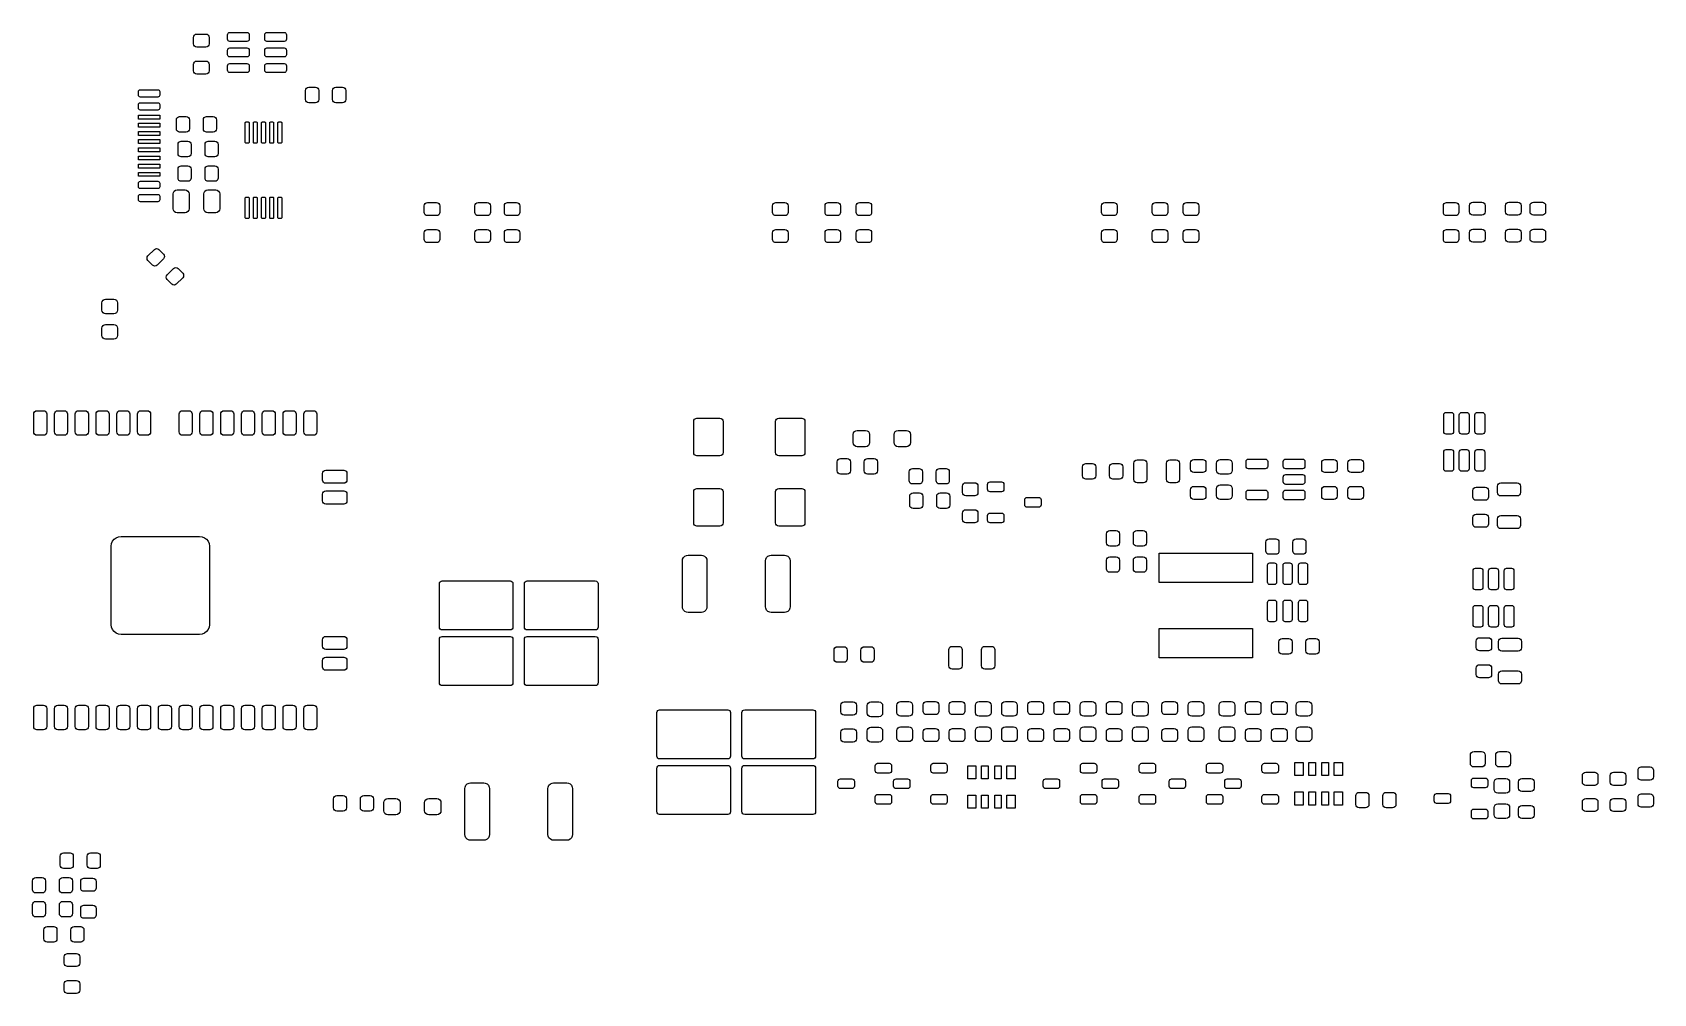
# Model space of a CAD drawing. Extents: x 0.4 to 99.5, y 0.8 to 59.5.
import ezdxf

# ---------------------------------------------------------------- set-up
doc = ezdxf.new("R2010")
doc.units = 0
doc.layers.add('BLACK', color=7, linetype='CONTINUOUS')

msp = doc.modelspace()

# ---------------------------------------------------------------- linework, layer by layer
at = {"layer": 'BLACK', "linetype": 'CONTINUOUS'}
for p, q in [((12.310467, 59.440119), (12.340273, 59.484727)), ((12.340273, 59.484727), (12.384881, 59.514533)), ((12.384881, 59.514533), (12.4375, 59.525)), ((12.4375, 59.525), (13.4875, 59.525)), ((13.4875, 59.525), (13.540119, 59.514533)), ((13.540119, 59.514533), (13.584727, 59.484727)), ((13.584727, 59.484727), (13.614533, 59.440119)), ((14.585467, 59.440119), (14.615273, 59.484727)), ((14.615273, 59.484727), (14.659881, 59.514533)), ((14.659881, 59.514533), (14.7125, 59.525)), ((14.7125, 59.525), (15.7625, 59.525)), ((15.7625, 59.525), (15.815119, 59.514533)), ((15.815119, 59.514533), (15.859727, 59.484727)), ((15.859727, 59.484727), (15.889533, 59.440119)), ((10.225, 59.225), (10.240224, 59.301537)), ((10.225, 58.825), (10.225, 59.225)), ((10.240224, 58.748463), (10.225, 58.825)), ((10.240224, 59.301537), (10.283579, 59.366421)), ((10.283579, 58.683579), (10.240224, 58.748463)), ((10.283579, 59.366421), (10.348463, 59.409776)), ((10.348463, 58.640224), (10.283579, 58.683579)), ((10.348463, 59.409776), (10.425, 59.425)), ((10.425, 58.625), (10.348463, 58.640224)), ((10.425, 59.425), (10.975, 59.425)), ((10.975, 58.625), (10.425, 58.625)), ((10.975, 59.425), (11.051537, 59.409776)), ((11.051537, 58.640224), (10.975, 58.625)), ((11.051537, 59.409776), (11.116421, 59.366421)), ((11.116421, 58.683579), (11.051537, 58.640224)), ((11.116421, 59.366421), (11.159776, 59.301537)), ((11.159776, 58.748463), (11.116421, 58.683579)), ((11.159776, 59.301537), (11.175, 59.225)), ((11.175, 58.825), (11.159776, 58.748463)), ((11.175, 59.225), (11.175, 58.825)), ((12.3, 59.3875), (12.310467, 59.440119)), ((12.3, 59.1125), (12.3, 59.3875)), ((12.310467, 59.059881), (12.3, 59.1125)), ((12.3, 58.4375), (12.310467, 58.490119)), ((12.340273, 59.015273), (12.310467, 59.059881)), ((12.310467, 58.490119), (12.340273, 58.534727)), ((12.384881, 58.985467), (12.340273, 59.015273)), ((12.340273, 58.534727), (12.384881, 58.564533)), ((12.4375, 58.975), (12.384881, 58.985467)), ((12.384881, 58.564533), (12.4375, 58.575)), ((13.4875, 58.975), (12.4375, 58.975)), ((12.4375, 58.575), (13.4875, 58.575)), ((13.540119, 58.985467), (13.4875, 58.975)), ((13.4875, 58.575), (13.540119, 58.564533)), ((13.584727, 59.015273), (13.540119, 58.985467)), ((13.540119, 58.564533), (13.584727, 58.534727)), ((13.614533, 59.059881), (13.584727, 59.015273)), ((13.584727, 58.534727), (13.614533, 58.490119)), ((13.614533, 59.440119), (13.625, 59.3875)), ((13.625, 59.1125), (13.614533, 59.059881)), ((13.614533, 58.490119), (13.625, 58.4375)), ((13.625, 59.3875), (13.625, 59.1125)), ((14.575, 59.3875), (14.585467, 59.440119)), ((14.575, 59.1125), (14.575, 59.3875)), ((14.585467, 59.059881), (14.575, 59.1125)), ((14.575, 58.4375), (14.585467, 58.490119)), ((14.615273, 59.015273), (14.585467, 59.059881)), ((14.585467, 58.490119), (14.615273, 58.534727)), ((14.659881, 58.985467), (14.615273, 59.015273)), ((14.615273, 58.534727), (14.659881, 58.564533)), ((14.7125, 58.975), (14.659881, 58.985467)), ((14.659881, 58.564533), (14.7125, 58.575)), ((15.7625, 58.975), (14.7125, 58.975)), ((14.7125, 58.575), (15.7625, 58.575)), ((15.815119, 58.985467), (15.7625, 58.975)), ((15.7625, 58.575), (15.815119, 58.564533)), ((15.859727, 59.015273), (15.815119, 58.985467)), ((15.815119, 58.564533), (15.859727, 58.534727)), ((15.889533, 59.059881), (15.859727, 59.015273)), ((15.859727, 58.534727), (15.889533, 58.490119)), ((15.889533, 59.440119), (15.9, 59.3875)), ((15.9, 59.1125), (15.889533, 59.059881)), ((15.889533, 58.490119), (15.9, 58.4375)), ((15.9, 59.3875), (15.9, 59.1125)), ((10.225, 57.575), (10.240224, 57.651537)), ((10.225, 57.175), (10.225, 57.575)), ((10.240224, 57.651537), (10.283579, 57.716421)), ((10.283579, 57.716421), (10.348463, 57.759776)), ((10.348463, 57.759776), (10.425, 57.775)), ((10.425, 57.775), (10.975, 57.775)), ((10.975, 57.775), (11.051537, 57.759776)), ((11.051537, 57.759776), (11.116421, 57.716421)), ((11.116421, 57.716421), (11.159776, 57.651537)), ((11.159776, 57.651537), (11.175, 57.575)), ((11.175, 57.575), (11.175, 57.175)), ((12.3, 58.1625), (12.3, 58.4375)), ((12.310467, 58.109881), (12.3, 58.1625)), ((12.3, 57.4875), (12.310467, 57.540119)), ((12.3, 57.2125), (12.3, 57.4875)), ((12.340273, 58.065273), (12.310467, 58.109881)), ((12.310467, 57.540119), (12.340273, 57.584727)), ((12.384881, 58.035467), (12.340273, 58.065273)), ((12.340273, 57.584727), (12.384881, 57.614533)), ((12.4375, 58.025), (12.384881, 58.035467)), ((12.384881, 57.614533), (12.4375, 57.625)), ((13.4875, 58.025), (12.4375, 58.025)), ((12.4375, 57.625), (13.4875, 57.625)), ((13.540119, 58.035467), (13.4875, 58.025)), ((13.4875, 57.625), (13.540119, 57.614533)), ((13.584727, 58.065273), (13.540119, 58.035467)), ((13.540119, 57.614533), (13.584727, 57.584727)), ((13.614533, 58.109881), (13.584727, 58.065273)), ((13.584727, 57.584727), (13.614533, 57.540119)), ((13.625, 58.1625), (13.614533, 58.109881)), ((13.614533, 57.540119), (13.625, 57.4875)), ((13.625, 58.4375), (13.625, 58.1625)), ((13.625, 57.4875), (13.625, 57.2125)), ((14.575, 58.1625), (14.575, 58.4375)), ((14.585467, 58.109881), (14.575, 58.1625)), ((14.575, 57.4875), (14.585467, 57.540119)), ((14.575, 57.2125), (14.575, 57.4875)), ((14.615273, 58.065273), (14.585467, 58.109881)), ((14.585467, 57.540119), (14.615273, 57.584727)), ((14.659881, 58.035467), (14.615273, 58.065273)), ((14.615273, 57.584727), (14.659881, 57.614533)), ((14.7125, 58.025), (14.659881, 58.035467)), ((14.659881, 57.614533), (14.7125, 57.625)), ((15.7625, 58.025), (14.7125, 58.025)), ((14.7125, 57.625), (15.7625, 57.625)), ((15.815119, 58.035467), (15.7625, 58.025)), ((15.7625, 57.625), (15.815119, 57.614533)), ((15.859727, 58.065273), (15.815119, 58.035467)), ((15.815119, 57.614533), (15.859727, 57.584727)), ((15.889533, 58.109881), (15.859727, 58.065273)), ((15.859727, 57.584727), (15.889533, 57.540119)), ((15.9, 58.1625), (15.889533, 58.109881)), ((15.889533, 57.540119), (15.9, 57.4875)), ((15.9, 58.4375), (15.9, 58.1625)), ((15.9, 57.4875), (15.9, 57.2125)), ((10.240224, 57.098463), (10.225, 57.175)), ((10.283579, 57.033579), (10.240224, 57.098463)), ((10.348463, 56.990224), (10.283579, 57.033579)), ((10.425, 56.975), (10.348463, 56.990224)), ((10.975, 56.975), (10.425, 56.975)), ((11.051537, 56.990224), (10.975, 56.975)), ((11.116421, 57.033579), (11.051537, 56.990224)), ((11.159776, 57.098463), (11.116421, 57.033579)), ((11.175, 57.175), (11.159776, 57.098463)), ((12.310467, 57.159881), (12.3, 57.2125)), ((12.340273, 57.115273), (12.310467, 57.159881)), ((12.384881, 57.085467), (12.340273, 57.115273)), ((12.4375, 57.075), (12.384881, 57.085467)), ((13.4875, 57.075), (12.4375, 57.075)), ((13.540119, 57.085467), (13.4875, 57.075)), ((13.584727, 57.115273), (13.540119, 57.085467)), ((13.614533, 57.159881), (13.584727, 57.115273)), ((13.625, 57.2125), (13.614533, 57.159881)), ((14.585467, 57.159881), (14.575, 57.2125)), ((14.615273, 57.115273), (14.585467, 57.159881)), ((14.659881, 57.085467), (14.615273, 57.115273)), ((14.7125, 57.075), (14.659881, 57.085467)), ((15.7625, 57.075), (14.7125, 57.075)), ((15.815119, 57.085467), (15.7625, 57.075)), ((15.859727, 57.115273), (15.815119, 57.085467)), ((15.889533, 57.159881), (15.859727, 57.115273)), ((15.9, 57.2125), (15.889533, 57.159881)), ((6.86, 55.9125), (6.868564, 55.955552)), ((6.86, 55.6875), (6.86, 55.9125)), ((6.868564, 55.644448), (6.86, 55.6875)), ((6.868564, 55.955552), (6.89295, 55.99205)), ((6.89295, 55.60795), (6.868564, 55.644448)), ((6.89295, 55.99205), (6.929448, 56.016436)), ((6.929448, 55.583564), (6.89295, 55.60795)), ((6.929448, 56.016436), (6.9725, 56.025)), ((6.9725, 55.575), (6.929448, 55.583564)), ((6.9725, 56.025), (8.0475, 56.025)), ((8.0475, 55.575), (6.9725, 55.575)), ((8.0475, 56.025), (8.090552, 56.016436)), ((8.090552, 55.583564), (8.0475, 55.575)), ((8.090552, 56.016436), (8.12705, 55.99205)), ((8.12705, 55.60795), (8.090552, 55.583564)), ((8.12705, 55.99205), (8.151436, 55.955552)), ((8.151436, 55.644448), (8.12705, 55.60795)), ((8.151436, 55.955552), (8.16, 55.9125)), ((8.16, 55.6875), (8.151436, 55.644448)), ((8.16, 55.9125), (8.16, 55.6875)), ((17.075, 55.975), (17.090224, 56.051537)), ((17.075, 55.425), (17.075, 55.975)), ((17.090224, 56.051537), (17.133579, 56.116421)), ((17.133579, 56.116421), (17.198463, 56.159776)), ((17.198463, 56.159776), (17.275, 56.175)), ((17.275, 56.175), (17.675, 56.175)), ((17.675, 56.175), (17.751537, 56.159776)), ((17.751537, 56.159776), (17.816421, 56.116421)), ((17.816421, 56.116421), (17.859776, 56.051537)), ((17.859776, 56.051537), (17.875, 55.975)), ((17.875, 55.975), (17.875, 55.425)), ((18.725, 55.975), (18.740224, 56.051537)), ((18.725, 55.425), (18.725, 55.975)), ((18.740224, 56.051537), (18.783579, 56.116421)), ((18.783579, 56.116421), (18.848463, 56.159776)), ((18.848463, 56.159776), (18.925, 56.175)), ((18.925, 56.175), (19.325, 56.175)), ((19.325, 56.175), (19.401537, 56.159776)), ((19.401537, 56.159776), (19.466421, 56.116421)), ((19.466421, 56.116421), (19.509776, 56.051537)), ((19.509776, 56.051537), (19.525, 55.975)), ((19.525, 55.975), (19.525, 55.425)), ((6.86, 55.1125), (6.868564, 55.155552)), ((6.86, 54.8875), (6.86, 55.1125)), ((6.868564, 54.844448), (6.86, 54.8875)), ((6.868564, 55.155552), (6.89295, 55.19205)), ((6.89295, 54.80795), (6.868564, 54.844448)), ((6.89295, 55.19205), (6.929448, 55.216436)), ((6.929448, 54.783564), (6.89295, 54.80795)), ((6.929448, 55.216436), (6.9725, 55.225)), ((6.9725, 54.775), (6.929448, 54.783564)), ((6.9725, 55.225), (8.0475, 55.225)), ((8.0475, 54.775), (6.9725, 54.775)), ((8.0475, 55.225), (8.090552, 55.216436)), ((8.090552, 54.783564), (8.0475, 54.775)), ((8.090552, 55.216436), (8.12705, 55.19205)), ((8.12705, 54.80795), (8.090552, 54.783564)), ((8.12705, 55.19205), (8.151436, 55.155552)), ((8.151436, 54.844448), (8.12705, 54.80795)), ((8.151436, 55.155552), (8.16, 55.1125)), ((8.16, 54.8875), (8.151436, 54.844448)), ((8.16, 55.1125), (8.16, 54.8875)), ((17.090224, 55.348463), (17.075, 55.425)), ((17.133579, 55.283579), (17.090224, 55.348463)), ((17.198463, 55.240224), (17.133579, 55.283579)), ((17.275, 55.225), (17.198463, 55.240224)), ((17.675, 55.225), (17.275, 55.225)), ((17.751537, 55.240224), (17.675, 55.225)), ((17.816421, 55.283579), (17.751537, 55.240224)), ((17.859776, 55.348463), (17.816421, 55.283579)), ((17.875, 55.425), (17.859776, 55.348463)), ((18.740224, 55.348463), (18.725, 55.425)), ((18.783579, 55.283579), (18.740224, 55.348463)), ((18.848463, 55.240224), (18.783579, 55.283579)), ((18.925, 55.225), (18.848463, 55.240224)), ((19.325, 55.225), (18.925, 55.225)), ((19.401537, 55.240224), (19.325, 55.225)), ((19.466421, 55.283579), (19.401537, 55.240224)), ((19.509776, 55.348463), (19.466421, 55.283579)), ((19.525, 55.425), (19.509776, 55.348463)), ((6.86, 54.23), (6.86, 54.47)), ((6.86, 54.47), (8.16, 54.47)), ((8.16, 54.23), (6.86, 54.23)), ((6.86, 53.73), (6.86, 53.97)), ((6.86, 53.97), (8.16, 53.97)), ((8.16, 53.73), (6.86, 53.73)), ((8.16, 54.47), (8.16, 54.23)), ((8.16, 53.97), (8.16, 53.73)), ((9.175, 54.180117), (9.190224, 54.256654)), ((9.175, 53.630117), (9.175, 54.180117)), ((9.190224, 53.55358), (9.175, 53.630117)), ((9.190224, 54.256654), (9.233579, 54.321538)), ((9.233579, 53.488696), (9.190224, 53.55358)), ((9.233579, 54.321538), (9.298463, 54.364893)), ((9.298463, 54.364893), (9.375, 54.380117)), ((9.375, 54.380117), (9.775, 54.380117)), ((9.775, 54.380117), (9.851537, 54.364893)), ((9.851537, 54.364893), (9.916421, 54.321538)), ((9.916421, 54.321538), (9.959776, 54.256654)), ((9.959776, 53.55358), (9.916421, 53.488696)), ((9.959776, 54.256654), (9.975, 54.180117)), ((9.975, 53.630117), (9.959776, 53.55358)), ((9.975, 54.180117), (9.975, 53.630117)), ((10.825, 54.180117), (10.840224, 54.256654)), ((10.825, 53.630117), (10.825, 54.180117)), ((10.840224, 53.55358), (10.825, 53.630117)), ((10.840224, 54.256654), (10.883579, 54.321538)), ((10.883579, 53.488696), (10.840224, 53.55358)), ((10.883579, 54.321538), (10.948463, 54.364893)), ((10.948463, 54.364893), (11.025, 54.380117)), ((11.025, 54.380117), (11.425, 54.380117)), ((11.425, 54.380117), (11.501537, 54.364893)), ((11.501537, 54.364893), (11.566421, 54.321538)), ((11.566421, 54.321538), (11.609776, 54.256654)), ((11.609776, 53.55358), (11.566421, 53.488696)), ((11.609776, 54.256654), (11.625, 54.180117)), ((11.625, 53.630117), (11.609776, 53.55358)), ((11.625, 54.180117), (11.625, 53.630117)), ((13.38, 53.99), (13.384567, 54.012961)), ((13.38, 52.81), (13.38, 53.99)), ((13.384567, 54.012961), (13.397574, 54.032426)), ((13.397574, 54.032426), (13.417039, 54.045433)), ((13.417039, 54.045433), (13.44, 54.05)), ((13.44, 54.05), (13.56, 54.05)), ((13.56, 54.05), (13.582961, 54.045433)), ((13.582961, 54.045433), (13.602426, 54.032426)), ((13.602426, 54.032426), (13.615433, 54.012961)), ((13.615433, 54.012961), (13.62, 53.99)), ((13.62, 53.99), (13.62, 52.81)), ((13.88, 53.99), (13.884567, 54.012961)), ((13.88, 52.81), (13.88, 53.99)), ((13.884567, 54.012961), (13.897574, 54.032426)), ((13.897574, 54.032426), (13.917039, 54.045433)), ((13.917039, 54.045433), (13.94, 54.05)), ((13.94, 54.05), (14.06, 54.05)), ((14.06, 54.05), (14.082961, 54.045433)), ((14.082961, 54.045433), (14.102426, 54.032426)), ((14.102426, 54.032426), (14.115433, 54.012961)), ((14.115433, 54.012961), (14.12, 53.99)), ((14.12, 53.99), (14.12, 52.81)), ((14.38, 53.99), (14.384567, 54.012961)), ((14.38, 52.81), (14.38, 53.99)), ((14.384567, 54.012961), (14.397574, 54.032426)), ((14.397574, 54.032426), (14.417039, 54.045433)), ((14.417039, 54.045433), (14.44, 54.05)), ((14.44, 54.05), (14.56, 54.05)), ((14.56, 54.05), (14.582961, 54.045433)), ((14.582961, 54.045433), (14.602426, 54.032426)), ((14.602426, 54.032426), (14.615433, 54.012961)), ((14.615433, 54.012961), (14.62, 53.99)), ((14.62, 53.99), (14.62, 52.81)), ((14.88, 53.99), (14.884567, 54.012961)), ((14.88, 52.81), (14.88, 53.99)), ((14.884567, 54.012961), (14.897574, 54.032426)), ((14.897574, 54.032426), (14.917039, 54.045433)), ((14.917039, 54.045433), (14.94, 54.05)), ((14.94, 54.05), (15.06, 54.05)), ((15.06, 54.05), (15.082961, 54.045433)), ((15.082961, 54.045433), (15.102426, 54.032426)), ((15.102426, 54.032426), (15.115433, 54.012961)), ((15.115433, 54.012961), (15.12, 53.99)), ((15.12, 53.99), (15.12, 52.81)), ((15.38, 53.99), (15.384567, 54.012961)), ((15.38, 52.81), (15.38, 53.99)), ((15.384567, 54.012961), (15.397574, 54.032426)), ((15.397574, 54.032426), (15.417039, 54.045433)), ((15.417039, 54.045433), (15.44, 54.05)), ((15.44, 54.05), (15.56, 54.05)), ((15.56, 54.05), (15.582961, 54.045433)), ((15.582961, 54.045433), (15.602426, 54.032426)), ((15.602426, 54.032426), (15.615433, 54.012961)), ((15.615433, 54.012961), (15.62, 53.99)), ((15.62, 53.99), (15.62, 52.81)), ((6.86, 53.23), (6.86, 53.47)), ((6.86, 53.47), (8.16, 53.47)), ((8.16, 53.23), (6.86, 53.23)), ((6.86, 52.73), (6.86, 52.97)), ((6.86, 52.97), (8.16, 52.97)), ((8.16, 52.73), (6.86, 52.73)), ((8.16, 53.47), (8.16, 53.23)), ((8.16, 52.97), (8.16, 52.73)), ((9.298463, 53.445341), (9.233579, 53.488696)), ((9.275, 52.675), (9.290224, 52.751537)), ((9.275, 52.125), (9.275, 52.675)), ((9.290224, 52.751537), (9.333579, 52.816421)), ((9.375, 53.430117), (9.298463, 53.445341)), ((9.333579, 52.816421), (9.398463, 52.859776)), ((9.775, 53.430117), (9.375, 53.430117)), ((9.398463, 52.859776), (9.475, 52.875)), ((9.475, 52.875), (9.875, 52.875)), ((9.851537, 53.445341), (9.775, 53.430117)), ((9.916421, 53.488696), (9.851537, 53.445341)), ((9.875, 52.875), (9.951537, 52.859776)), ((9.951537, 52.859776), (10.016421, 52.816421)), ((10.016421, 52.816421), (10.059776, 52.751537)), ((10.059776, 52.751537), (10.075, 52.675)), ((10.075, 52.675), (10.075, 52.125)), ((10.948463, 53.445341), (10.883579, 53.488696)), ((10.925, 52.675), (10.940224, 52.751537)), ((10.925, 52.125), (10.925, 52.675)), ((10.940224, 52.751537), (10.983579, 52.816421)), ((11.025, 53.430117), (10.948463, 53.445341)), ((10.983579, 52.816421), (11.048463, 52.859776)), ((11.425, 53.430117), (11.025, 53.430117)), ((11.048463, 52.859776), (11.125, 52.875)), ((11.125, 52.875), (11.525, 52.875)), ((11.501537, 53.445341), (11.425, 53.430117)), ((11.566421, 53.488696), (11.501537, 53.445341)), ((11.525, 52.875), (11.601537, 52.859776)), ((11.601537, 52.859776), (11.666421, 52.816421)), ((11.666421, 52.816421), (11.709776, 52.751537)), ((11.709776, 52.751537), (11.725, 52.675)), ((11.725, 52.675), (11.725, 52.125)), ((13.384567, 52.787039), (13.38, 52.81)), ((13.397574, 52.767574), (13.384567, 52.787039)), ((13.417039, 52.754567), (13.397574, 52.767574)), ((13.44, 52.75), (13.417039, 52.754567)), ((13.56, 52.75), (13.44, 52.75)), ((13.582961, 52.754567), (13.56, 52.75)), ((13.602426, 52.767574), (13.582961, 52.754567)), ((13.615433, 52.787039), (13.602426, 52.767574)), ((13.62, 52.81), (13.615433, 52.787039)), ((13.884567, 52.787039), (13.88, 52.81)), ((13.897574, 52.767574), (13.884567, 52.787039)), ((13.917039, 52.754567), (13.897574, 52.767574)), ((13.94, 52.75), (13.917039, 52.754567)), ((14.06, 52.75), (13.94, 52.75)), ((14.082961, 52.754567), (14.06, 52.75)), ((14.102426, 52.767574), (14.082961, 52.754567)), ((14.115433, 52.787039), (14.102426, 52.767574)), ((14.12, 52.81), (14.115433, 52.787039)), ((14.384567, 52.787039), (14.38, 52.81)), ((14.397574, 52.767574), (14.384567, 52.787039)), ((14.417039, 52.754567), (14.397574, 52.767574)), ((14.44, 52.75), (14.417039, 52.754567)), ((14.56, 52.75), (14.44, 52.75)), ((14.582961, 52.754567), (14.56, 52.75)), ((14.602426, 52.767574), (14.582961, 52.754567)), ((14.615433, 52.787039), (14.602426, 52.767574)), ((14.62, 52.81), (14.615433, 52.787039)), ((14.884567, 52.787039), (14.88, 52.81)), ((14.897574, 52.767574), (14.884567, 52.787039)), ((14.917039, 52.754567), (14.897574, 52.767574)), ((14.94, 52.75), (14.917039, 52.754567)), ((15.06, 52.75), (14.94, 52.75)), ((15.082961, 52.754567), (15.06, 52.75)), ((15.102426, 52.767574), (15.082961, 52.754567)), ((15.115433, 52.787039), (15.102426, 52.767574)), ((15.12, 52.81), (15.115433, 52.787039)), ((15.384567, 52.787039), (15.38, 52.81)), ((15.397574, 52.767574), (15.384567, 52.787039)), ((15.417039, 52.754567), (15.397574, 52.767574)), ((15.44, 52.75), (15.417039, 52.754567)), ((15.56, 52.75), (15.44, 52.75)), ((15.582961, 52.754567), (15.56, 52.75)), ((15.602426, 52.767574), (15.582961, 52.754567)), ((15.615433, 52.787039), (15.602426, 52.767574)), ((15.62, 52.81), (15.615433, 52.787039)), ((6.86, 52.23), (6.86, 52.47)), ((6.86, 52.47), (8.16, 52.47)), ((8.16, 52.23), (6.86, 52.23)), ((6.86, 51.73), (6.86, 51.97)), ((6.86, 51.97), (8.16, 51.97)), ((8.16, 51.73), (6.86, 51.73)), ((8.16, 52.47), (8.16, 52.23)), ((8.16, 51.97), (8.16, 51.73)), ((9.290224, 52.048463), (9.275, 52.125)), ((9.333579, 51.983579), (9.290224, 52.048463)), ((9.398463, 51.940224), (9.333579, 51.983579)), ((9.475, 51.925), (9.398463, 51.940224)), ((9.875, 51.925), (9.475, 51.925)), ((9.951537, 51.940224), (9.875, 51.925)), ((10.016421, 51.983579), (9.951537, 51.940224)), ((10.059776, 52.048463), (10.016421, 51.983579)), ((10.075, 52.125), (10.059776, 52.048463)), ((10.940224, 52.048463), (10.925, 52.125)), ((10.983579, 51.983579), (10.940224, 52.048463)), ((11.048463, 51.940224), (10.983579, 51.983579)), ((11.125, 51.925), (11.048463, 51.940224)), ((11.525, 51.925), (11.125, 51.925)), ((11.601537, 51.940224), (11.525, 51.925)), ((11.666421, 51.983579), (11.601537, 51.940224)), ((11.709776, 52.048463), (11.666421, 51.983579)), ((11.725, 52.125), (11.709776, 52.048463)), ((6.86, 51.23), (6.86, 51.47)), ((6.86, 51.47), (8.16, 51.47)), ((8.16, 51.23), (6.86, 51.23)), ((6.86, 50.73), (6.86, 50.97)), ((6.86, 50.97), (8.16, 50.97)), ((8.16, 50.73), (6.86, 50.73)), ((8.16, 51.47), (8.16, 51.23)), ((8.16, 50.97), (8.16, 50.73)), ((9.275, 51.175), (9.290224, 51.251537)), ((9.275, 50.625), (9.275, 51.175)), ((9.290224, 50.548463), (9.275, 50.625)), ((9.290224, 51.251537), (9.333579, 51.316421)), ((9.333579, 50.483579), (9.290224, 50.548463)), ((9.333579, 51.316421), (9.398463, 51.359776)), ((9.398463, 51.359776), (9.475, 51.375)), ((9.475, 51.375), (9.875, 51.375)), ((9.875, 51.375), (9.951537, 51.359776)), ((9.951537, 51.359776), (10.016421, 51.316421)), ((10.016421, 51.316421), (10.059776, 51.251537)), ((10.059776, 50.548463), (10.016421, 50.483579)), ((10.059776, 51.251537), (10.075, 51.175)), ((10.075, 50.625), (10.059776, 50.548463)), ((10.075, 51.175), (10.075, 50.625)), ((10.925, 51.175), (10.940224, 51.251537)), ((10.925, 50.625), (10.925, 51.175)), ((10.940224, 50.548463), (10.925, 50.625)), ((10.940224, 51.251537), (10.983579, 51.316421)), ((10.983579, 50.483579), (10.940224, 50.548463)), ((10.983579, 51.316421), (11.048463, 51.359776)), ((11.048463, 51.359776), (11.125, 51.375)), ((11.125, 51.375), (11.525, 51.375)), ((11.525, 51.375), (11.601537, 51.359776)), ((11.601537, 51.359776), (11.666421, 51.316421)), ((11.666421, 51.316421), (11.709776, 51.251537)), ((11.709776, 50.548463), (11.666421, 50.483579)), ((11.709776, 51.251537), (11.725, 51.175)), ((11.725, 50.625), (11.709776, 50.548463)), ((11.725, 51.175), (11.725, 50.625)), ((6.86, 50.3125), (6.868564, 50.355552)), ((6.86, 50.0875), (6.86, 50.3125)), ((6.868564, 50.044448), (6.86, 50.0875)), ((6.86, 49.5125), (6.868564, 49.555552)), ((6.868564, 50.355552), (6.89295, 50.39205)), ((6.89295, 50.00795), (6.868564, 50.044448)), ((6.868564, 49.555552), (6.89295, 49.59205)), ((6.89295, 50.39205), (6.929448, 50.416436)), ((6.929448, 49.983564), (6.89295, 50.00795)), ((6.89295, 49.59205), (6.929448, 49.616436)), ((6.929448, 50.416436), (6.9725, 50.425)), ((6.9725, 49.975), (6.929448, 49.983564)), ((6.929448, 49.616436), (6.9725, 49.625)), ((6.9725, 50.425), (8.0475, 50.425)), ((8.0475, 49.975), (6.9725, 49.975)), ((6.9725, 49.625), (8.0475, 49.625)), ((8.0475, 50.425), (8.090552, 50.416436)), ((8.090552, 49.983564), (8.0475, 49.975)), ((8.0475, 49.625), (8.090552, 49.616436)), ((8.090552, 50.416436), (8.12705, 50.39205)), ((8.12705, 50.00795), (8.090552, 49.983564)), ((8.090552, 49.616436), (8.12705, 49.59205)), ((8.12705, 50.39205), (8.151436, 50.355552)), ((8.151436, 50.044448), (8.12705, 50.00795)), ((8.12705, 49.59205), (8.151436, 49.555552)), ((8.151436, 50.355552), (8.16, 50.3125)), ((8.16, 50.0875), (8.151436, 50.044448)), ((8.151436, 49.555552), (8.16, 49.5125)), ((8.16, 50.3125), (8.16, 50.0875)), ((8.975, 49.65625), (8.993554, 49.749529)), ((8.975, 48.74375), (8.975, 49.65625)), ((8.993554, 49.749529), (9.046393, 49.828607)), ((9.046393, 49.828607), (9.125471, 49.881446)), ((9.125471, 49.881446), (9.21875, 49.9)), ((9.21875, 49.9), (9.70625, 49.9)), ((9.398463, 50.440224), (9.333579, 50.483579)), ((9.475, 50.425), (9.398463, 50.440224)), ((9.875, 50.425), (9.475, 50.425)), ((9.70625, 49.9), (9.799529, 49.881446)), ((9.799529, 49.881446), (9.878607, 49.828607)), ((9.951537, 50.440224), (9.875, 50.425)), ((9.878607, 49.828607), (9.931446, 49.749529)), ((9.931446, 49.749529), (9.95, 49.65625)), ((9.95, 49.65625), (9.95, 48.74375)), ((10.016421, 50.483579), (9.951537, 50.440224)), ((10.85, 49.65625), (10.868554, 49.749529)), ((10.85, 48.74375), (10.85, 49.65625)), ((10.868554, 49.749529), (10.921393, 49.828607)), ((10.921393, 49.828607), (11.000471, 49.881446)), ((11.048463, 50.440224), (10.983579, 50.483579)), ((11.000471, 49.881446), (11.09375, 49.9)), ((11.125, 50.425), (11.048463, 50.440224)), ((11.09375, 49.9), (11.58125, 49.9)), ((11.525, 50.425), (11.125, 50.425)), ((11.601537, 50.440224), (11.525, 50.425)), ((11.58125, 49.9), (11.674529, 49.881446)), ((11.666421, 50.483579), (11.601537, 50.440224)), ((11.674529, 49.881446), (11.753607, 49.828607)), ((11.753607, 49.828607), (11.806446, 49.749529)), ((11.806446, 49.749529), (11.825, 49.65625)), ((11.825, 49.65625), (11.825, 48.74375)), ((6.86, 49.2875), (6.86, 49.5125)), ((6.868564, 49.244448), (6.86, 49.2875)), ((6.89295, 49.20795), (6.868564, 49.244448)), ((6.929448, 49.183564), (6.89295, 49.20795)), ((6.9725, 49.175), (6.929448, 49.183564)), ((8.0475, 49.175), (6.9725, 49.175)), ((8.090552, 49.183564), (8.0475, 49.175)), ((8.12705, 49.20795), (8.090552, 49.183564)), ((8.151436, 49.244448), (8.12705, 49.20795)), ((8.16, 49.2875), (8.151436, 49.244448)), ((8.16, 49.5125), (8.16, 49.2875)), ((8.993554, 48.650471), (8.975, 48.74375)), ((9.046393, 48.571393), (8.993554, 48.650471)), ((9.125471, 48.518554), (9.046393, 48.571393)), ((9.878607, 48.571393), (9.799529, 48.518554)), ((9.931446, 48.650471), (9.878607, 48.571393)), ((9.95, 48.74375), (9.931446, 48.650471)), ((10.868554, 48.650471), (10.85, 48.74375)), ((10.921393, 48.571393), (10.868554, 48.650471)), ((11.000471, 48.518554), (10.921393, 48.571393)), ((11.753607, 48.571393), (11.674529, 48.518554)), ((11.806446, 48.650471), (11.753607, 48.571393)), ((11.825, 48.74375), (11.806446, 48.650471)), ((13.38, 49.39), (13.384567, 49.412961)), ((13.38, 48.21), (13.38, 49.39)), ((13.384567, 49.412961), (13.397574, 49.432426)), ((13.397574, 49.432426), (13.417039, 49.445433)), ((13.417039, 49.445433), (13.44, 49.45)), ((13.44, 49.45), (13.56, 49.45)), ((13.56, 49.45), (13.582961, 49.445433)), ((13.582961, 49.445433), (13.602426, 49.432426)), ((13.602426, 49.432426), (13.615433, 49.412961)), ((13.615433, 49.412961), (13.62, 49.39)), ((13.62, 49.39), (13.62, 48.21)), ((13.88, 49.39), (13.884567, 49.412961)), ((13.88, 48.21), (13.88, 49.39)), ((13.884567, 49.412961), (13.897574, 49.432426)), ((13.897574, 49.432426), (13.917039, 49.445433)), ((13.917039, 49.445433), (13.94, 49.45)), ((13.94, 49.45), (14.06, 49.45)), ((14.06, 49.45), (14.082961, 49.445433)), ((14.082961, 49.445433), (14.102426, 49.432426)), ((14.102426, 49.432426), (14.115433, 49.412961)), ((14.115433, 49.412961), (14.12, 49.39)), ((14.12, 49.39), (14.12, 48.21)), ((14.38, 49.39), (14.384567, 49.412961)), ((14.38, 48.21), (14.38, 49.39)), ((14.384567, 49.412961), (14.397574, 49.432426)), ((14.397574, 49.432426), (14.417039, 49.445433)), ((14.417039, 49.445433), (14.44, 49.45)), ((14.44, 49.45), (14.56, 49.45)), ((14.56, 49.45), (14.582961, 49.445433)), ((14.582961, 49.445433), (14.602426, 49.432426)), ((14.602426, 49.432426), (14.615433, 49.412961)), ((14.615433, 49.412961), (14.62, 49.39)), ((14.62, 49.39), (14.62, 48.21)), ((14.88, 49.39), (14.884567, 49.412961)), ((14.88, 48.21), (14.88, 49.39)), ((14.884567, 49.412961), (14.897574, 49.432426)), ((14.897574, 49.432426), (14.917039, 49.445433)), ((14.917039, 49.445433), (14.94, 49.45)), ((14.94, 49.45), (15.06, 49.45)), ((15.06, 49.45), (15.082961, 49.445433)), ((15.082961, 49.445433), (15.102426, 49.432426)), ((15.102426, 49.432426), (15.115433, 49.412961)), ((15.115433, 49.412961), (15.12, 49.39)), ((15.12, 49.39), (15.12, 48.21)), ((15.38, 49.39), (15.384567, 49.412961)), ((15.38, 48.21), (15.38, 49.39)), ((15.384567, 49.412961), (15.397574, 49.432426)), ((15.397574, 49.432426), (15.417039, 49.445433)), ((15.417039, 49.445433), (15.44, 49.45)), ((15.44, 49.45), (15.56, 49.45)), ((15.56, 49.45), (15.582961, 49.445433)), ((15.582961, 49.445433), (15.602426, 49.432426)), ((15.602426, 49.432426), (15.615433, 49.412961)), ((15.615433, 49.412961), (15.62, 49.39)), ((15.62, 49.39), (15.62, 48.21)), ((24.325, 48.925), (24.340224, 49.001537)), ((24.325, 48.525), (24.325, 48.925)), ((24.340224, 49.001537), (24.383579, 49.066421)), ((24.383579, 49.066421), (24.448463, 49.109776)), ((24.448463, 49.109776), (24.525, 49.125)), ((24.525, 49.125), (25.075, 49.125)), ((25.075, 49.125), (25.151537, 49.109776)), ((25.151537, 49.109776), (25.216421, 49.066421)), ((25.216421, 49.066421), (25.259776, 49.001537)), ((25.259776, 49.001537), (25.275, 48.925)), ((25.275, 48.925), (25.275, 48.525)), ((27.425, 48.925), (27.440224, 49.001537)), ((27.425, 48.525), (27.425, 48.925)), ((27.440224, 49.001537), (27.483579, 49.066421)), ((27.483579, 49.066421), (27.548463, 49.109776)), ((27.548463, 49.109776), (27.625, 49.125)), ((27.625, 49.125), (28.175, 49.125)), ((28.175, 49.125), (28.251537, 49.109776)), ((28.251537, 49.109776), (28.316421, 49.066421)), ((28.316421, 49.066421), (28.359776, 49.001537)), ((28.359776, 49.001537), (28.375, 48.925)), ((28.375, 48.925), (28.375, 48.525)), ((29.225, 48.925), (29.240224, 49.001537)), ((29.225, 48.525), (29.225, 48.925)), ((29.240224, 49.001537), (29.283579, 49.066421)), ((29.283579, 49.066421), (29.348463, 49.109776)), ((29.348463, 49.109776), (29.425, 49.125)), ((29.425, 49.125), (29.975, 49.125)), ((29.975, 49.125), (30.051537, 49.109776)), ((30.051537, 49.109776), (30.116421, 49.066421)), ((30.116421, 49.066421), (30.159776, 49.001537)), ((30.159776, 49.001537), (30.175, 48.925)), ((30.175, 48.925), (30.175, 48.525)), ((45.625, 48.925), (45.640224, 49.001537)), ((45.625, 48.525), (45.625, 48.925)), ((45.640224, 49.001537), (45.683579, 49.066421)), ((45.683579, 49.066421), (45.748463, 49.109776)), ((45.748463, 49.109776), (45.825, 49.125)), ((45.825, 49.125), (46.375, 49.125)), ((46.375, 49.125), (46.451537, 49.109776)), ((46.451537, 49.109776), (46.516421, 49.066421)), ((46.516421, 49.066421), (46.559776, 49.001537)), ((46.559776, 49.001537), (46.575, 48.925)), ((46.575, 48.925), (46.575, 48.525)), ((48.825, 48.925), (48.840224, 49.001537)), ((48.825, 48.525), (48.825, 48.925)), ((48.840224, 49.001537), (48.883579, 49.066421)), ((48.883579, 49.066421), (48.948463, 49.109776)), ((48.948463, 49.109776), (49.025, 49.125)), ((49.025, 49.125), (49.575, 49.125)), ((49.575, 49.125), (49.651537, 49.109776)), ((49.651537, 49.109776), (49.716421, 49.066421)), ((49.716421, 49.066421), (49.759776, 49.001537)), ((49.759776, 49.001537), (49.775, 48.925)), ((49.775, 48.925), (49.775, 48.525)), ((50.725, 48.925), (50.740224, 49.001537)), ((50.725, 48.525), (50.725, 48.925)), ((50.740224, 49.001537), (50.783579, 49.066421)), ((50.783579, 49.066421), (50.848463, 49.109776)), ((50.848463, 49.109776), (50.925, 49.125)), ((50.925, 49.125), (51.475, 49.125)), ((51.475, 49.125), (51.551537, 49.109776)), ((51.551537, 49.109776), (51.616421, 49.066421)), ((51.616421, 49.066421), (51.659776, 49.001537)), ((51.659776, 49.001537), (51.675, 48.925)), ((51.675, 48.925), (51.675, 48.525)), ((65.725, 48.925), (65.740224, 49.001537)), ((65.725, 48.525), (65.725, 48.925)), ((65.740224, 49.001537), (65.783579, 49.066421)), ((65.783579, 49.066421), (65.848463, 49.109776)), ((65.848463, 49.109776), (65.925, 49.125)), ((65.925, 49.125), (66.475, 49.125)), ((66.475, 49.125), (66.551537, 49.109776)), ((66.551537, 49.109776), (66.616421, 49.066421)), ((66.616421, 49.066421), (66.659776, 49.001537)), ((66.659776, 49.001537), (66.675, 48.925)), ((66.675, 48.925), (66.675, 48.525)), ((68.825, 48.925), (68.840224, 49.001537)), ((68.825, 48.525), (68.825, 48.925)), ((68.840224, 49.001537), (68.883579, 49.066421)), ((68.883579, 49.066421), (68.948463, 49.109776)), ((68.948463, 49.109776), (69.025, 49.125)), ((69.025, 49.125), (69.575, 49.125)), ((69.575, 49.125), (69.651537, 49.109776)), ((69.651537, 49.109776), (69.716421, 49.066421)), ((69.716421, 49.066421), (69.759776, 49.001537)), ((69.759776, 49.001537), (69.775, 48.925)), ((69.775, 48.925), (69.775, 48.525)), ((70.725, 48.925), (70.740224, 49.001537)), ((70.725, 48.525), (70.725, 48.925)), ((70.740224, 49.001537), (70.783579, 49.066421)), ((70.783579, 49.066421), (70.848463, 49.109776)), ((70.848463, 49.109776), (70.925, 49.125)), ((70.925, 49.125), (71.475, 49.125)), ((71.475, 49.125), (71.551537, 49.109776)), ((71.551537, 49.109776), (71.616421, 49.066421)), ((71.616421, 49.066421), (71.659776, 49.001537)), ((71.659776, 49.001537), (71.675, 48.925)), ((71.675, 48.925), (71.675, 48.525)), ((86.625, 48.925), (86.640224, 49.001537)), ((86.625, 48.525), (86.625, 48.925)), ((86.640224, 49.001537), (86.683579, 49.066421)), ((86.683579, 49.066421), (86.748463, 49.109776)), ((86.748463, 49.109776), (86.825, 49.125)), ((86.825, 49.125), (87.375, 49.125)), ((87.375, 49.125), (87.451537, 49.109776)), ((87.451537, 49.109776), (87.516421, 49.066421)), ((87.516421, 49.066421), (87.559776, 49.001537)), ((87.559776, 49.001537), (87.575, 48.925)), ((87.575, 48.925), (87.575, 48.525)), ((88.225, 48.95), (88.240224, 49.026537)), ((88.225, 48.55), (88.225, 48.95)), ((88.240224, 49.026537), (88.283579, 49.091421)), ((88.283579, 49.091421), (88.348463, 49.134776)), ((88.348463, 49.134776), (88.425, 49.15)), ((88.425, 49.15), (88.975, 49.15)), ((88.975, 49.15), (89.051537, 49.134776)), ((89.051537, 49.134776), (89.116421, 49.091421)), ((89.116421, 49.091421), (89.159776, 49.026537)), ((89.159776, 49.026537), (89.175, 48.95)), ((89.175, 48.95), (89.175, 48.55)), ((90.425, 48.95), (90.440224, 49.026537)), ((90.425, 48.55), (90.425, 48.95)), ((90.440224, 49.026537), (90.483579, 49.091421)), ((90.483579, 49.091421), (90.548463, 49.134776)), ((90.548463, 49.134776), (90.625, 49.15)), ((90.625, 49.15), (91.175, 49.15)), ((91.175, 49.15), (91.251537, 49.134776)), ((91.251537, 49.134776), (91.316421, 49.091421)), ((91.316421, 49.091421), (91.359776, 49.026537)), ((91.359776, 49.026537), (91.375, 48.95)), ((91.375, 48.95), (91.375, 48.55)), ((91.925, 48.95), (91.940224, 49.026537)), ((91.925, 48.55), (91.925, 48.95)), ((91.940224, 49.026537), (91.983579, 49.091421)), ((91.983579, 49.091421), (92.048463, 49.134776)), ((92.048463, 49.134776), (92.125, 49.15)), ((92.125, 49.15), (92.675, 49.15)), ((92.675, 49.15), (92.751537, 49.134776)), ((92.751537, 49.134776), (92.816421, 49.091421)), ((92.816421, 49.091421), (92.859776, 49.026537)), ((92.859776, 49.026537), (92.875, 48.95)), ((92.875, 48.95), (92.875, 48.55)), ((9.21875, 48.5), (9.125471, 48.518554)), ((9.70625, 48.5), (9.21875, 48.5)), ((9.799529, 48.518554), (9.70625, 48.5)), ((11.09375, 48.5), (11.000471, 48.518554)), ((11.58125, 48.5), (11.09375, 48.5)), ((11.674529, 48.518554), (11.58125, 48.5)), ((13.384567, 48.187039), (13.38, 48.21)), ((13.397574, 48.167574), (13.384567, 48.187039)), ((13.417039, 48.154567), (13.397574, 48.167574)), ((13.44, 48.15), (13.417039, 48.154567)), ((13.56, 48.15), (13.44, 48.15)), ((13.582961, 48.154567), (13.56, 48.15)), ((13.602426, 48.167574), (13.582961, 48.154567)), ((13.615433, 48.187039), (13.602426, 48.167574)), ((13.62, 48.21), (13.615433, 48.187039)), ((13.884567, 48.187039), (13.88, 48.21)), ((13.897574, 48.167574), (13.884567, 48.187039)), ((13.917039, 48.154567), (13.897574, 48.167574)), ((13.94, 48.15), (13.917039, 48.154567)), ((14.06, 48.15), (13.94, 48.15)), ((14.082961, 48.154567), (14.06, 48.15)), ((14.102426, 48.167574), (14.082961, 48.154567)), ((14.115433, 48.187039), (14.102426, 48.167574)), ((14.12, 48.21), (14.115433, 48.187039)), ((14.384567, 48.187039), (14.38, 48.21)), ((14.397574, 48.167574), (14.384567, 48.187039)), ((14.417039, 48.154567), (14.397574, 48.167574)), ((14.44, 48.15), (14.417039, 48.154567)), ((14.56, 48.15), (14.44, 48.15)), ((14.582961, 48.154567), (14.56, 48.15)), ((14.602426, 48.167574), (14.582961, 48.154567)), ((14.615433, 48.187039), (14.602426, 48.167574)), ((14.62, 48.21), (14.615433, 48.187039)), ((14.884567, 48.187039), (14.88, 48.21)), ((14.897574, 48.167574), (14.884567, 48.187039)), ((14.917039, 48.154567), (14.897574, 48.167574)), ((14.94, 48.15), (14.917039, 48.154567)), ((15.06, 48.15), (14.94, 48.15)), ((15.082961, 48.154567), (15.06, 48.15)), ((15.102426, 48.167574), (15.082961, 48.154567)), ((15.115433, 48.187039), (15.102426, 48.167574)), ((15.12, 48.21), (15.115433, 48.187039)), ((15.384567, 48.187039), (15.38, 48.21)), ((15.397574, 48.167574), (15.384567, 48.187039)), ((15.417039, 48.154567), (15.397574, 48.167574)), ((15.44, 48.15), (15.417039, 48.154567)), ((15.56, 48.15), (15.44, 48.15)), ((15.582961, 48.154567), (15.56, 48.15)), ((15.602426, 48.167574), (15.582961, 48.154567)), ((15.615433, 48.187039), (15.602426, 48.167574)), ((15.62, 48.21), (15.615433, 48.187039)), ((24.340224, 48.448463), (24.325, 48.525)), ((24.383579, 48.383579), (24.340224, 48.448463)), ((24.448463, 48.340224), (24.383579, 48.383579)), ((24.525, 48.325), (24.448463, 48.340224)), ((25.075, 48.325), (24.525, 48.325)), ((25.151537, 48.340224), (25.075, 48.325)), ((25.216421, 48.383579), (25.151537, 48.340224)), ((25.259776, 48.448463), (25.216421, 48.383579)), ((25.275, 48.525), (25.259776, 48.448463)), ((27.440224, 48.448463), (27.425, 48.525)), ((27.483579, 48.383579), (27.440224, 48.448463)), ((27.548463, 48.340224), (27.483579, 48.383579)), ((27.625, 48.325), (27.548463, 48.340224)), ((28.175, 48.325), (27.625, 48.325)), ((28.251537, 48.340224), (28.175, 48.325)), ((28.316421, 48.383579), (28.251537, 48.340224)), ((28.359776, 48.448463), (28.316421, 48.383579)), ((28.375, 48.525), (28.359776, 48.448463)), ((29.240224, 48.448463), (29.225, 48.525)), ((29.283579, 48.383579), (29.240224, 48.448463)), ((29.348463, 48.340224), (29.283579, 48.383579)), ((29.425, 48.325), (29.348463, 48.340224)), ((29.975, 48.325), (29.425, 48.325)), ((30.051537, 48.340224), (29.975, 48.325)), ((30.116421, 48.383579), (30.051537, 48.340224)), ((30.159776, 48.448463), (30.116421, 48.383579)), ((30.175, 48.525), (30.159776, 48.448463)), ((45.640224, 48.448463), (45.625, 48.525)), ((45.683579, 48.383579), (45.640224, 48.448463)), ((45.748463, 48.340224), (45.683579, 48.383579)), ((45.825, 48.325), (45.748463, 48.340224)), ((46.375, 48.325), (45.825, 48.325)), ((46.451537, 48.340224), (46.375, 48.325)), ((46.516421, 48.383579), (46.451537, 48.340224)), ((46.559776, 48.448463), (46.516421, 48.383579)), ((46.575, 48.525), (46.559776, 48.448463)), ((48.840224, 48.448463), (48.825, 48.525)), ((48.883579, 48.383579), (48.840224, 48.448463)), ((48.948463, 48.340224), (48.883579, 48.383579)), ((49.025, 48.325), (48.948463, 48.340224)), ((49.575, 48.325), (49.025, 48.325)), ((49.651537, 48.340224), (49.575, 48.325)), ((49.716421, 48.383579), (49.651537, 48.340224)), ((49.759776, 48.448463), (49.716421, 48.383579)), ((49.775, 48.525), (49.759776, 48.448463)), ((50.740224, 48.448463), (50.725, 48.525)), ((50.783579, 48.383579), (50.740224, 48.448463)), ((50.848463, 48.340224), (50.783579, 48.383579)), ((50.925, 48.325), (50.848463, 48.340224)), ((51.475, 48.325), (50.925, 48.325)), ((51.551537, 48.340224), (51.475, 48.325)), ((51.616421, 48.383579), (51.551537, 48.340224)), ((51.659776, 48.448463), (51.616421, 48.383579)), ((51.675, 48.525), (51.659776, 48.448463)), ((65.740224, 48.448463), (65.725, 48.525)), ((65.783579, 48.383579), (65.740224, 48.448463)), ((65.848463, 48.340224), (65.783579, 48.383579)), ((65.925, 48.325), (65.848463, 48.340224)), ((66.475, 48.325), (65.925, 48.325)), ((66.551537, 48.340224), (66.475, 48.325)), ((66.616421, 48.383579), (66.551537, 48.340224)), ((66.659776, 48.448463), (66.616421, 48.383579)), ((66.675, 48.525), (66.659776, 48.448463)), ((68.840224, 48.448463), (68.825, 48.525)), ((68.883579, 48.383579), (68.840224, 48.448463)), ((68.948463, 48.340224), (68.883579, 48.383579)), ((69.025, 48.325), (68.948463, 48.340224)), ((69.575, 48.325), (69.025, 48.325)), ((69.651537, 48.340224), (69.575, 48.325)), ((69.716421, 48.383579), (69.651537, 48.340224)), ((69.759776, 48.448463), (69.716421, 48.383579)), ((69.775, 48.525), (69.759776, 48.448463)), ((70.740224, 48.448463), (70.725, 48.525)), ((70.783579, 48.383579), (70.740224, 48.448463)), ((70.848463, 48.340224), (70.783579, 48.383579)), ((70.925, 48.325), (70.848463, 48.340224)), ((71.475, 48.325), (70.925, 48.325)), ((71.551537, 48.340224), (71.475, 48.325)), ((71.616421, 48.383579), (71.551537, 48.340224)), ((71.659776, 48.448463), (71.616421, 48.383579)), ((71.675, 48.525), (71.659776, 48.448463)), ((86.640224, 48.448463), (86.625, 48.525)), ((86.683579, 48.383579), (86.640224, 48.448463)), ((86.748463, 48.340224), (86.683579, 48.383579)), ((86.825, 48.325), (86.748463, 48.340224)), ((87.375, 48.325), (86.825, 48.325)), ((87.451537, 48.340224), (87.375, 48.325)), ((87.516421, 48.383579), (87.451537, 48.340224)), ((87.559776, 48.448463), (87.516421, 48.383579)), ((87.575, 48.525), (87.559776, 48.448463)), ((88.240224, 48.473463), (88.225, 48.55)), ((88.283579, 48.408579), (88.240224, 48.473463)), ((88.348463, 48.365224), (88.283579, 48.408579)), ((88.425, 48.35), (88.348463, 48.365224)), ((88.975, 48.35), (88.425, 48.35)), ((89.051537, 48.365224), (88.975, 48.35)), ((89.116421, 48.408579), (89.051537, 48.365224)), ((89.159776, 48.473463), (89.116421, 48.408579)), ((89.175, 48.55), (89.159776, 48.473463)), ((90.440224, 48.473463), (90.425, 48.55)), ((90.483579, 48.408579), (90.440224, 48.473463)), ((90.548463, 48.365224), (90.483579, 48.408579)), ((90.625, 48.35), (90.548463, 48.365224)), ((91.175, 48.35), (90.625, 48.35)), ((91.251537, 48.365224), (91.175, 48.35)), ((91.316421, 48.408579), (91.251537, 48.365224)), ((91.359776, 48.473463), (91.316421, 48.408579)), ((91.375, 48.55), (91.359776, 48.473463)), ((91.940224, 48.473463), (91.925, 48.55)), ((91.983579, 48.408579), (91.940224, 48.473463)), ((92.048463, 48.365224), (91.983579, 48.408579)), ((92.125, 48.35), (92.048463, 48.365224)), ((92.675, 48.35), (92.125, 48.35)), ((92.751537, 48.365224), (92.675, 48.35)), ((92.816421, 48.408579), (92.751537, 48.365224)), ((92.859776, 48.473463), (92.816421, 48.408579)), ((92.875, 48.55), (92.859776, 48.473463)), ((24.325, 47.275), (24.340224, 47.351537)), ((24.325, 46.875), (24.325, 47.275)), ((24.340224, 46.798463), (24.325, 46.875)), ((24.340224, 47.351537), (24.383579, 47.416421)), ((24.383579, 46.733579), (24.340224, 46.798463)), ((24.383579, 47.416421), (24.448463, 47.459776)), ((24.448463, 46.690224), (24.383579, 46.733579)), ((24.448463, 47.459776), (24.525, 47.475)), ((24.525, 46.675), (24.448463, 46.690224)), ((24.525, 47.475), (25.075, 47.475)), ((25.075, 46.675), (24.525, 46.675)), ((25.075, 47.475), (25.151537, 47.459776)), ((25.151537, 46.690224), (25.075, 46.675)), ((25.151537, 47.459776), (25.216421, 47.416421)), ((25.216421, 46.733579), (25.151537, 46.690224)), ((25.216421, 47.416421), (25.259776, 47.351537)), ((25.259776, 46.798463), (25.216421, 46.733579)), ((25.259776, 47.351537), (25.275, 47.275)), ((25.275, 46.875), (25.259776, 46.798463)), ((25.275, 47.275), (25.275, 46.875)), ((27.425, 47.275), (27.440224, 47.351537)), ((27.425, 46.875), (27.425, 47.275)), ((27.440224, 46.798463), (27.425, 46.875)), ((27.440224, 47.351537), (27.483579, 47.416421)), ((27.483579, 46.733579), (27.440224, 46.798463)), ((27.483579, 47.416421), (27.548463, 47.459776)), ((27.548463, 46.690224), (27.483579, 46.733579)), ((27.548463, 47.459776), (27.625, 47.475)), ((27.625, 46.675), (27.548463, 46.690224)), ((27.625, 47.475), (28.175, 47.475)), ((28.175, 46.675), (27.625, 46.675)), ((28.175, 47.475), (28.251537, 47.459776)), ((28.251537, 46.690224), (28.175, 46.675)), ((28.251537, 47.459776), (28.316421, 47.416421)), ((28.316421, 46.733579), (28.251537, 46.690224)), ((28.316421, 47.416421), (28.359776, 47.351537)), ((28.359776, 46.798463), (28.316421, 46.733579)), ((28.359776, 47.351537), (28.375, 47.275)), ((28.375, 46.875), (28.359776, 46.798463)), ((28.375, 47.275), (28.375, 46.875)), ((29.225, 47.275), (29.240224, 47.351537)), ((29.225, 46.875), (29.225, 47.275)), ((29.240224, 46.798463), (29.225, 46.875)), ((29.240224, 47.351537), (29.283579, 47.416421)), ((29.283579, 46.733579), (29.240224, 46.798463)), ((29.283579, 47.416421), (29.348463, 47.459776)), ((29.348463, 46.690224), (29.283579, 46.733579)), ((29.348463, 47.459776), (29.425, 47.475)), ((29.425, 46.675), (29.348463, 46.690224)), ((29.425, 47.475), (29.975, 47.475)), ((29.975, 46.675), (29.425, 46.675)), ((29.975, 47.475), (30.051537, 47.459776)), ((30.051537, 46.690224), (29.975, 46.675)), ((30.051537, 47.459776), (30.116421, 47.416421)), ((30.116421, 46.733579), (30.051537, 46.690224)), ((30.116421, 47.416421), (30.159776, 47.351537)), ((30.159776, 46.798463), (30.116421, 46.733579)), ((30.159776, 47.351537), (30.175, 47.275)), ((30.175, 46.875), (30.159776, 46.798463)), ((30.175, 47.275), (30.175, 46.875)), ((45.625, 47.275), (45.640224, 47.351537)), ((45.625, 46.875), (45.625, 47.275)), ((45.640224, 46.798463), (45.625, 46.875)), ((45.640224, 47.351537), (45.683579, 47.416421)), ((45.683579, 46.733579), (45.640224, 46.798463)), ((45.683579, 47.416421), (45.748463, 47.459776)), ((45.748463, 46.690224), (45.683579, 46.733579)), ((45.748463, 47.459776), (45.825, 47.475)), ((45.825, 46.675), (45.748463, 46.690224)), ((45.825, 47.475), (46.375, 47.475)), ((46.375, 46.675), (45.825, 46.675)), ((46.375, 47.475), (46.451537, 47.459776)), ((46.451537, 46.690224), (46.375, 46.675)), ((46.451537, 47.459776), (46.516421, 47.416421)), ((46.516421, 46.733579), (46.451537, 46.690224)), ((46.516421, 47.416421), (46.559776, 47.351537)), ((46.559776, 46.798463), (46.516421, 46.733579)), ((46.559776, 47.351537), (46.575, 47.275)), ((46.575, 46.875), (46.559776, 46.798463)), ((46.575, 47.275), (46.575, 46.875)), ((48.825, 47.275), (48.840224, 47.351537)), ((48.825, 46.875), (48.825, 47.275)), ((48.840224, 46.798463), (48.825, 46.875)), ((48.840224, 47.351537), (48.883579, 47.416421)), ((48.883579, 46.733579), (48.840224, 46.798463)), ((48.883579, 47.416421), (48.948463, 47.459776)), ((48.948463, 46.690224), (48.883579, 46.733579)), ((48.948463, 47.459776), (49.025, 47.475)), ((49.025, 46.675), (48.948463, 46.690224)), ((49.025, 47.475), (49.575, 47.475)), ((49.575, 46.675), (49.025, 46.675)), ((49.575, 47.475), (49.651537, 47.459776)), ((49.651537, 46.690224), (49.575, 46.675)), ((49.651537, 47.459776), (49.716421, 47.416421)), ((49.716421, 46.733579), (49.651537, 46.690224)), ((49.716421, 47.416421), (49.759776, 47.351537)), ((49.759776, 46.798463), (49.716421, 46.733579)), ((49.759776, 47.351537), (49.775, 47.275)), ((49.775, 46.875), (49.759776, 46.798463)), ((49.775, 47.275), (49.775, 46.875)), ((50.725, 47.275), (50.740224, 47.351537)), ((50.725, 46.875), (50.725, 47.275)), ((50.740224, 46.798463), (50.725, 46.875)), ((50.740224, 47.351537), (50.783579, 47.416421)), ((50.783579, 46.733579), (50.740224, 46.798463)), ((50.783579, 47.416421), (50.848463, 47.459776)), ((50.848463, 46.690224), (50.783579, 46.733579)), ((50.848463, 47.459776), (50.925, 47.475)), ((50.925, 46.675), (50.848463, 46.690224)), ((50.925, 47.475), (51.475, 47.475)), ((51.475, 46.675), (50.925, 46.675)), ((51.475, 47.475), (51.551537, 47.459776)), ((51.551537, 46.690224), (51.475, 46.675)), ((51.551537, 47.459776), (51.616421, 47.416421)), ((51.616421, 46.733579), (51.551537, 46.690224)), ((51.616421, 47.416421), (51.659776, 47.351537)), ((51.659776, 46.798463), (51.616421, 46.733579)), ((51.659776, 47.351537), (51.675, 47.275)), ((51.675, 46.875), (51.659776, 46.798463)), ((51.675, 47.275), (51.675, 46.875)), ((65.725, 47.275), (65.740224, 47.351537)), ((65.725, 46.875), (65.725, 47.275)), ((65.740224, 46.798463), (65.725, 46.875)), ((65.740224, 47.351537), (65.783579, 47.416421)), ((65.783579, 46.733579), (65.740224, 46.798463)), ((65.783579, 47.416421), (65.848463, 47.459776)), ((65.848463, 46.690224), (65.783579, 46.733579)), ((65.848463, 47.459776), (65.925, 47.475)), ((65.925, 46.675), (65.848463, 46.690224)), ((65.925, 47.475), (66.475, 47.475)), ((66.475, 46.675), (65.925, 46.675)), ((66.475, 47.475), (66.551537, 47.459776)), ((66.551537, 46.690224), (66.475, 46.675)), ((66.551537, 47.459776), (66.616421, 47.416421)), ((66.616421, 46.733579), (66.551537, 46.690224)), ((66.616421, 47.416421), (66.659776, 47.351537)), ((66.659776, 46.798463), (66.616421, 46.733579)), ((66.659776, 47.351537), (66.675, 47.275)), ((66.675, 46.875), (66.659776, 46.798463)), ((66.675, 47.275), (66.675, 46.875)), ((68.825, 47.275), (68.840224, 47.351537)), ((68.825, 46.875), (68.825, 47.275)), ((68.840224, 46.798463), (68.825, 46.875)), ((68.840224, 47.351537), (68.883579, 47.416421)), ((68.883579, 46.733579), (68.840224, 46.798463)), ((68.883579, 47.416421), (68.948463, 47.459776)), ((68.948463, 46.690224), (68.883579, 46.733579)), ((68.948463, 47.459776), (69.025, 47.475)), ((69.025, 46.675), (68.948463, 46.690224)), ((69.025, 47.475), (69.575, 47.475)), ((69.575, 46.675), (69.025, 46.675)), ((69.575, 47.475), (69.651537, 47.459776)), ((69.651537, 46.690224), (69.575, 46.675)), ((69.651537, 47.459776), (69.716421, 47.416421)), ((69.716421, 46.733579), (69.651537, 46.690224)), ((69.716421, 47.416421), (69.759776, 47.351537)), ((69.759776, 46.798463), (69.716421, 46.733579)), ((69.759776, 47.351537), (69.775, 47.275)), ((69.775, 46.875), (69.759776, 46.798463)), ((69.775, 47.275), (69.775, 46.875)), ((70.725, 47.275), (70.740224, 47.351537)), ((70.725, 46.875), (70.725, 47.275)), ((70.740224, 46.798463), (70.725, 46.875)), ((70.740224, 47.351537), (70.783579, 47.416421)), ((70.783579, 46.733579), (70.740224, 46.798463)), ((70.783579, 47.416421), (70.848463, 47.459776)), ((70.848463, 46.690224), (70.783579, 46.733579)), ((70.848463, 47.459776), (70.925, 47.475)), ((70.925, 46.675), (70.848463, 46.690224)), ((70.925, 47.475), (71.475, 47.475)), ((71.475, 46.675), (70.925, 46.675)), ((71.475, 47.475), (71.551537, 47.459776)), ((71.551537, 46.690224), (71.475, 46.675)), ((71.551537, 47.459776), (71.616421, 47.416421)), ((71.616421, 46.733579), (71.551537, 46.690224)), ((71.616421, 47.416421), (71.659776, 47.351537)), ((71.659776, 46.798463), (71.616421, 46.733579)), ((71.659776, 47.351537), (71.675, 47.275)), ((71.675, 46.875), (71.659776, 46.798463)), ((71.675, 47.275), (71.675, 46.875)), ((86.625, 47.275), (86.640224, 47.351537)), ((86.625, 46.875), (86.625, 47.275)), ((86.640224, 46.798463), (86.625, 46.875)), ((86.640224, 47.351537), (86.683579, 47.416421)), ((86.683579, 46.733579), (86.640224, 46.798463)), ((86.683579, 47.416421), (86.748463, 47.459776)), ((86.748463, 46.690224), (86.683579, 46.733579)), ((86.748463, 47.459776), (86.825, 47.475)), ((86.825, 46.675), (86.748463, 46.690224)), ((86.825, 47.475), (87.375, 47.475)), ((87.375, 46.675), (86.825, 46.675)), ((87.375, 47.475), (87.451537, 47.459776)), ((87.451537, 46.690224), (87.375, 46.675)), ((87.451537, 47.459776), (87.516421, 47.416421)), ((87.516421, 46.733579), (87.451537, 46.690224)), ((87.516421, 47.416421), (87.559776, 47.351537)), ((87.559776, 46.798463), (87.516421, 46.733579)), ((87.559776, 47.351537), (87.575, 47.275)), ((87.575, 46.875), (87.559776, 46.798463)), ((87.575, 47.275), (87.575, 46.875)), ((88.225, 47.3), (88.240224, 47.376537)), ((88.225, 46.9), (88.225, 47.3)), ((88.240224, 46.823463), (88.225, 46.9)), ((88.240224, 47.376537), (88.283579, 47.441421)), ((88.283579, 46.758579), (88.240224, 46.823463)), ((88.283579, 47.441421), (88.348463, 47.484776)), ((88.348463, 46.715224), (88.283579, 46.758579)), ((88.348463, 47.484776), (88.425, 47.5)), ((88.425, 46.7), (88.348463, 46.715224)), ((88.425, 47.5), (88.975, 47.5)), ((88.975, 46.7), (88.425, 46.7)), ((88.975, 47.5), (89.051537, 47.484776)), ((89.051537, 46.715224), (88.975, 46.7)), ((89.051537, 47.484776), (89.116421, 47.441421)), ((89.116421, 46.758579), (89.051537, 46.715224)), ((89.116421, 47.441421), (89.159776, 47.376537)), ((89.159776, 46.823463), (89.116421, 46.758579)), ((89.159776, 47.376537), (89.175, 47.3)), ((89.175, 46.9), (89.159776, 46.823463)), ((89.175, 47.3), (89.175, 46.9)), ((90.425, 47.3), (90.440224, 47.376537)), ((90.425, 46.9), (90.425, 47.3)), ((90.440224, 46.823463), (90.425, 46.9)), ((90.440224, 47.376537), (90.483579, 47.441421)), ((90.483579, 46.758579), (90.440224, 46.823463)), ((90.483579, 47.441421), (90.548463, 47.484776)), ((90.548463, 46.715224), (90.483579, 46.758579)), ((90.548463, 47.484776), (90.625, 47.5)), ((90.625, 46.7), (90.548463, 46.715224)), ((90.625, 47.5), (91.175, 47.5)), ((91.175, 46.7), (90.625, 46.7)), ((91.175, 47.5), (91.251537, 47.484776)), ((91.251537, 46.715224), (91.175, 46.7)), ((91.251537, 47.484776), (91.316421, 47.441421)), ((91.316421, 46.758579), (91.251537, 46.715224)), ((91.316421, 47.441421), (91.359776, 47.376537)), ((91.359776, 46.823463), (91.316421, 46.758579)), ((91.359776, 47.376537), (91.375, 47.3)), ((91.375, 46.9), (91.359776, 46.823463)), ((91.375, 47.3), (91.375, 46.9)), ((91.925, 47.3), (91.940224, 47.376537)), ((91.925, 46.9), (91.925, 47.3)), ((91.940224, 46.823463), (91.925, 46.9)), ((91.940224, 47.376537), (91.983579, 47.441421)), ((91.983579, 46.758579), (91.940224, 46.823463)), ((91.983579, 47.441421), (92.048463, 47.484776)), ((92.048463, 46.715224), (91.983579, 46.758579)), ((92.048463, 47.484776), (92.125, 47.5)), ((92.125, 46.7), (92.048463, 46.715224)), ((92.125, 47.5), (92.675, 47.5)), ((92.675, 46.7), (92.125, 46.7)), ((92.675, 47.5), (92.751537, 47.484776)), ((92.751537, 46.715224), (92.675, 46.7)), ((92.751537, 47.484776), (92.816421, 47.441421)), ((92.816421, 46.758579), (92.751537, 46.715224)), ((92.816421, 47.441421), (92.859776, 47.376537)), ((92.859776, 46.823463), (92.816421, 46.758579)), ((92.859776, 47.376537), (92.875, 47.3)), ((92.875, 46.9), (92.859776, 46.823463)), ((92.875, 47.3), (92.875, 46.9)), ((7.380762, 45.73033), (7.395985, 45.806867)), ((7.395985, 45.653793), (7.380762, 45.73033)), ((7.395985, 45.806867), (7.43934, 45.871751)), ((7.43934, 45.588909), (7.395985, 45.653793)), ((7.43934, 45.871751), (7.828249, 46.26066)), ((7.722183, 45.306066), (7.43934, 45.588909)), ((7.828249, 46.26066), (7.893133, 46.304015)), ((7.893133, 46.304015), (7.96967, 46.319238)), ((7.96967, 46.319238), (8.046207, 46.304015)), ((8.393934, 45.694975), (8.005025, 45.306066)), ((8.046207, 46.304015), (8.111091, 46.26066)), ((8.111091, 46.26066), (8.393934, 45.977817)), ((8.393934, 45.977817), (8.437289, 45.912933)), ((8.437289, 45.759859), (8.393934, 45.694975)), ((8.437289, 45.912933), (8.452512, 45.836396)), ((8.452512, 45.836396), (8.437289, 45.759859)), ((7.787067, 45.262711), (7.722183, 45.306066)), ((7.863604, 45.247488), (7.787067, 45.262711)), ((7.940141, 45.262711), (7.863604, 45.247488)), ((8.005025, 45.306066), (7.940141, 45.262711)), ((8.547488, 44.563604), (8.562711, 44.640141)), ((8.562711, 44.640141), (8.606066, 44.705025)), ((8.606066, 44.705025), (8.994975, 45.093934)), ((8.994975, 45.093934), (9.059859, 45.137289)), ((9.059859, 45.137289), (9.136396, 45.152512)), ((9.136396, 45.152512), (9.212933, 45.137289)), ((9.212933, 45.137289), (9.277817, 45.093934)), ((9.277817, 45.093934), (9.56066, 44.811091)), ((9.56066, 44.811091), (9.604015, 44.746207)), ((9.604015, 44.746207), (9.619238, 44.66967)), ((9.619238, 44.66967), (9.604015, 44.593133)), ((8.562711, 44.487067), (8.547488, 44.563604)), ((8.606066, 44.422183), (8.562711, 44.487067)), ((8.888909, 44.13934), (8.606066, 44.422183)), ((8.953793, 44.095985), (8.888909, 44.13934)), ((9.03033, 44.080762), (8.953793, 44.095985)), ((9.106867, 44.095985), (9.03033, 44.080762)), ((9.171751, 44.13934), (9.106867, 44.095985)), ((9.56066, 44.528249), (9.171751, 44.13934)), ((9.604015, 44.593133), (9.56066, 44.528249)), ((4.625, 43), (4.642127, 43.086104)), ((4.625, 42.55), (4.625, 43)), ((4.642127, 43.086104), (4.690901, 43.159099)), ((4.690901, 43.159099), (4.763896, 43.207873)), ((4.763896, 43.207873), (4.85, 43.225)), ((4.85, 43.225), (5.35, 43.225)), ((5.35, 43.225), (5.436104, 43.207873)), ((5.436104, 43.207873), (5.509099, 43.159099)), ((5.509099, 43.159099), (5.557873, 43.086104)), ((5.557873, 43.086104), (5.575, 43)), ((5.575, 43), (5.575, 42.55)), ((4.642127, 42.463896), (4.625, 42.55)), ((4.690901, 42.390901), (4.642127, 42.463896)), ((4.763896, 42.342127), (4.690901, 42.390901)), ((4.690901, 41.609099), (4.763896, 41.657873)), ((4.85, 42.325), (4.763896, 42.342127)), ((4.763896, 41.657873), (4.85, 41.675)), ((5.35, 42.325), (4.85, 42.325)), ((4.85, 41.675), (5.35, 41.675)), ((5.436104, 42.342127), (5.35, 42.325)), ((5.35, 41.675), (5.436104, 41.657873)), ((5.509099, 42.390901), (5.436104, 42.342127)), ((5.436104, 41.657873), (5.509099, 41.609099)), ((5.557873, 42.463896), (5.509099, 42.390901)), ((5.575, 42.55), (5.557873, 42.463896)), ((4.625, 41.45), (4.642127, 41.536104)), ((4.625, 41), (4.625, 41.45)), ((4.642127, 40.913896), (4.625, 41)), ((4.642127, 41.536104), (4.690901, 41.609099)), ((4.690901, 40.840901), (4.642127, 40.913896)), ((4.763896, 40.792127), (4.690901, 40.840901)), ((4.85, 40.775), (4.763896, 40.792127)), ((5.35, 40.775), (4.85, 40.775)), ((5.436104, 40.792127), (5.35, 40.775)), ((5.509099, 40.840901), (5.436104, 40.792127)), ((5.509099, 41.609099), (5.557873, 41.536104)), ((5.557873, 40.913896), (5.509099, 40.840901)), ((5.557873, 41.536104), (5.575, 41.45)), ((5.575, 41), (5.557873, 40.913896)), ((5.575, 41.45), (5.575, 41)), ((0.453012, 36.201821), (0.468236, 36.278358)), ((0.453012, 35.101701), (0.453012, 36.201821)), ((0.468236, 36.278358), (0.511591, 36.343242)), ((0.511591, 36.343242), (0.576475, 36.386597)), ((0.576475, 36.386597), (0.653012, 36.401821)), ((0.653012, 36.401821), (1.053012, 36.401821)), ((1.053012, 36.401821), (1.129549, 36.386597)), ((1.129549, 36.386597), (1.194433, 36.343242)), ((1.194433, 36.343242), (1.237788, 36.278358)), ((1.237788, 36.278358), (1.253012, 36.201821)), ((1.253012, 36.201821), (1.253012, 35.101701)), ((1.723012, 36.201821), (1.738236, 36.278358)), ((1.723012, 35.101701), (1.723012, 36.201821)), ((1.738236, 36.278358), (1.781591, 36.343242)), ((1.781591, 36.343242), (1.846475, 36.386597)), ((1.846475, 36.386597), (1.923012, 36.401821)), ((1.923012, 36.401821), (2.323012, 36.401821)), ((2.323012, 36.401821), (2.399549, 36.386597)), ((2.399549, 36.386597), (2.464433, 36.343242)), ((2.464433, 36.343242), (2.507788, 36.278358)), ((2.507788, 36.278358), (2.523012, 36.201821)), ((2.523012, 36.201821), (2.523012, 35.101701)), ((2.993012, 36.201821), (3.008236, 36.278358)), ((2.993012, 35.101701), (2.993012, 36.201821)), ((3.008236, 36.278358), (3.051591, 36.343242)), ((3.051591, 36.343242), (3.116475, 36.386597)), ((3.116475, 36.386597), (3.193012, 36.401821)), ((3.193012, 36.401821), (3.593012, 36.401821)), ((3.593012, 36.401821), (3.669549, 36.386597)), ((3.669549, 36.386597), (3.734433, 36.343242)), ((3.734433, 36.343242), (3.777788, 36.278358)), ((3.777788, 36.278358), (3.793012, 36.201821)), ((3.793012, 36.201821), (3.793012, 35.101701)), ((4.263012, 36.201821), (4.278236, 36.278358)), ((4.263012, 35.101701), (4.263012, 36.201821)), ((4.278236, 36.278358), (4.321591, 36.343242)), ((4.321591, 36.343242), (4.386475, 36.386597)), ((4.386475, 36.386597), (4.463012, 36.401821)), ((4.463012, 36.401821), (4.863012, 36.401821)), ((4.863012, 36.401821), (4.939549, 36.386597)), ((4.939549, 36.386597), (5.004433, 36.343242)), ((5.004433, 36.343242), (5.047788, 36.278358)), ((5.047788, 36.278358), (5.063012, 36.201821)), ((5.063012, 36.201821), (5.063012, 35.101701)), ((5.533012, 36.201821), (5.548236, 36.278358)), ((5.533012, 35.101701), (5.533012, 36.201821)), ((5.548236, 36.278358), (5.591591, 36.343242)), ((5.591591, 36.343242), (5.656475, 36.386597)), ((5.656475, 36.386597), (5.733012, 36.401821)), ((5.733012, 36.401821), (6.133012, 36.401821)), ((6.133012, 36.401821), (6.209549, 36.386597)), ((6.209549, 36.386597), (6.274433, 36.343242)), ((6.274433, 36.343242), (6.317788, 36.278358)), ((6.317788, 36.278358), (6.333012, 36.201821)), ((6.333012, 36.201821), (6.333012, 35.101701)), ((6.803012, 36.201821), (6.818236, 36.278358)), ((6.803012, 35.101701), (6.803012, 36.201821)), ((6.818236, 36.278358), (6.861591, 36.343242)), ((6.861591, 36.343242), (6.926475, 36.386597)), ((6.926475, 36.386597), (7.003012, 36.401821)), ((7.003012, 36.401821), (7.403012, 36.401821)), ((7.403012, 36.401821), (7.479549, 36.386597)), ((7.479549, 36.386597), (7.544433, 36.343242)), ((7.544433, 36.343242), (7.587788, 36.278358)), ((7.587788, 36.278358), (7.603012, 36.201821)), ((7.603012, 36.201821), (7.603012, 35.101701)), ((9.343012, 36.201821), (9.358236, 36.278358)), ((9.343012, 35.101701), (9.343012, 36.201821)), ((9.358236, 36.278358), (9.401591, 36.343242)), ((9.401591, 36.343242), (9.466475, 36.386597)), ((9.466475, 36.386597), (9.543012, 36.401821)), ((9.543012, 36.401821), (9.943012, 36.401821)), ((9.943012, 36.401821), (10.019549, 36.386597)), ((10.019549, 36.386597), (10.084433, 36.343242)), ((10.084433, 36.343242), (10.127788, 36.278358)), ((10.127788, 36.278358), (10.143012, 36.201821)), ((10.143012, 36.201821), (10.143012, 35.101701)), ((10.613012, 36.201821), (10.628236, 36.278358)), ((10.613012, 35.101701), (10.613012, 36.201821)), ((10.628236, 36.278358), (10.671591, 36.343242)), ((10.671591, 36.343242), (10.736475, 36.386597)), ((10.736475, 36.386597), (10.813012, 36.401821)), ((10.813012, 36.401821), (11.213012, 36.401821)), ((11.213012, 36.401821), (11.289549, 36.386597)), ((11.289549, 36.386597), (11.354433, 36.343242)), ((11.354433, 36.343242), (11.397788, 36.278358)), ((11.397788, 36.278358), (11.413012, 36.201821)), ((11.413012, 36.201821), (11.413012, 35.101701)), ((11.883012, 36.201821), (11.898236, 36.278358)), ((11.883012, 35.101701), (11.883012, 36.201821)), ((11.898236, 36.278358), (11.941591, 36.343242)), ((11.941591, 36.343242), (12.006475, 36.386597)), ((12.006475, 36.386597), (12.083012, 36.401821)), ((12.083012, 36.401821), (12.483012, 36.401821)), ((12.483012, 36.401821), (12.559549, 36.386597)), ((12.559549, 36.386597), (12.624433, 36.343242)), ((12.624433, 36.343242), (12.667788, 36.278358)), ((12.667788, 36.278358), (12.683012, 36.201821)), ((12.683012, 36.201821), (12.683012, 35.101701)), ((13.153012, 36.201821), (13.168236, 36.278358)), ((13.153012, 35.101701), (13.153012, 36.201821)), ((13.168236, 36.278358), (13.211591, 36.343242)), ((13.211591, 36.343242), (13.276475, 36.386597)), ((13.276475, 36.386597), (13.353012, 36.401821)), ((13.353012, 36.401821), (13.753012, 36.401821)), ((13.753012, 36.401821), (13.829549, 36.386597)), ((13.829549, 36.386597), (13.894433, 36.343242)), ((13.894433, 36.343242), (13.937788, 36.278358)), ((13.937788, 36.278358), (13.953012, 36.201821)), ((13.953012, 36.201821), (13.953012, 35.101701)), ((14.423012, 36.201821), (14.438236, 36.278358)), ((14.423012, 35.101701), (14.423012, 36.201821)), ((14.438236, 36.278358), (14.481591, 36.343242)), ((14.481591, 36.343242), (14.546475, 36.386597)), ((14.546475, 36.386597), (14.623012, 36.401821)), ((14.623012, 36.401821), (15.023012, 36.401821)), ((15.023012, 36.401821), (15.099549, 36.386597)), ((15.099549, 36.386597), (15.164433, 36.343242)), ((15.164433, 36.343242), (15.207788, 36.278358)), ((15.207788, 36.278358), (15.223012, 36.201821)), ((15.223012, 36.201821), (15.223012, 35.101701)), ((15.693012, 36.201821), (15.708236, 36.278358)), ((15.693012, 35.101701), (15.693012, 36.201821)), ((15.708236, 36.278358), (15.751591, 36.343242)), ((15.751591, 36.343242), (15.816475, 36.386597)), ((15.816475, 36.386597), (15.893012, 36.401821)), ((15.893012, 36.401821), (16.293012, 36.401821)), ((16.293012, 36.401821), (16.369549, 36.386597)), ((16.369549, 36.386597), (16.434433, 36.343242)), ((16.434433, 36.343242), (16.477788, 36.278358)), ((16.477788, 36.278358), (16.493012, 36.201821)), ((16.493012, 36.201821), (16.493012, 35.101701)), ((16.963012, 36.201821), (16.978236, 36.278358)), ((16.963012, 35.101701), (16.963012, 36.201821)), ((16.978236, 36.278358), (17.021591, 36.343242)), ((17.021591, 36.343242), (17.086475, 36.386597)), ((17.086475, 36.386597), (17.163012, 36.401821)), ((17.163012, 36.401821), (17.563012, 36.401821)), ((17.563012, 36.401821), (17.639549, 36.386597)), ((17.639549, 36.386597), (17.704433, 36.343242)), ((17.704433, 36.343242), (17.747788, 36.278358)), ((17.747788, 36.278358), (17.763012, 36.201821)), ((17.763012, 36.201821), (17.763012, 35.101701)), ((40.8, 35.754348), (40.814893, 35.829221)), ((40.8, 33.845652), (40.8, 35.754348)), ((40.814893, 35.829221), (40.857305, 35.892695)), ((40.857305, 35.892695), (40.920779, 35.935107)), ((40.920779, 35.935107), (40.995652, 35.95)), ((40.995652, 35.95), (42.404348, 35.95)), ((42.404348, 35.95), (42.479221, 35.935107)), ((42.479221, 35.935107), (42.542695, 35.892695)), ((42.542695, 35.892695), (42.585107, 35.829221)), ((42.585107, 35.829221), (42.6, 35.754348)), ((42.6, 35.754348), (42.6, 33.845652)), ((45.8, 35.754348), (45.814893, 35.829221)), ((45.8, 33.845652), (45.8, 35.754348)), ((45.814893, 35.829221), (45.857305, 35.892695)), ((45.857305, 35.892695), (45.920779, 35.935107)), ((45.920779, 35.935107), (45.995652, 35.95)), ((45.995652, 35.95), (47.404348, 35.95)), ((47.404348, 35.95), (47.479221, 35.935107)), ((47.479221, 35.935107), (47.542695, 35.892695)), ((47.542695, 35.892695), (47.585107, 35.829221)), ((47.585107, 35.829221), (47.6, 35.754348)), ((47.6, 35.754348), (47.6, 33.845652)), ((86.65, 36.15), (86.661418, 36.207403)), ((86.65, 35.125), (86.65, 36.15)), ((86.661418, 36.207403), (86.693934, 36.256066)), ((86.693934, 36.256066), (86.742597, 36.288582)), ((86.742597, 36.288582), (86.8, 36.3)), ((86.8, 36.3), (87.1, 36.3)), ((87.1, 36.3), (87.157403, 36.288582)), ((87.157403, 36.288582), (87.206066, 36.256066)), ((87.206066, 36.256066), (87.238582, 36.207403)), ((87.238582, 36.207403), (87.25, 36.15)), ((87.25, 36.15), (87.25, 35.125)), ((87.6, 36.15), (87.611418, 36.207403)), ((87.6, 35.125), (87.6, 36.15)), ((87.611418, 36.207403), (87.643934, 36.256066)), ((87.643934, 36.256066), (87.692597, 36.288582)), ((87.692597, 36.288582), (87.75, 36.3)), ((87.75, 36.3), (88.05, 36.3)), ((88.05, 36.3), (88.107403, 36.288582)), ((88.107403, 36.288582), (88.156066, 36.256066)), ((88.156066, 36.256066), (88.188582, 36.207403)), ((88.188582, 36.207403), (88.2, 36.15)), ((88.2, 36.15), (88.2, 35.125)), ((88.55, 36.15), (88.561418, 36.207403)), ((88.55, 35.125), (88.55, 36.15)), ((88.561418, 36.207403), (88.593934, 36.256066)), ((88.593934, 36.256066), (88.642597, 36.288582)), ((88.642597, 36.288582), (88.7, 36.3)), ((88.7, 36.3), (89, 36.3)), ((89, 36.3), (89.057403, 36.288582)), ((89.057403, 36.288582), (89.106066, 36.256066)), ((89.106066, 36.256066), (89.138582, 36.207403)), ((89.138582, 36.207403), (89.15, 36.15)), ((89.15, 36.15), (89.15, 35.125)), ((0.468236, 35.025164), (0.453012, 35.101701)), ((0.511591, 34.96028), (0.468236, 35.025164)), ((0.576475, 34.916925), (0.511591, 34.96028)), ((0.653012, 34.901701), (0.576475, 34.916925)), ((1.053012, 34.901701), (0.653012, 34.901701)), ((1.129549, 34.916925), (1.053012, 34.901701)), ((1.194433, 34.96028), (1.129549, 34.916925)), ((1.237788, 35.025164), (1.194433, 34.96028)), ((1.253012, 35.101701), (1.237788, 35.025164)), ((1.738236, 35.025164), (1.723012, 35.101701)), ((1.781591, 34.96028), (1.738236, 35.025164)), ((1.846475, 34.916925), (1.781591, 34.96028)), ((1.923012, 34.901701), (1.846475, 34.916925)), ((2.323012, 34.901701), (1.923012, 34.901701)), ((2.399549, 34.916925), (2.323012, 34.901701)), ((2.464433, 34.96028), (2.399549, 34.916925)), ((2.507788, 35.025164), (2.464433, 34.96028)), ((2.523012, 35.101701), (2.507788, 35.025164)), ((3.008236, 35.025164), (2.993012, 35.101701)), ((3.051591, 34.96028), (3.008236, 35.025164)), ((3.116475, 34.916925), (3.051591, 34.96028)), ((3.193012, 34.901701), (3.116475, 34.916925)), ((3.593012, 34.901701), (3.193012, 34.901701)), ((3.669549, 34.916925), (3.593012, 34.901701)), ((3.734433, 34.96028), (3.669549, 34.916925)), ((3.777788, 35.025164), (3.734433, 34.96028)), ((3.793012, 35.101701), (3.777788, 35.025164)), ((4.278236, 35.025164), (4.263012, 35.101701)), ((4.321591, 34.96028), (4.278236, 35.025164)), ((4.386475, 34.916925), (4.321591, 34.96028)), ((4.463012, 34.901701), (4.386475, 34.916925)), ((4.863012, 34.901701), (4.463012, 34.901701)), ((4.939549, 34.916925), (4.863012, 34.901701)), ((5.004433, 34.96028), (4.939549, 34.916925)), ((5.047788, 35.025164), (5.004433, 34.96028)), ((5.063012, 35.101701), (5.047788, 35.025164)), ((5.548236, 35.025164), (5.533012, 35.101701)), ((5.591591, 34.96028), (5.548236, 35.025164)), ((5.656475, 34.916925), (5.591591, 34.96028)), ((5.733012, 34.901701), (5.656475, 34.916925)), ((6.133012, 34.901701), (5.733012, 34.901701)), ((6.209549, 34.916925), (6.133012, 34.901701)), ((6.274433, 34.96028), (6.209549, 34.916925)), ((6.317788, 35.025164), (6.274433, 34.96028)), ((6.333012, 35.101701), (6.317788, 35.025164)), ((6.818236, 35.025164), (6.803012, 35.101701)), ((6.861591, 34.96028), (6.818236, 35.025164)), ((6.926475, 34.916925), (6.861591, 34.96028)), ((7.003012, 34.901701), (6.926475, 34.916925)), ((7.403012, 34.901701), (7.003012, 34.901701)), ((7.479549, 34.916925), (7.403012, 34.901701)), ((7.544433, 34.96028), (7.479549, 34.916925)), ((7.587788, 35.025164), (7.544433, 34.96028)), ((7.603012, 35.101701), (7.587788, 35.025164)), ((9.358236, 35.025164), (9.343012, 35.101701)), ((9.401591, 34.96028), (9.358236, 35.025164)), ((9.466475, 34.916925), (9.401591, 34.96028)), ((9.543012, 34.901701), (9.466475, 34.916925)), ((9.943012, 34.901701), (9.543012, 34.901701)), ((10.019549, 34.916925), (9.943012, 34.901701)), ((10.084433, 34.96028), (10.019549, 34.916925)), ((10.127788, 35.025164), (10.084433, 34.96028)), ((10.143012, 35.101701), (10.127788, 35.025164)), ((10.628236, 35.025164), (10.613012, 35.101701)), ((10.671591, 34.96028), (10.628236, 35.025164)), ((10.736475, 34.916925), (10.671591, 34.96028)), ((10.813012, 34.901701), (10.736475, 34.916925)), ((11.213012, 34.901701), (10.813012, 34.901701)), ((11.289549, 34.916925), (11.213012, 34.901701)), ((11.354433, 34.96028), (11.289549, 34.916925)), ((11.397788, 35.025164), (11.354433, 34.96028)), ((11.413012, 35.101701), (11.397788, 35.025164)), ((11.898236, 35.025164), (11.883012, 35.101701)), ((11.941591, 34.96028), (11.898236, 35.025164)), ((12.006475, 34.916925), (11.941591, 34.96028)), ((12.083012, 34.901701), (12.006475, 34.916925)), ((12.483012, 34.901701), (12.083012, 34.901701)), ((12.559549, 34.916925), (12.483012, 34.901701)), ((12.624433, 34.96028), (12.559549, 34.916925)), ((12.667788, 35.025164), (12.624433, 34.96028)), ((12.683012, 35.101701), (12.667788, 35.025164)), ((13.168236, 35.025164), (13.153012, 35.101701)), ((13.211591, 34.96028), (13.168236, 35.025164)), ((13.276475, 34.916925), (13.211591, 34.96028)), ((13.353012, 34.901701), (13.276475, 34.916925)), ((13.753012, 34.901701), (13.353012, 34.901701)), ((13.829549, 34.916925), (13.753012, 34.901701)), ((13.894433, 34.96028), (13.829549, 34.916925)), ((13.937788, 35.025164), (13.894433, 34.96028)), ((13.953012, 35.101701), (13.937788, 35.025164)), ((14.438236, 35.025164), (14.423012, 35.101701)), ((14.481591, 34.96028), (14.438236, 35.025164)), ((14.546475, 34.916925), (14.481591, 34.96028)), ((14.623012, 34.901701), (14.546475, 34.916925)), ((15.023012, 34.901701), (14.623012, 34.901701)), ((15.099549, 34.916925), (15.023012, 34.901701)), ((15.164433, 34.96028), (15.099549, 34.916925)), ((15.207788, 35.025164), (15.164433, 34.96028)), ((15.223012, 35.101701), (15.207788, 35.025164)), ((15.708236, 35.025164), (15.693012, 35.101701)), ((15.751591, 34.96028), (15.708236, 35.025164)), ((15.816475, 34.916925), (15.751591, 34.96028)), ((15.893012, 34.901701), (15.816475, 34.916925)), ((16.293012, 34.901701), (15.893012, 34.901701)), ((16.369549, 34.916925), (16.293012, 34.901701)), ((16.434433, 34.96028), (16.369549, 34.916925)), ((16.477788, 35.025164), (16.434433, 34.96028)), ((16.493012, 35.101701), (16.477788, 35.025164)), ((16.978236, 35.025164), (16.963012, 35.101701)), ((17.021591, 34.96028), (16.978236, 35.025164)), ((17.086475, 34.916925), (17.021591, 34.96028)), ((17.163012, 34.901701), (17.086475, 34.916925)), ((17.563012, 34.901701), (17.163012, 34.901701)), ((17.639549, 34.916925), (17.563012, 34.901701)), ((17.704433, 34.96028), (17.639549, 34.916925)), ((17.747788, 35.025164), (17.704433, 34.96028)), ((17.763012, 35.101701), (17.747788, 35.025164)), ((50.55, 34.95), (50.56903, 35.045671)), ((50.55, 34.45), (50.55, 34.95)), ((50.56903, 35.045671), (50.623223, 35.126777)), ((50.623223, 35.126777), (50.704329, 35.18097)), ((50.704329, 35.18097), (50.8, 35.2)), ((50.8, 35.2), (51.3, 35.2)), ((51.3, 35.2), (51.395671, 35.18097)), ((51.395671, 35.18097), (51.476777, 35.126777)), ((51.476777, 35.126777), (51.53097, 35.045671)), ((51.53097, 35.045671), (51.55, 34.95)), ((51.55, 34.95), (51.55, 34.45)), ((53.05, 34.95), (53.06903, 35.045671)), ((53.05, 34.45), (53.05, 34.95)), ((53.06903, 35.045671), (53.123223, 35.126777)), ((53.123223, 35.126777), (53.204329, 35.18097)), ((53.204329, 35.18097), (53.3, 35.2)), ((53.3, 35.2), (53.8, 35.2)), ((53.8, 35.2), (53.895671, 35.18097)), ((53.895671, 35.18097), (53.976777, 35.126777)), ((53.976777, 35.126777), (54.03097, 35.045671)), ((54.03097, 35.045671), (54.05, 34.95)), ((54.05, 34.95), (54.05, 34.45)), ((86.661418, 35.067597), (86.65, 35.125)), ((86.693934, 35.018934), (86.661418, 35.067597)), ((86.742597, 34.986418), (86.693934, 35.018934)), ((86.8, 34.975), (86.742597, 34.986418)), ((87.1, 34.975), (86.8, 34.975)), ((87.157403, 34.986418), (87.1, 34.975)), ((87.206066, 35.018934), (87.157403, 34.986418)), ((87.238582, 35.067597), (87.206066, 35.018934)), ((87.25, 35.125), (87.238582, 35.067597)), ((87.611418, 35.067597), (87.6, 35.125)), ((87.643934, 35.018934), (87.611418, 35.067597)), ((87.692597, 34.986418), (87.643934, 35.018934)), ((87.75, 34.975), (87.692597, 34.986418)), ((88.05, 34.975), (87.75, 34.975)), ((88.107403, 34.986418), (88.05, 34.975)), ((88.156066, 35.018934), (88.107403, 34.986418)), ((88.188582, 35.067597), (88.156066, 35.018934)), ((88.2, 35.125), (88.188582, 35.067597)), ((88.561418, 35.067597), (88.55, 35.125)), ((88.593934, 35.018934), (88.561418, 35.067597)), ((88.642597, 34.986418), (88.593934, 35.018934)), ((88.7, 34.975), (88.642597, 34.986418)), ((89, 34.975), (88.7, 34.975)), ((89.057403, 34.986418), (89, 34.975)), ((89.106066, 35.018934), (89.057403, 34.986418)), ((89.138582, 35.067597), (89.106066, 35.018934)), ((89.15, 35.125), (89.138582, 35.067597)), ((40.814893, 33.770779), (40.8, 33.845652)), ((40.857305, 33.707305), (40.814893, 33.770779)), ((40.920779, 33.664893), (40.857305, 33.707305)), ((42.542695, 33.707305), (42.479221, 33.664893)), ((42.585107, 33.770779), (42.542695, 33.707305)), ((42.6, 33.845652), (42.585107, 33.770779)), ((45.814893, 33.770779), (45.8, 33.845652)), ((45.857305, 33.707305), (45.814893, 33.770779)), ((45.920779, 33.664893), (45.857305, 33.707305)), ((47.542695, 33.707305), (47.479221, 33.664893)), ((47.585107, 33.770779), (47.542695, 33.707305)), ((47.6, 33.845652), (47.585107, 33.770779)), ((50.56903, 34.354329), (50.55, 34.45)), ((50.623223, 34.273223), (50.56903, 34.354329)), ((50.704329, 34.21903), (50.623223, 34.273223)), ((50.8, 34.2), (50.704329, 34.21903)), ((51.3, 34.2), (50.8, 34.2)), ((51.395671, 34.21903), (51.3, 34.2)), ((51.476777, 34.273223), (51.395671, 34.21903)), ((51.53097, 34.354329), (51.476777, 34.273223)), ((51.55, 34.45), (51.53097, 34.354329)), ((53.06903, 34.354329), (53.05, 34.45)), ((53.123223, 34.273223), (53.06903, 34.354329)), ((53.204329, 34.21903), (53.123223, 34.273223)), ((53.3, 34.2), (53.204329, 34.21903)), ((53.8, 34.2), (53.3, 34.2)), ((53.895671, 34.21903), (53.8, 34.2)), ((53.976777, 34.273223), (53.895671, 34.21903)), ((54.03097, 34.354329), (53.976777, 34.273223)), ((54.05, 34.45), (54.03097, 34.354329)), ((86.65, 33.875), (86.661418, 33.932403)), ((86.65, 32.85), (86.65, 33.875)), ((86.661418, 33.932403), (86.693934, 33.981066)), ((86.693934, 33.981066), (86.742597, 34.013582)), ((86.742597, 34.013582), (86.8, 34.025)), ((86.8, 34.025), (87.1, 34.025)), ((87.1, 34.025), (87.157403, 34.013582)), ((87.157403, 34.013582), (87.206066, 33.981066)), ((87.206066, 33.981066), (87.238582, 33.932403)), ((87.238582, 33.932403), (87.25, 33.875)), ((87.25, 33.875), (87.25, 32.85)), ((87.6, 33.875), (87.611418, 33.932403)), ((87.6, 32.85), (87.6, 33.875)), ((87.611418, 33.932403), (87.643934, 33.981066)), ((87.643934, 33.981066), (87.692597, 34.013582)), ((87.692597, 34.013582), (87.75, 34.025)), ((87.75, 34.025), (88.05, 34.025)), ((88.05, 34.025), (88.107403, 34.013582)), ((88.107403, 34.013582), (88.156066, 33.981066)), ((88.156066, 33.981066), (88.188582, 33.932403)), ((88.188582, 33.932403), (88.2, 33.875)), ((88.2, 33.875), (88.2, 32.85)), ((88.55, 33.875), (88.561418, 33.932403)), ((88.55, 32.85), (88.55, 33.875)), ((88.561418, 33.932403), (88.593934, 33.981066)), ((88.593934, 33.981066), (88.642597, 34.013582)), ((88.642597, 34.013582), (88.7, 34.025)), ((88.7, 34.025), (89, 34.025)), ((89, 34.025), (89.057403, 34.013582)), ((89.057403, 34.013582), (89.106066, 33.981066)), ((89.106066, 33.981066), (89.138582, 33.932403)), ((89.138582, 33.932403), (89.15, 33.875)), ((89.15, 33.875), (89.15, 32.85)), ((18.118176, 32.643298), (18.161531, 32.708182)), ((18.161531, 32.708182), (18.226415, 32.751537)), ((18.226415, 32.751537), (18.302952, 32.766761)), ((18.302952, 32.766761), (19.403072, 32.766761)), ((19.403072, 32.766761), (19.479609, 32.751537)), ((19.479609, 32.751537), (19.544493, 32.708182)), ((19.544493, 32.708182), (19.587848, 32.643298)), ((40.995652, 33.65), (40.920779, 33.664893)), ((42.404348, 33.65), (40.995652, 33.65)), ((42.479221, 33.664893), (42.404348, 33.65)), ((45.995652, 33.65), (45.920779, 33.664893)), ((47.404348, 33.65), (45.995652, 33.65)), ((47.479221, 33.664893), (47.404348, 33.65)), ((49.575, 33.275), (49.590224, 33.351537)), ((49.575, 32.725), (49.575, 33.275)), ((49.590224, 32.648463), (49.575, 32.725)), ((49.590224, 33.351537), (49.633579, 33.416421)), ((49.633579, 33.416421), (49.698463, 33.459776)), ((49.698463, 33.459776), (49.775, 33.475)), ((49.775, 33.475), (50.175, 33.475)), ((50.175, 33.475), (50.251537, 33.459776)), ((50.251537, 33.459776), (50.316421, 33.416421)), ((50.316421, 33.416421), (50.359776, 33.351537)), ((50.359776, 33.351537), (50.375, 33.275)), ((50.375, 32.725), (50.359776, 32.648463)), ((50.375, 33.275), (50.375, 32.725)), ((51.225, 33.275), (51.240224, 33.351537)), ((51.225, 32.725), (51.225, 33.275)), ((51.240224, 32.648463), (51.225, 32.725)), ((51.240224, 33.351537), (51.283579, 33.416421)), ((51.283579, 33.416421), (51.348463, 33.459776)), ((51.348463, 33.459776), (51.425, 33.475)), ((51.425, 33.475), (51.825, 33.475)), ((51.825, 33.475), (51.901537, 33.459776)), ((51.901537, 33.459776), (51.966421, 33.416421)), ((51.966421, 33.416421), (52.009776, 33.351537)), ((52.009776, 33.351537), (52.025, 33.275)), ((52.025, 32.725), (52.009776, 32.648463)), ((52.025, 33.275), (52.025, 32.725)), ((53.975, 32.675), (53.990224, 32.751537)), ((53.990224, 32.751537), (54.033579, 32.816421)), ((54.033579, 32.816421), (54.098463, 32.859776)), ((54.098463, 32.859776), (54.175, 32.875)), ((54.175, 32.875), (54.575, 32.875)), ((54.575, 32.875), (54.651537, 32.859776)), ((54.651537, 32.859776), (54.716421, 32.816421)), ((54.716421, 32.816421), (54.759776, 32.751537)), ((54.759776, 32.751537), (54.775, 32.675)), ((55.625, 32.675), (55.640224, 32.751537)), ((55.640224, 32.751537), (55.683579, 32.816421)), ((55.683579, 32.816421), (55.748463, 32.859776)), ((55.748463, 32.859776), (55.825, 32.875)), ((55.825, 32.875), (56.225, 32.875)), ((56.225, 32.875), (56.301537, 32.859776)), ((56.301537, 32.859776), (56.366421, 32.816421)), ((56.366421, 32.816421), (56.409776, 32.751537)), ((56.409776, 32.751537), (56.425, 32.675)), ((64.575, 32.975), (64.590224, 33.051537)), ((64.575, 32.425), (64.575, 32.975)), ((64.590224, 33.051537), (64.633579, 33.116421)), ((64.633579, 33.116421), (64.698463, 33.159776)), ((64.698463, 33.159776), (64.775, 33.175)), ((64.775, 33.175), (65.175, 33.175)), ((65.175, 33.175), (65.251537, 33.159776)), ((65.251537, 33.159776), (65.316421, 33.116421)), ((65.316421, 33.116421), (65.359776, 33.051537)), ((65.359776, 33.051537), (65.375, 32.975)), ((65.375, 32.975), (65.375, 32.425)), ((66.225, 32.975), (66.240224, 33.051537)), ((66.225, 32.425), (66.225, 32.975)), ((66.240224, 33.051537), (66.283579, 33.116421)), ((66.283579, 33.116421), (66.348463, 33.159776)), ((66.348463, 33.159776), (66.425, 33.175)), ((66.425, 33.175), (66.825, 33.175)), ((66.825, 33.175), (66.901537, 33.159776)), ((66.901537, 33.159776), (66.966421, 33.116421)), ((66.966421, 33.116421), (67.009776, 33.051537)), ((67.009776, 33.051537), (67.025, 32.975)), ((67.025, 32.975), (67.025, 32.425)), ((67.7, 33.2), (67.715224, 33.276537)), ((67.7, 32.2), (67.7, 33.2)), ((67.715224, 33.276537), (67.758579, 33.341421)), ((67.758579, 33.341421), (67.823463, 33.384776)), ((67.823463, 33.384776), (67.9, 33.4)), ((67.9, 33.4), (68.3, 33.4)), ((68.3, 33.4), (68.376537, 33.384776)), ((68.376537, 33.384776), (68.441421, 33.341421)), ((68.441421, 33.341421), (68.484776, 33.276537)), ((68.484776, 33.276537), (68.5, 33.2)), ((68.5, 33.2), (68.5, 32.2)), ((69.7, 33.2), (69.715224, 33.276537)), ((69.7, 32.2), (69.7, 33.2)), ((69.715224, 33.276537), (69.758579, 33.341421)), ((69.758579, 33.341421), (69.823463, 33.384776)), ((69.823463, 33.384776), (69.9, 33.4)), ((69.9, 33.4), (70.3, 33.4)), ((70.3, 33.4), (70.376537, 33.384776)), ((70.376537, 33.384776), (70.441421, 33.341421)), ((70.441421, 33.341421), (70.484776, 33.276537)), ((70.484776, 33.276537), (70.5, 33.2)), ((70.5, 33.2), (70.5, 32.2)), ((71.163361, 33.225), (71.178585, 33.301537)), ((71.163361, 32.825), (71.163361, 33.225)), ((71.178585, 32.748463), (71.163361, 32.825)), ((71.178585, 33.301537), (71.22194, 33.366421)), ((71.22194, 32.683579), (71.178585, 32.748463)), ((71.22194, 33.366421), (71.286824, 33.409776)), ((71.286824, 33.409776), (71.363361, 33.425)), ((71.363361, 33.425), (71.913361, 33.425)), ((71.913361, 33.425), (71.989898, 33.409776)), ((71.989898, 33.409776), (72.054782, 33.366421)), ((72.054782, 33.366421), (72.098137, 33.301537)), ((72.098137, 32.748463), (72.054782, 32.683579)), ((72.098137, 33.301537), (72.113361, 33.225)), ((72.113361, 32.825), (72.098137, 32.748463)), ((72.113361, 33.225), (72.113361, 32.825)), ((72.763361, 33.2), (72.780488, 33.286104)), ((72.763361, 32.75), (72.763361, 33.2)), ((72.780488, 32.663896), (72.763361, 32.75)), ((72.780488, 33.286104), (72.829262, 33.359099)), ((72.829262, 33.359099), (72.902257, 33.407873)), ((72.902257, 33.407873), (72.988361, 33.425)), ((72.988361, 33.425), (73.488361, 33.425)), ((73.488361, 33.425), (73.574465, 33.407873)), ((73.574465, 33.407873), (73.64746, 33.359099)), ((73.64746, 33.359099), (73.696234, 33.286104)), ((73.696234, 33.286104), (73.713361, 33.2)), ((73.713361, 32.75), (73.696234, 32.663896)), ((73.713361, 33.2), (73.713361, 32.75)), ((74.5625, 33.3), (74.573918, 33.357403)), ((74.5625, 33), (74.5625, 33.3)), ((74.573918, 32.942597), (74.5625, 33)), ((74.573918, 33.357403), (74.606434, 33.406066)), ((74.606434, 32.893934), (74.573918, 32.942597)), ((74.606434, 33.406066), (74.655097, 33.438582)), ((74.655097, 32.861418), (74.606434, 32.893934)), ((74.655097, 33.438582), (74.7125, 33.45)), ((74.7125, 32.85), (74.655097, 32.861418)), ((74.7125, 33.45), (75.7375, 33.45)), ((75.7375, 32.85), (74.7125, 32.85)), ((75.7375, 33.45), (75.794903, 33.438582)), ((75.794903, 32.861418), (75.7375, 32.85)), ((75.794903, 33.438582), (75.843566, 33.406066)), ((75.843566, 32.893934), (75.794903, 32.861418)), ((75.843566, 33.406066), (75.876082, 33.357403)), ((75.876082, 32.942597), (75.843566, 32.893934)), ((75.876082, 33.357403), (75.8875, 33.3)), ((75.8875, 33), (75.876082, 32.942597)), ((75.8875, 33.3), (75.8875, 33)), ((76.8375, 33.3), (76.848918, 33.357403)), ((76.8375, 33), (76.8375, 33.3)), ((76.848918, 32.942597), (76.8375, 33)), ((76.848918, 33.357403), (76.881434, 33.406066)), ((76.881434, 32.893934), (76.848918, 32.942597)), ((76.881434, 33.406066), (76.930097, 33.438582)), ((76.930097, 32.861418), (76.881434, 32.893934)), ((76.930097, 33.438582), (76.9875, 33.45)), ((76.9875, 32.85), (76.930097, 32.861418)), ((76.9875, 33.45), (78.0125, 33.45)), ((78.0125, 32.85), (76.9875, 32.85)), ((78.0125, 33.45), (78.069903, 33.438582)), ((78.069903, 32.861418), (78.0125, 32.85)), ((78.069903, 33.438582), (78.118566, 33.406066)), ((78.118566, 32.893934), (78.069903, 32.861418)), ((78.118566, 33.406066), (78.151082, 33.357403)), ((78.151082, 32.942597), (78.118566, 32.893934)), ((78.151082, 33.357403), (78.1625, 33.3)), ((78.1625, 33), (78.151082, 32.942597)), ((78.1625, 33.3), (78.1625, 33)), ((79.1875, 33.225), (79.202724, 33.301537)), ((79.1875, 32.825), (79.1875, 33.225)), ((79.202724, 32.748463), (79.1875, 32.825)), ((79.202724, 33.301537), (79.246079, 33.366421)), ((79.246079, 32.683579), (79.202724, 32.748463)), ((79.246079, 33.366421), (79.310963, 33.409776)), ((79.310963, 33.409776), (79.3875, 33.425)), ((79.3875, 33.425), (79.9375, 33.425)), ((79.9375, 33.425), (80.014037, 33.409776)), ((80.014037, 33.409776), (80.078921, 33.366421)), ((80.078921, 33.366421), (80.122276, 33.301537)), ((80.122276, 32.748463), (80.078921, 32.683579)), ((80.122276, 33.301537), (80.1375, 33.225)), ((80.1375, 32.825), (80.122276, 32.748463)), ((80.1375, 33.225), (80.1375, 32.825)), ((80.7875, 33.225), (80.802724, 33.301537)), ((80.7875, 32.825), (80.7875, 33.225)), ((80.802724, 32.748463), (80.7875, 32.825)), ((80.802724, 33.301537), (80.846079, 33.366421)), ((80.846079, 32.683579), (80.802724, 32.748463)), ((80.846079, 33.366421), (80.910963, 33.409776)), ((80.910963, 33.409776), (80.9875, 33.425)), ((80.9875, 33.425), (81.5375, 33.425)), ((81.5375, 33.425), (81.614037, 33.409776)), ((81.614037, 33.409776), (81.678921, 33.366421)), ((81.678921, 33.366421), (81.722276, 33.301537)), ((81.722276, 32.748463), (81.678921, 32.683579)), ((81.722276, 33.301537), (81.7375, 33.225)), ((81.7375, 32.825), (81.722276, 32.748463)), ((81.7375, 33.225), (81.7375, 32.825)), ((86.661418, 32.792597), (86.65, 32.85)), ((86.693934, 32.743934), (86.661418, 32.792597)), ((86.742597, 32.711418), (86.693934, 32.743934)), ((86.8, 32.7), (86.742597, 32.711418)), ((87.157403, 32.711418), (87.1, 32.7)), ((87.206066, 32.743934), (87.157403, 32.711418)), ((87.238582, 32.792597), (87.206066, 32.743934)), ((87.25, 32.85), (87.238582, 32.792597)), ((87.611418, 32.792597), (87.6, 32.85)), ((87.643934, 32.743934), (87.611418, 32.792597)), ((87.692597, 32.711418), (87.643934, 32.743934)), ((87.75, 32.7), (87.692597, 32.711418)), ((88.107403, 32.711418), (88.05, 32.7)), ((88.156066, 32.743934), (88.107403, 32.711418)), ((88.188582, 32.792597), (88.156066, 32.743934)), ((88.2, 32.85), (88.188582, 32.792597)), ((88.561418, 32.792597), (88.55, 32.85)), ((88.593934, 32.743934), (88.561418, 32.792597)), ((88.642597, 32.711418), (88.593934, 32.743934)), ((88.7, 32.7), (88.642597, 32.711418)), ((89.057403, 32.711418), (89, 32.7)), ((89.106066, 32.743934), (89.057403, 32.711418)), ((89.138582, 32.792597), (89.106066, 32.743934)), ((89.15, 32.85), (89.138582, 32.792597)), ((18.102952, 32.566761), (18.118176, 32.643298)), ((18.102952, 32.166761), (18.102952, 32.566761)), ((18.118176, 32.090224), (18.102952, 32.166761)), ((18.161531, 32.02534), (18.118176, 32.090224)), ((18.226415, 31.981985), (18.161531, 32.02534)), ((18.302952, 31.966761), (18.226415, 31.981985)), ((19.403072, 31.966761), (18.302952, 31.966761)), ((19.479609, 31.981985), (19.403072, 31.966761)), ((19.544493, 32.02534), (19.479609, 31.981985)), ((19.587848, 32.090224), (19.544493, 32.02534)), ((19.587848, 32.643298), (19.603072, 32.566761)), ((19.603072, 32.166761), (19.587848, 32.090224)), ((19.603072, 32.566761), (19.603072, 32.166761)), ((49.633579, 32.583579), (49.590224, 32.648463)), ((49.698463, 32.540224), (49.633579, 32.583579)), ((49.775, 32.525), (49.698463, 32.540224)), ((50.175, 32.525), (49.775, 32.525)), ((50.251537, 32.540224), (50.175, 32.525)), ((50.316421, 32.583579), (50.251537, 32.540224)), ((50.359776, 32.648463), (50.316421, 32.583579)), ((51.283579, 32.583579), (51.240224, 32.648463)), ((51.348463, 32.540224), (51.283579, 32.583579)), ((51.425, 32.525), (51.348463, 32.540224)), ((51.825, 32.525), (51.425, 32.525)), ((51.901537, 32.540224), (51.825, 32.525)), ((51.966421, 32.583579), (51.901537, 32.540224)), ((52.009776, 32.648463), (51.966421, 32.583579)), ((53.975, 32.125), (53.975, 32.675)), ((53.990224, 32.048463), (53.975, 32.125)), ((54.033579, 31.983579), (53.990224, 32.048463)), ((54.098463, 31.940224), (54.033579, 31.983579)), ((54.175, 31.925), (54.098463, 31.940224)), ((54.575, 31.925), (54.175, 31.925)), ((54.651537, 31.940224), (54.575, 31.925)), ((54.716421, 31.983579), (54.651537, 31.940224)), ((54.759776, 32.048463), (54.716421, 31.983579)), ((54.775, 32.125), (54.759776, 32.048463)), ((54.775, 32.675), (54.775, 32.125)), ((55.625, 32.125), (55.625, 32.675)), ((55.640224, 32.048463), (55.625, 32.125)), ((55.683579, 31.983579), (55.640224, 32.048463)), ((55.748463, 31.940224), (55.683579, 31.983579)), ((55.825, 31.925), (55.748463, 31.940224)), ((56.225, 31.925), (55.825, 31.925)), ((56.301537, 31.940224), (56.225, 31.925)), ((56.366421, 31.983579), (56.301537, 31.940224)), ((56.409776, 32.048463), (56.366421, 31.983579)), ((56.425, 32.125), (56.409776, 32.048463)), ((56.425, 32.675), (56.425, 32.125)), ((57.225, 31.8), (57.240224, 31.876537)), ((57.225, 31.4), (57.225, 31.8)), ((57.240224, 31.876537), (57.283579, 31.941421)), ((57.283579, 31.941421), (57.348463, 31.984776)), ((57.348463, 31.984776), (57.425, 32)), ((57.425, 32), (57.975, 32)), ((57.975, 32), (58.051537, 31.984776)), ((58.051537, 31.984776), (58.116421, 31.941421)), ((58.116421, 31.941421), (58.159776, 31.876537)), ((58.159776, 31.876537), (58.175, 31.8)), ((58.175, 31.8), (58.175, 31.4)), ((58.7625, 31.9), (58.773918, 31.957403)), ((58.7625, 31.6), (58.7625, 31.9)), ((58.773918, 31.957403), (58.806434, 32.006066)), ((58.806434, 32.006066), (58.855097, 32.038582)), ((58.855097, 32.038582), (58.9125, 32.05)), ((58.9125, 32.05), (59.6125, 32.05)), ((59.6125, 32.05), (59.669903, 32.038582)), ((59.669903, 32.038582), (59.718566, 32.006066)), ((59.718566, 32.006066), (59.751082, 31.957403)), ((59.751082, 31.957403), (59.7625, 31.9)), ((59.7625, 31.9), (59.7625, 31.6)), ((64.590224, 32.348463), (64.575, 32.425)), ((64.633579, 32.283579), (64.590224, 32.348463)), ((64.698463, 32.240224), (64.633579, 32.283579)), ((64.775, 32.225), (64.698463, 32.240224)), ((65.175, 32.225), (64.775, 32.225)), ((65.251537, 32.240224), (65.175, 32.225)), ((65.316421, 32.283579), (65.251537, 32.240224)), ((65.359776, 32.348463), (65.316421, 32.283579)), ((65.375, 32.425), (65.359776, 32.348463)), ((66.240224, 32.348463), (66.225, 32.425)), ((66.283579, 32.283579), (66.240224, 32.348463)), ((66.348463, 32.240224), (66.283579, 32.283579)), ((66.425, 32.225), (66.348463, 32.240224)), ((66.825, 32.225), (66.425, 32.225)), ((66.901537, 32.240224), (66.825, 32.225)), ((66.966421, 32.283579), (66.901537, 32.240224)), ((67.009776, 32.348463), (66.966421, 32.283579)), ((67.025, 32.425), (67.009776, 32.348463)), ((67.715224, 32.123463), (67.7, 32.2)), ((67.758579, 32.058579), (67.715224, 32.123463)), ((67.823463, 32.015224), (67.758579, 32.058579)), ((67.9, 32), (67.823463, 32.015224)), ((68.3, 32), (67.9, 32)), ((68.376537, 32.015224), (68.3, 32)), ((68.441421, 32.058579), (68.376537, 32.015224)), ((68.484776, 32.123463), (68.441421, 32.058579)), ((68.5, 32.2), (68.484776, 32.123463)), ((69.715224, 32.123463), (69.7, 32.2)), ((69.758579, 32.058579), (69.715224, 32.123463)), ((69.823463, 32.015224), (69.758579, 32.058579)), ((69.9, 32), (69.823463, 32.015224)), ((70.3, 32), (69.9, 32)), ((70.376537, 32.015224), (70.3, 32)), ((70.441421, 32.058579), (70.376537, 32.015224)), ((70.484776, 32.123463), (70.441421, 32.058579)), ((70.5, 32.2), (70.484776, 32.123463)), ((71.178585, 31.651537), (71.22194, 31.716421)), ((71.286824, 32.640224), (71.22194, 32.683579)), ((71.22194, 31.716421), (71.286824, 31.759776)), ((71.363361, 32.625), (71.286824, 32.640224)), ((71.286824, 31.759776), (71.363361, 31.775)), ((71.913361, 32.625), (71.363361, 32.625)), ((71.363361, 31.775), (71.913361, 31.775)), ((71.989898, 32.640224), (71.913361, 32.625)), ((71.913361, 31.775), (71.989898, 31.759776)), ((72.054782, 32.683579), (71.989898, 32.640224)), ((71.989898, 31.759776), (72.054782, 31.716421)), ((72.054782, 31.716421), (72.098137, 31.651537)), ((72.763361, 31.65), (72.780488, 31.736104)), ((72.829262, 32.590901), (72.780488, 32.663896)), ((72.780488, 31.736104), (72.829262, 31.809099)), ((72.902257, 32.542127), (72.829262, 32.590901)), ((72.829262, 31.809099), (72.902257, 31.857873)), ((72.988361, 32.525), (72.902257, 32.542127)), ((72.902257, 31.857873), (72.988361, 31.875)), ((73.488361, 32.525), (72.988361, 32.525)), ((72.988361, 31.875), (73.488361, 31.875)), ((73.574465, 32.542127), (73.488361, 32.525)), ((73.488361, 31.875), (73.574465, 31.857873)), ((73.64746, 32.590901), (73.574465, 32.542127)), ((73.574465, 31.857873), (73.64746, 31.809099)), ((73.696234, 32.663896), (73.64746, 32.590901)), ((73.64746, 31.809099), (73.696234, 31.736104)), ((73.696234, 31.736104), (73.713361, 31.65)), ((76.8375, 32.35), (76.848918, 32.407403)), ((76.8375, 32.05), (76.8375, 32.35)), ((76.848918, 31.992597), (76.8375, 32.05)), ((76.848918, 32.407403), (76.881434, 32.456066)), ((76.881434, 31.943934), (76.848918, 31.992597)), ((76.881434, 32.456066), (76.930097, 32.488582)), ((76.930097, 31.911418), (76.881434, 31.943934)), ((76.930097, 32.488582), (76.9875, 32.5)), ((76.9875, 31.9), (76.930097, 31.911418)), ((76.9875, 32.5), (78.0125, 32.5)), ((78.0125, 31.9), (76.9875, 31.9)), ((78.0125, 32.5), (78.069903, 32.488582)), ((78.069903, 31.911418), (78.0125, 31.9)), ((78.069903, 32.488582), (78.118566, 32.456066)), ((78.118566, 31.943934), (78.069903, 31.911418)), ((78.118566, 32.456066), (78.151082, 32.407403)), ((78.151082, 31.992597), (78.118566, 31.943934)), ((78.151082, 32.407403), (78.1625, 32.35)), ((78.1625, 32.05), (78.151082, 31.992597)), ((78.1625, 32.35), (78.1625, 32.05)), ((79.202724, 31.651537), (79.246079, 31.716421)), ((79.310963, 32.640224), (79.246079, 32.683579)), ((79.246079, 31.716421), (79.310963, 31.759776)), ((79.3875, 32.625), (79.310963, 32.640224)), ((79.310963, 31.759776), (79.3875, 31.775)), ((79.9375, 32.625), (79.3875, 32.625)), ((79.3875, 31.775), (79.9375, 31.775)), ((80.014037, 32.640224), (79.9375, 32.625)), ((79.9375, 31.775), (80.014037, 31.759776)), ((80.078921, 32.683579), (80.014037, 32.640224)), ((80.014037, 31.759776), (80.078921, 31.716421)), ((80.078921, 31.716421), (80.122276, 31.651537)), ((80.802724, 31.651537), (80.846079, 31.716421)), ((80.910963, 32.640224), (80.846079, 32.683579)), ((80.846079, 31.716421), (80.910963, 31.759776)), ((80.9875, 32.625), (80.910963, 32.640224)), ((80.910963, 31.759776), (80.9875, 31.775)), ((81.5375, 32.625), (80.9875, 32.625)), ((80.9875, 31.775), (81.5375, 31.775)), ((81.614037, 32.640224), (81.5375, 32.625)), ((81.5375, 31.775), (81.614037, 31.759776)), ((81.678921, 32.683579), (81.614037, 32.640224)), ((81.614037, 31.759776), (81.678921, 31.716421)), ((81.678921, 31.716421), (81.722276, 31.651537)), ((87.1, 32.7), (86.8, 32.7)), ((88.05, 32.7), (87.75, 32.7)), ((88.548463, 31.709776), (88.625, 31.725)), ((88.625, 31.725), (89.175, 31.725)), ((89, 32.7), (88.7, 32.7)), ((89.175, 31.725), (89.251537, 31.709776)), ((89.941339, 31.794033), (89.956563, 31.87057)), ((89.941339, 31.394033), (89.941339, 31.794033)), ((89.956563, 31.87057), (89.999918, 31.935454)), ((89.999918, 31.935454), (90.064802, 31.978809)), ((90.064802, 31.978809), (90.141339, 31.994033)), ((90.141339, 31.994033), (91.141339, 31.994033)), ((91.141339, 31.994033), (91.217876, 31.978809)), ((91.217876, 31.978809), (91.28276, 31.935454)), ((91.28276, 31.935454), (91.326115, 31.87057)), ((91.326115, 31.87057), (91.341339, 31.794033)), ((91.341339, 31.794033), (91.341339, 31.394033)), ((18.102952, 31.296761), (18.118176, 31.373298)), ((18.102952, 30.896761), (18.102952, 31.296761)), ((18.118176, 30.820224), (18.102952, 30.896761)), ((18.118176, 31.373298), (18.161531, 31.438182)), ((18.161531, 30.75534), (18.118176, 30.820224)), ((18.161531, 31.438182), (18.226415, 31.481537)), ((18.226415, 30.711985), (18.161531, 30.75534)), ((18.226415, 31.481537), (18.302952, 31.496761)), ((18.302952, 31.496761), (19.403072, 31.496761)), ((19.403072, 31.496761), (19.479609, 31.481537)), ((19.479609, 31.481537), (19.544493, 31.438182)), ((19.544493, 30.75534), (19.479609, 30.711985)), ((19.544493, 31.438182), (19.587848, 31.373298)), ((19.587848, 30.820224), (19.544493, 30.75534)), ((19.587848, 31.373298), (19.603072, 31.296761)), ((19.603072, 30.896761), (19.587848, 30.820224)), ((19.603072, 31.296761), (19.603072, 30.896761)), ((40.8, 31.454348), (40.814893, 31.529221)), ((40.8, 29.545652), (40.8, 31.454348)), ((40.814893, 31.529221), (40.857305, 31.592695)), ((40.857305, 31.592695), (40.920779, 31.635107)), ((40.920779, 31.635107), (40.995652, 31.65)), ((40.995652, 31.65), (42.404348, 31.65)), ((42.404348, 31.65), (42.479221, 31.635107)), ((42.479221, 31.635107), (42.542695, 31.592695)), ((42.542695, 31.592695), (42.585107, 31.529221)), ((42.585107, 31.529221), (42.6, 31.454348)), ((42.6, 31.454348), (42.6, 29.545652)), ((45.8, 31.454348), (45.814893, 31.529221)), ((45.8, 29.545652), (45.8, 31.454348)), ((45.814893, 31.529221), (45.857305, 31.592695)), ((45.857305, 31.592695), (45.920779, 31.635107)), ((45.920779, 31.635107), (45.995652, 31.65)), ((45.995652, 31.65), (47.404348, 31.65)), ((47.404348, 31.65), (47.479221, 31.635107)), ((47.479221, 31.635107), (47.542695, 31.592695)), ((47.542695, 31.592695), (47.585107, 31.529221)), ((47.585107, 31.529221), (47.6, 31.454348)), ((47.6, 31.454348), (47.6, 29.545652)), ((54.005375, 31.175), (54.020599, 31.251537)), ((54.005375, 30.625), (54.005375, 31.175)), ((54.020599, 31.251537), (54.063954, 31.316421)), ((54.063954, 31.316421), (54.128838, 31.359776)), ((54.128838, 31.359776), (54.205375, 31.375)), ((54.205375, 31.375), (54.605375, 31.375)), ((54.605375, 31.375), (54.681912, 31.359776)), ((54.681912, 31.359776), (54.746796, 31.316421)), ((54.746796, 31.316421), (54.790151, 31.251537)), ((54.790151, 31.251537), (54.805375, 31.175)), ((54.805375, 31.175), (54.805375, 30.625)), ((55.655375, 31.175), (55.670599, 31.251537)), ((55.655375, 30.625), (55.655375, 31.175)), ((55.670599, 31.251537), (55.713954, 31.316421)), ((55.713954, 31.316421), (55.778838, 31.359776)), ((55.778838, 31.359776), (55.855375, 31.375)), ((55.855375, 31.375), (56.255375, 31.375)), ((56.255375, 31.375), (56.331912, 31.359776)), ((56.331912, 31.359776), (56.396796, 31.316421)), ((56.396796, 31.316421), (56.440151, 31.251537)), ((56.440151, 31.251537), (56.455375, 31.175)), ((56.455375, 31.175), (56.455375, 30.625)), ((57.240224, 31.323463), (57.225, 31.4)), ((57.283579, 31.258579), (57.240224, 31.323463)), ((57.348463, 31.215224), (57.283579, 31.258579)), ((57.425, 31.2), (57.348463, 31.215224)), ((57.975, 31.2), (57.425, 31.2)), ((58.051537, 31.215224), (57.975, 31.2)), ((58.116421, 31.258579), (58.051537, 31.215224)), ((58.159776, 31.323463), (58.116421, 31.258579)), ((58.175, 31.4), (58.159776, 31.323463)), ((58.773918, 31.542597), (58.7625, 31.6)), ((58.806434, 31.493934), (58.773918, 31.542597)), ((58.855097, 31.461418), (58.806434, 31.493934)), ((58.9125, 31.45), (58.855097, 31.461418)), ((59.6125, 31.45), (58.9125, 31.45)), ((59.669903, 31.461418), (59.6125, 31.45)), ((59.718566, 31.493934), (59.669903, 31.461418)), ((59.751082, 31.542597), (59.718566, 31.493934)), ((59.7625, 31.6), (59.751082, 31.542597)), ((61.0375, 30.95), (61.048918, 31.007403)), ((61.0375, 30.65), (61.0375, 30.95)), ((61.048918, 31.007403), (61.081434, 31.056066)), ((61.081434, 31.056066), (61.130097, 31.088582)), ((61.130097, 31.088582), (61.1875, 31.1)), ((61.1875, 31.1), (61.8875, 31.1)), ((61.8875, 31.1), (61.944903, 31.088582)), ((61.944903, 31.088582), (61.993566, 31.056066)), ((61.993566, 31.056066), (62.026082, 31.007403)), ((62.026082, 31.007403), (62.0375, 30.95)), ((62.0375, 30.95), (62.0375, 30.65)), ((71.163361, 31.575), (71.178585, 31.651537)), ((71.163361, 31.175), (71.163361, 31.575)), ((71.178585, 31.098463), (71.163361, 31.175)), ((71.22194, 31.033579), (71.178585, 31.098463)), ((71.286824, 30.990224), (71.22194, 31.033579)), ((71.363361, 30.975), (71.286824, 30.990224)), ((71.913361, 30.975), (71.363361, 30.975)), ((71.989898, 30.990224), (71.913361, 30.975)), ((72.054782, 31.033579), (71.989898, 30.990224)), ((72.098137, 31.098463), (72.054782, 31.033579)), ((72.098137, 31.651537), (72.113361, 31.575)), ((72.113361, 31.175), (72.098137, 31.098463)), ((72.113361, 31.575), (72.113361, 31.175)), ((72.763361, 31.2), (72.763361, 31.65)), ((72.780488, 31.113896), (72.763361, 31.2)), ((72.829262, 31.040901), (72.780488, 31.113896)), ((72.902257, 30.992127), (72.829262, 31.040901)), ((72.988361, 30.975), (72.902257, 30.992127)), ((73.488361, 30.975), (72.988361, 30.975)), ((73.574465, 30.992127), (73.488361, 30.975)), ((73.64746, 31.040901), (73.574465, 30.992127)), ((73.696234, 31.113896), (73.64746, 31.040901)), ((73.713361, 31.2), (73.696234, 31.113896)), ((73.713361, 31.65), (73.713361, 31.2)), ((74.5625, 31.4), (74.573918, 31.457403)), ((74.5625, 31.1), (74.5625, 31.4)), ((74.573918, 31.042597), (74.5625, 31.1)), ((74.573918, 31.457403), (74.606434, 31.506066)), ((74.606434, 30.993934), (74.573918, 31.042597)), ((74.606434, 31.506066), (74.655097, 31.538582)), ((74.655097, 30.961418), (74.606434, 30.993934)), ((74.655097, 31.538582), (74.7125, 31.55)), ((74.7125, 30.95), (74.655097, 30.961418)), ((74.7125, 31.55), (75.7375, 31.55)), ((75.7375, 30.95), (74.7125, 30.95)), ((75.7375, 31.55), (75.794903, 31.538582)), ((75.794903, 30.961418), (75.7375, 30.95)), ((75.794903, 31.538582), (75.843566, 31.506066)), ((75.843566, 30.993934), (75.794903, 30.961418)), ((75.843566, 31.506066), (75.876082, 31.457403)), ((75.876082, 31.042597), (75.843566, 30.993934)), ((75.876082, 31.457403), (75.8875, 31.4)), ((75.8875, 31.1), (75.876082, 31.042597)), ((75.8875, 31.4), (75.8875, 31.1)), ((76.8375, 31.4), (76.848918, 31.457403)), ((76.8375, 31.1), (76.8375, 31.4)), ((76.848918, 31.042597), (76.8375, 31.1)), ((76.848918, 31.457403), (76.881434, 31.506066)), ((76.881434, 30.993934), (76.848918, 31.042597)), ((76.881434, 31.506066), (76.930097, 31.538582)), ((76.930097, 30.961418), (76.881434, 30.993934)), ((76.930097, 31.538582), (76.9875, 31.55)), ((76.9875, 30.95), (76.930097, 30.961418)), ((76.9875, 31.55), (78.0125, 31.55)), ((78.0125, 30.95), (76.9875, 30.95)), ((78.0125, 31.55), (78.069903, 31.538582)), ((78.069903, 30.961418), (78.0125, 30.95)), ((78.069903, 31.538582), (78.118566, 31.506066)), ((78.118566, 30.993934), (78.069903, 30.961418)), ((78.118566, 31.506066), (78.151082, 31.457403)), ((78.151082, 31.042597), (78.118566, 30.993934)), ((78.151082, 31.457403), (78.1625, 31.4)), ((78.1625, 31.1), (78.151082, 31.042597)), ((78.1625, 31.4), (78.1625, 31.1)), ((79.1875, 31.575), (79.202724, 31.651537)), ((79.1875, 31.175), (79.1875, 31.575)), ((79.202724, 31.098463), (79.1875, 31.175)), ((79.246079, 31.033579), (79.202724, 31.098463)), ((79.310963, 30.990224), (79.246079, 31.033579)), ((79.3875, 30.975), (79.310963, 30.990224)), ((79.9375, 30.975), (79.3875, 30.975)), ((80.014037, 30.990224), (79.9375, 30.975)), ((80.078921, 31.033579), (80.014037, 30.990224)), ((80.122276, 31.098463), (80.078921, 31.033579)), ((80.122276, 31.651537), (80.1375, 31.575)), ((80.1375, 31.175), (80.122276, 31.098463)), ((80.1375, 31.575), (80.1375, 31.175)), ((80.7875, 31.575), (80.802724, 31.651537)), ((80.7875, 31.175), (80.7875, 31.575)), ((80.802724, 31.098463), (80.7875, 31.175)), ((80.846079, 31.033579), (80.802724, 31.098463)), ((80.910963, 30.990224), (80.846079, 31.033579)), ((80.9875, 30.975), (80.910963, 30.990224)), ((81.5375, 30.975), (80.9875, 30.975)), ((81.614037, 30.990224), (81.5375, 30.975)), ((81.678921, 31.033579), (81.614037, 30.990224)), ((81.722276, 31.098463), (81.678921, 31.033579)), ((81.722276, 31.651537), (81.7375, 31.575)), ((81.7375, 31.175), (81.722276, 31.098463)), ((81.7375, 31.575), (81.7375, 31.175)), ((88.425, 31.525), (88.440224, 31.601537)), ((88.425, 31.125), (88.425, 31.525)), ((88.440224, 31.048463), (88.425, 31.125)), ((88.440224, 31.601537), (88.483579, 31.666421)), ((88.483579, 30.983579), (88.440224, 31.048463)), ((88.483579, 31.666421), (88.548463, 31.709776)), ((88.548463, 30.940224), (88.483579, 30.983579)), ((88.625, 30.925), (88.548463, 30.940224)), ((89.175, 30.925), (88.625, 30.925)), ((89.251537, 30.940224), (89.175, 30.925)), ((89.251537, 31.709776), (89.316421, 31.666421)), ((89.316421, 30.983579), (89.251537, 30.940224)), ((89.316421, 31.666421), (89.359776, 31.601537)), ((89.359776, 31.048463), (89.316421, 30.983579)), ((89.359776, 31.601537), (89.375, 31.525)), ((89.375, 31.125), (89.359776, 31.048463)), ((89.375, 31.525), (89.375, 31.125)), ((89.956563, 31.317496), (89.941339, 31.394033)), ((89.999918, 31.252612), (89.956563, 31.317496)), ((90.064802, 31.209257), (89.999918, 31.252612)), ((90.141339, 31.194033), (90.064802, 31.209257)), ((91.141339, 31.194033), (90.141339, 31.194033)), ((91.217876, 31.209257), (91.141339, 31.194033)), ((91.28276, 31.252612), (91.217876, 31.209257)), ((91.326115, 31.317496), (91.28276, 31.252612)), ((91.341339, 31.394033), (91.326115, 31.317496)), ((18.302952, 30.696761), (18.226415, 30.711985)), ((19.403072, 30.696761), (18.302952, 30.696761)), ((19.479609, 30.711985), (19.403072, 30.696761)), ((54.020599, 30.548463), (54.005375, 30.625)), ((54.063954, 30.483579), (54.020599, 30.548463)), ((54.128838, 30.440224), (54.063954, 30.483579)), ((54.205375, 30.425), (54.128838, 30.440224)), ((54.605375, 30.425), (54.205375, 30.425)), ((54.681912, 30.440224), (54.605375, 30.425)), ((54.746796, 30.483579), (54.681912, 30.440224)), ((54.790151, 30.548463), (54.746796, 30.483579)), ((54.805375, 30.625), (54.790151, 30.548463)), ((55.670599, 30.548463), (55.655375, 30.625)), ((55.713954, 30.483579), (55.670599, 30.548463)), ((55.778838, 30.440224), (55.713954, 30.483579)), ((55.855375, 30.425), (55.778838, 30.440224)), ((56.255375, 30.425), (55.855375, 30.425)), ((56.331912, 30.440224), (56.255375, 30.425)), ((56.396796, 30.483579), (56.331912, 30.440224)), ((56.440151, 30.548463), (56.396796, 30.483579)), ((56.455375, 30.625), (56.440151, 30.548463)), ((57.225, 30.15), (57.240224, 30.226537)), ((57.225, 29.75), (57.225, 30.15)), ((57.240224, 29.673463), (57.225, 29.75)), ((57.240224, 30.226537), (57.283579, 30.291421)), ((57.283579, 30.291421), (57.348463, 30.334776)), ((57.348463, 30.334776), (57.425, 30.35)), ((57.425, 30.35), (57.975, 30.35)), ((57.975, 30.35), (58.051537, 30.334776)), ((58.051537, 30.334776), (58.116421, 30.291421)), ((58.116421, 30.291421), (58.159776, 30.226537)), ((58.159776, 30.226537), (58.175, 30.15)), ((58.175, 29.75), (58.159776, 29.673463)), ((58.175, 30.15), (58.175, 29.75)), ((58.7625, 30), (58.773918, 30.057403)), ((58.7625, 29.7), (58.7625, 30)), ((58.773918, 30.057403), (58.806434, 30.106066)), ((58.806434, 30.106066), (58.855097, 30.138582)), ((58.855097, 30.138582), (58.9125, 30.15)), ((58.9125, 30.15), (59.6125, 30.15)), ((59.6125, 30.15), (59.669903, 30.138582)), ((59.669903, 30.138582), (59.718566, 30.106066)), ((59.718566, 30.106066), (59.751082, 30.057403)), ((59.751082, 30.057403), (59.7625, 30)), ((59.7625, 30), (59.7625, 29.7)), ((61.048918, 30.592597), (61.0375, 30.65)), ((61.081434, 30.543934), (61.048918, 30.592597)), ((61.130097, 30.511418), (61.081434, 30.543934)), ((61.1875, 30.5), (61.130097, 30.511418)), ((61.8875, 30.5), (61.1875, 30.5)), ((61.944903, 30.511418), (61.8875, 30.5)), ((61.993566, 30.543934), (61.944903, 30.511418)), ((62.026082, 30.592597), (61.993566, 30.543934)), ((62.0375, 30.65), (62.026082, 30.592597)), ((88.425, 29.875), (88.440224, 29.951537)), ((88.425, 29.475), (88.425, 29.875)), ((88.440224, 29.951537), (88.483579, 30.016421)), ((88.483579, 30.016421), (88.548463, 30.059776)), ((88.548463, 30.059776), (88.625, 30.075)), ((88.625, 30.075), (89.175, 30.075)), ((89.175, 30.075), (89.251537, 30.059776)), ((89.251537, 30.059776), (89.316421, 30.016421)), ((89.316421, 30.016421), (89.359776, 29.951537)), ((89.359776, 29.951537), (89.375, 29.875)), ((89.375, 29.875), (89.375, 29.475)), ((89.941339, 29.794033), (89.956563, 29.87057)), ((89.941339, 29.394033), (89.941339, 29.794033)), ((89.956563, 29.87057), (89.999918, 29.935454)), ((89.999918, 29.935454), (90.064802, 29.978809)), ((90.064802, 29.978809), (90.141339, 29.994033)), ((90.141339, 29.994033), (91.141339, 29.994033)), ((91.141339, 29.994033), (91.217876, 29.978809)), ((91.217876, 29.978809), (91.28276, 29.935454)), ((91.28276, 29.935454), (91.326115, 29.87057)), ((91.326115, 29.87057), (91.341339, 29.794033)), ((91.341339, 29.794033), (91.341339, 29.394033)), ((40.814893, 29.470779), (40.8, 29.545652)), ((40.857305, 29.407305), (40.814893, 29.470779)), ((40.920779, 29.364893), (40.857305, 29.407305)), ((40.995652, 29.35), (40.920779, 29.364893)), ((42.404348, 29.35), (40.995652, 29.35)), ((42.479221, 29.364893), (42.404348, 29.35)), ((42.542695, 29.407305), (42.479221, 29.364893)), ((42.585107, 29.470779), (42.542695, 29.407305)), ((42.6, 29.545652), (42.585107, 29.470779)), ((45.814893, 29.470779), (45.8, 29.545652)), ((45.857305, 29.407305), (45.814893, 29.470779)), ((45.920779, 29.364893), (45.857305, 29.407305)), ((45.995652, 29.35), (45.920779, 29.364893)), ((47.404348, 29.35), (45.995652, 29.35)), ((47.479221, 29.364893), (47.404348, 29.35)), ((47.542695, 29.407305), (47.479221, 29.364893)), ((47.585107, 29.470779), (47.542695, 29.407305)), ((47.6, 29.545652), (47.585107, 29.470779)), ((57.283579, 29.608579), (57.240224, 29.673463)), ((57.348463, 29.565224), (57.283579, 29.608579)), ((57.425, 29.55), (57.348463, 29.565224)), ((57.975, 29.55), (57.425, 29.55)), ((58.051537, 29.565224), (57.975, 29.55)), ((58.116421, 29.608579), (58.051537, 29.565224)), ((58.159776, 29.673463), (58.116421, 29.608579)), ((58.773918, 29.642597), (58.7625, 29.7)), ((58.806434, 29.593934), (58.773918, 29.642597)), ((58.855097, 29.561418), (58.806434, 29.593934)), ((58.9125, 29.55), (58.855097, 29.561418)), ((59.6125, 29.55), (58.9125, 29.55)), ((59.669903, 29.561418), (59.6125, 29.55)), ((59.718566, 29.593934), (59.669903, 29.561418)), ((59.751082, 29.642597), (59.718566, 29.593934)), ((59.7625, 29.7), (59.751082, 29.642597)), ((66.027904, 28.875), (66.043128, 28.951537)), ((66.027904, 28.325), (66.027904, 28.875)), ((66.043128, 28.951537), (66.086483, 29.016421)), ((66.086483, 29.016421), (66.151367, 29.059776)), ((66.151367, 29.059776), (66.227904, 29.075)), ((66.227904, 29.075), (66.627904, 29.075)), ((66.627904, 29.075), (66.704441, 29.059776)), ((66.704441, 29.059776), (66.769325, 29.016421)), ((66.769325, 29.016421), (66.81268, 28.951537)), ((66.81268, 28.951537), (66.827904, 28.875)), ((66.827904, 28.875), (66.827904, 28.325)), ((67.677904, 28.875), (67.693128, 28.951537)), ((67.677904, 28.325), (67.677904, 28.875)), ((67.693128, 28.951537), (67.736483, 29.016421)), ((67.736483, 29.016421), (67.801367, 29.059776)), ((67.801367, 29.059776), (67.877904, 29.075)), ((67.877904, 29.075), (68.277904, 29.075)), ((68.277904, 29.075), (68.354441, 29.059776)), ((68.354441, 29.059776), (68.419325, 29.016421)), ((68.419325, 29.016421), (68.46268, 28.951537)), ((68.46268, 28.951537), (68.477904, 28.875)), ((68.477904, 28.875), (68.477904, 28.325)), ((88.440224, 29.398463), (88.425, 29.475)), ((88.483579, 29.333579), (88.440224, 29.398463)), ((88.548463, 29.290224), (88.483579, 29.333579)), ((88.625, 29.275), (88.548463, 29.290224)), ((89.175, 29.275), (88.625, 29.275)), ((89.251537, 29.290224), (89.175, 29.275)), ((89.316421, 29.333579), (89.251537, 29.290224)), ((89.359776, 29.398463), (89.316421, 29.333579)), ((89.375, 29.475), (89.359776, 29.398463)), ((89.956563, 29.317496), (89.941339, 29.394033)), ((89.999918, 29.252612), (89.956563, 29.317496)), ((90.064802, 29.209257), (89.999918, 29.252612)), ((90.141339, 29.194033), (90.064802, 29.209257)), ((91.141339, 29.194033), (90.141339, 29.194033)), ((91.217876, 29.209257), (91.141339, 29.194033)), ((91.28276, 29.252612), (91.217876, 29.209257)), ((91.326115, 29.317496), (91.28276, 29.252612)), ((91.341339, 29.394033), (91.326115, 29.317496)), ((5.193017, 28.121757), (5.213461, 28.277048)), ((5.193018, 23.321766), (5.193017, 28.121757)), ((5.213461, 28.277048), (5.273402, 28.421757)), ((5.273402, 28.421757), (5.368753, 28.54602)), ((5.368753, 28.54602), (5.493016, 28.641371)), ((5.493016, 28.641371), (5.637725, 28.701312)), ((5.637725, 28.701312), (5.793017, 28.721755)), ((5.793017, 28.721755), (10.593008, 28.721756)), ((10.593008, 28.721756), (10.748299, 28.701312)), ((10.748299, 28.701312), (10.893008, 28.641371)), ((10.893008, 28.641371), (11.017271, 28.54602)), ((11.017271, 28.54602), (11.112622, 28.421757)), ((11.112622, 28.421757), (11.172563, 28.277048)), ((11.172563, 28.277048), (11.193006, 28.121756)), ((11.193006, 28.121756), (11.193007, 23.321765)), ((66.043128, 28.248463), (66.027904, 28.325)), ((66.086483, 28.183579), (66.043128, 28.248463)), ((66.151367, 28.140224), (66.086483, 28.183579)), ((66.227904, 28.125), (66.151367, 28.140224)), ((66.627904, 28.125), (66.227904, 28.125)), ((66.704441, 28.140224), (66.627904, 28.125)), ((66.769325, 28.183579), (66.704441, 28.140224)), ((66.81268, 28.248463), (66.769325, 28.183579)), ((66.827904, 28.325), (66.81268, 28.248463)), ((67.693128, 28.248463), (67.677904, 28.325)), ((67.736483, 28.183579), (67.693128, 28.248463)), ((67.801367, 28.140224), (67.736483, 28.183579)), ((67.877904, 28.125), (67.801367, 28.140224)), ((68.277904, 28.125), (67.877904, 28.125)), ((68.354441, 28.140224), (68.277904, 28.125)), ((68.419325, 28.183579), (68.354441, 28.140224)), ((68.46268, 28.248463), (68.419325, 28.183579)), ((68.477904, 28.325), (68.46268, 28.248463)), ((75.775, 28.375), (75.790224, 28.451537)), ((75.775, 27.825), (75.775, 28.375)), ((75.790224, 27.748463), (75.775, 27.825)), ((75.790224, 28.451537), (75.833579, 28.516421)), ((75.833579, 27.683579), (75.790224, 27.748463)), ((75.833579, 28.516421), (75.898463, 28.559776)), ((75.898463, 28.559776), (75.975, 28.575)), ((75.975, 28.575), (76.375, 28.575)), ((76.375, 28.575), (76.451537, 28.559776)), ((76.451537, 28.559776), (76.516421, 28.516421)), ((76.516421, 28.516421), (76.559776, 28.451537)), ((76.559776, 27.748463), (76.516421, 27.683579)), ((76.559776, 28.451537), (76.575, 28.375)), ((76.575, 27.825), (76.559776, 27.748463)), ((76.575, 28.375), (76.575, 27.825)), ((77.425, 28.375), (77.440224, 28.451537)), ((77.425, 27.825), (77.425, 28.375)), ((77.440224, 27.748463), (77.425, 27.825)), ((77.440224, 28.451537), (77.483579, 28.516421)), ((77.483579, 27.683579), (77.440224, 27.748463)), ((77.483579, 28.516421), (77.548463, 28.559776)), ((77.548463, 28.559776), (77.625, 28.575)), ((77.625, 28.575), (78.025, 28.575)), ((78.025, 28.575), (78.101537, 28.559776)), ((78.101537, 28.559776), (78.166421, 28.516421)), ((78.166421, 28.516421), (78.209776, 28.451537)), ((78.209776, 27.748463), (78.166421, 27.683579)), ((78.209776, 28.451537), (78.225, 28.375)), ((78.225, 27.825), (78.209776, 27.748463)), ((78.225, 28.375), (78.225, 27.825)), ((40.11, 27.22977), (40.121616, 27.318004)), ((40.11, 24.41159), (40.11, 27.22977)), ((40.121616, 27.318004), (40.171653, 27.425308)), ((40.171653, 27.425308), (40.255372, 27.509027)), ((40.255372, 27.509027), (40.362676, 27.559064)), ((40.362676, 27.559064), (40.45091, 27.57068)), ((40.45091, 27.57068), (41.26909, 27.57068)), ((41.26909, 27.57068), (41.357324, 27.559064)), ((41.357324, 27.559064), (41.464628, 27.509027)), ((41.464628, 27.509027), (41.548347, 27.425308)), ((41.548347, 27.425308), (41.598384, 27.318004)), ((41.598384, 27.318004), (41.61, 27.22977)), ((41.61, 27.22977), (41.61, 24.41159)), ((45.19, 27.22977), (45.201616, 27.318004)), ((45.19, 24.41159), (45.19, 27.22977)), ((45.201616, 27.318004), (45.251653, 27.425308)), ((45.251653, 27.425308), (45.335372, 27.509027)), ((45.335372, 27.509027), (45.442676, 27.559064)), ((45.442676, 27.559064), (45.53091, 27.57068)), ((45.53091, 27.57068), (46.34909, 27.57068)), ((46.34909, 27.57068), (46.437324, 27.559064)), ((46.437324, 27.559064), (46.544628, 27.509027)), ((46.544628, 27.509027), (46.628347, 27.425308)), ((46.628347, 27.425308), (46.678384, 27.318004)), ((46.678384, 27.318004), (46.69, 27.22977)), ((46.69, 27.22977), (46.69, 24.41159)), ((66.027904, 27.275), (66.043128, 27.351537)), ((66.027904, 26.725), (66.027904, 27.275)), ((66.043128, 27.351537), (66.086483, 27.416421)), ((66.086483, 27.416421), (66.151367, 27.459776)), ((66.151367, 27.459776), (66.227904, 27.475)), ((66.227904, 27.475), (66.627904, 27.475)), ((66.627904, 27.475), (66.704441, 27.459776)), ((66.704441, 27.459776), (66.769325, 27.416421)), ((66.769325, 27.416421), (66.81268, 27.351537)), ((66.81268, 27.351537), (66.827904, 27.275)), ((66.827904, 27.275), (66.827904, 26.725)), ((67.677904, 27.275), (67.693128, 27.351537)), ((67.677904, 26.725), (67.677904, 27.275)), ((67.693128, 27.351537), (67.736483, 27.416421)), ((67.736483, 27.416421), (67.801367, 27.459776)), ((67.801367, 27.459776), (67.877904, 27.475)), ((67.877904, 27.475), (68.277904, 27.475)), ((68.277904, 27.475), (68.354441, 27.459776)), ((68.354441, 27.459776), (68.419325, 27.416421)), ((68.419325, 27.416421), (68.46268, 27.351537)), ((68.46268, 27.351537), (68.477904, 27.275)), ((68.477904, 27.275), (68.477904, 26.725)), ((69.25, 25.9), (69.25, 27.7)), ((69.25, 27.7), (74.95, 27.7)), ((74.95, 27.7), (74.95, 25.9)), ((75.898463, 27.640224), (75.833579, 27.683579)), ((75.875, 26.9625), (75.885467, 27.015119)), ((75.875, 25.9125), (75.875, 26.9625)), ((75.885467, 27.015119), (75.915273, 27.059727)), ((75.975, 27.625), (75.898463, 27.640224)), ((75.915273, 27.059727), (75.959881, 27.089533)), ((75.959881, 27.089533), (76.0125, 27.1)), ((76.375, 27.625), (75.975, 27.625)), ((76.0125, 27.1), (76.2875, 27.1)), ((76.2875, 27.1), (76.340119, 27.089533)), ((76.340119, 27.089533), (76.384727, 27.059727)), ((76.451537, 27.640224), (76.375, 27.625)), ((76.384727, 27.059727), (76.414533, 27.015119)), ((76.414533, 27.015119), (76.425, 26.9625)), ((76.425, 26.9625), (76.425, 25.9125)), ((76.516421, 27.683579), (76.451537, 27.640224)), ((76.825, 26.9625), (76.835467, 27.015119)), ((76.825, 25.9125), (76.825, 26.9625)), ((76.835467, 27.015119), (76.865273, 27.059727)), ((76.865273, 27.059727), (76.909881, 27.089533)), ((76.909881, 27.089533), (76.9625, 27.1)), ((76.9625, 27.1), (77.2375, 27.1)), ((77.2375, 27.1), (77.290119, 27.089533)), ((77.290119, 27.089533), (77.334727, 27.059727)), ((77.334727, 27.059727), (77.364533, 27.015119)), ((77.364533, 27.015119), (77.375, 26.9625)), ((77.375, 26.9625), (77.375, 25.9125)), ((77.548463, 27.640224), (77.483579, 27.683579)), ((77.625, 27.625), (77.548463, 27.640224)), ((78.025, 27.625), (77.625, 27.625)), ((77.775, 26.9625), (77.785467, 27.015119)), ((77.775, 25.9125), (77.775, 26.9625)), ((77.785467, 27.015119), (77.815273, 27.059727)), ((77.815273, 27.059727), (77.859881, 27.089533)), ((77.859881, 27.089533), (77.9125, 27.1)), ((77.9125, 27.1), (78.1875, 27.1)), ((78.101537, 27.640224), (78.025, 27.625)), ((78.166421, 27.683579), (78.101537, 27.640224)), ((78.1875, 27.1), (78.240119, 27.089533)), ((78.240119, 27.089533), (78.284727, 27.059727)), ((78.284727, 27.059727), (78.314533, 27.015119)), ((78.314533, 27.015119), (78.325, 26.9625)), ((78.325, 26.9625), (78.325, 25.9125)), ((88.486427, 26.73429), (88.53509, 26.766806)), ((88.53509, 26.766806), (88.592493, 26.778224)), ((88.592493, 26.778224), (88.892493, 26.778224)), ((88.892493, 26.778224), (88.949896, 26.766806)), ((88.949896, 26.766806), (88.998559, 26.73429)), ((89.436427, 26.73429), (89.48509, 26.766806)), ((89.48509, 26.766806), (89.542493, 26.778224)), ((89.542493, 26.778224), (89.842493, 26.778224)), ((89.842493, 26.778224), (89.899896, 26.766806)), ((89.899896, 26.766806), (89.948559, 26.73429)), ((90.386427, 26.73429), (90.43509, 26.766806)), ((90.43509, 26.766806), (90.492493, 26.778224)), ((90.492493, 26.778224), (90.792493, 26.778224)), ((90.792493, 26.778224), (90.849896, 26.766806)), ((90.849896, 26.766806), (90.898559, 26.73429)), ((25.25, 25.835165), (25.262547, 25.898245)), ((25.250001, 23.164836), (25.25, 25.835165)), ((25.262547, 25.898245), (25.298279, 25.951721)), ((25.298279, 25.951721), (25.351755, 25.987453)), ((25.351755, 25.987453), (25.414836, 25.999999)), ((25.414836, 25.999999), (29.585165, 26)), ((29.585165, 26), (29.648245, 25.987453)), ((29.648245, 25.987453), (29.701721, 25.951721)), ((29.701721, 25.951721), (29.737453, 25.898245)), ((29.737453, 25.898245), (29.749999, 25.835164)), ((29.749999, 25.835164), (29.75, 23.164835)), ((30.45, 25.835165), (30.462547, 25.898245)), ((30.450001, 23.164836), (30.45, 25.835165)), ((30.462547, 25.898245), (30.498279, 25.951721)), ((30.498279, 25.951721), (30.551755, 25.987453)), ((30.551755, 25.987453), (30.614836, 25.999999)), ((30.614836, 25.999999), (34.785165, 26)), ((34.785165, 26), (34.848245, 25.987453)), ((34.848245, 25.987453), (34.901721, 25.951721)), ((34.901721, 25.951721), (34.937453, 25.898245)), ((34.937453, 25.898245), (34.949999, 25.835164)), ((34.949999, 25.835164), (34.95, 23.164835)), ((66.043128, 26.648463), (66.027904, 26.725)), ((66.086483, 26.583579), (66.043128, 26.648463)), ((66.151367, 26.540224), (66.086483, 26.583579)), ((66.227904, 26.525), (66.151367, 26.540224)), ((66.627904, 26.525), (66.227904, 26.525)), ((66.704441, 26.540224), (66.627904, 26.525)), ((66.769325, 26.583579), (66.704441, 26.540224)), ((66.81268, 26.648463), (66.769325, 26.583579)), ((66.827904, 26.725), (66.81268, 26.648463)), ((67.693128, 26.648463), (67.677904, 26.725)), ((67.736483, 26.583579), (67.693128, 26.648463)), ((67.801367, 26.540224), (67.736483, 26.583579)), ((67.877904, 26.525), (67.801367, 26.540224)), ((68.277904, 26.525), (67.877904, 26.525)), ((68.354441, 26.540224), (68.277904, 26.525)), ((68.419325, 26.583579), (68.354441, 26.540224)), ((68.46268, 26.648463), (68.419325, 26.583579)), ((68.477904, 26.725), (68.46268, 26.648463)), ((74.95, 25.9), (69.25, 25.9)), ((75.885467, 25.859881), (75.875, 25.9125)), ((75.915273, 25.815273), (75.885467, 25.859881)), ((75.959881, 25.785467), (75.915273, 25.815273)), ((76.0125, 25.775), (75.959881, 25.785467)), ((76.2875, 25.775), (76.0125, 25.775)), ((76.340119, 25.785467), (76.2875, 25.775)), ((76.384727, 25.815273), (76.340119, 25.785467)), ((76.414533, 25.859881), (76.384727, 25.815273)), ((76.425, 25.9125), (76.414533, 25.859881)), ((76.835467, 25.859881), (76.825, 25.9125)), ((76.865273, 25.815273), (76.835467, 25.859881)), ((76.909881, 25.785467), (76.865273, 25.815273)), ((76.9625, 25.775), (76.909881, 25.785467)), ((77.2375, 25.775), (76.9625, 25.775)), ((77.290119, 25.785467), (77.2375, 25.775)), ((77.334727, 25.815273), (77.290119, 25.785467)), ((77.364533, 25.859881), (77.334727, 25.815273)), ((77.375, 25.9125), (77.364533, 25.859881)), ((77.785467, 25.859881), (77.775, 25.9125)), ((77.815273, 25.815273), (77.785467, 25.859881)), ((77.859881, 25.785467), (77.815273, 25.815273)), ((77.9125, 25.775), (77.859881, 25.785467)), ((78.1875, 25.775), (77.9125, 25.775)), ((78.240119, 25.785467), (78.1875, 25.775)), ((78.284727, 25.815273), (78.240119, 25.785467)), ((78.314533, 25.859881), (78.284727, 25.815273)), ((78.325, 25.9125), (78.314533, 25.859881)), ((88.442493, 26.628224), (88.453911, 26.685627)), ((88.442493, 25.603224), (88.442493, 26.628224)), ((88.453911, 26.685627), (88.486427, 26.73429)), ((88.998559, 26.73429), (89.031075, 26.685627)), ((89.031075, 26.685627), (89.042493, 26.628224)), ((89.042493, 26.628224), (89.042493, 25.603224)), ((89.392493, 26.628224), (89.403911, 26.685627)), ((89.392493, 25.603224), (89.392493, 26.628224)), ((89.403911, 26.685627), (89.436427, 26.73429)), ((89.948559, 26.73429), (89.981075, 26.685627)), ((89.981075, 26.685627), (89.992493, 26.628224)), ((89.992493, 26.628224), (89.992493, 25.603224)), ((90.342493, 26.628224), (90.353911, 26.685627)), ((90.342493, 25.603224), (90.342493, 26.628224)), ((90.353911, 26.685627), (90.386427, 26.73429)), ((90.898559, 26.73429), (90.931075, 26.685627)), ((90.931075, 26.685627), (90.942493, 26.628224)), ((90.942493, 26.628224), (90.942493, 25.603224)), ((75.885467, 24.740119), (75.915273, 24.784727)), ((75.915273, 24.784727), (75.959881, 24.814533)), ((75.959881, 24.814533), (76.0125, 24.825)), ((76.0125, 24.825), (76.2875, 24.825)), ((76.2875, 24.825), (76.340119, 24.814533)), ((76.340119, 24.814533), (76.384727, 24.784727)), ((76.384727, 24.784727), (76.414533, 24.740119)), ((76.835467, 24.740119), (76.865273, 24.784727)), ((76.865273, 24.784727), (76.909881, 24.814533)), ((76.909881, 24.814533), (76.9625, 24.825)), ((76.9625, 24.825), (77.2375, 24.825)), ((77.2375, 24.825), (77.290119, 24.814533)), ((77.290119, 24.814533), (77.334727, 24.784727)), ((77.334727, 24.784727), (77.364533, 24.740119)), ((77.785467, 24.740119), (77.815273, 24.784727)), ((77.815273, 24.784727), (77.859881, 24.814533)), ((77.859881, 24.814533), (77.9125, 24.825)), ((77.9125, 24.825), (78.1875, 24.825)), ((78.1875, 24.825), (78.240119, 24.814533)), ((78.240119, 24.814533), (78.284727, 24.784727)), ((78.284727, 24.784727), (78.314533, 24.740119)), ((88.453911, 25.545821), (88.442493, 25.603224)), ((88.486427, 25.497158), (88.453911, 25.545821)), ((88.53509, 25.464642), (88.486427, 25.497158)), ((88.592493, 25.453224), (88.53509, 25.464642)), ((88.892493, 25.453224), (88.592493, 25.453224)), ((88.949896, 25.464642), (88.892493, 25.453224)), ((88.998559, 25.497158), (88.949896, 25.464642)), ((89.031075, 25.545821), (88.998559, 25.497158)), ((89.042493, 25.603224), (89.031075, 25.545821)), ((89.403911, 25.545821), (89.392493, 25.603224)), ((89.436427, 25.497158), (89.403911, 25.545821)), ((89.48509, 25.464642), (89.436427, 25.497158)), ((89.542493, 25.453224), (89.48509, 25.464642)), ((89.842493, 25.453224), (89.542493, 25.453224)), ((89.899896, 25.464642), (89.842493, 25.453224)), ((89.948559, 25.497158), (89.899896, 25.464642)), ((89.981075, 25.545821), (89.948559, 25.497158)), ((89.992493, 25.603224), (89.981075, 25.545821)), ((90.353911, 25.545821), (90.342493, 25.603224)), ((90.386427, 25.497158), (90.353911, 25.545821)), ((90.43509, 25.464642), (90.386427, 25.497158)), ((90.492493, 25.453224), (90.43509, 25.464642)), ((90.792493, 25.453224), (90.492493, 25.453224)), ((90.849896, 25.464642), (90.792493, 25.453224)), ((90.898559, 25.497158), (90.849896, 25.464642)), ((90.931075, 25.545821), (90.898559, 25.497158)), ((90.942493, 25.603224), (90.931075, 25.545821)), ((40.121616, 24.323356), (40.11, 24.41159)), ((40.171653, 24.216052), (40.121616, 24.323356)), ((40.255372, 24.132333), (40.171653, 24.216052)), ((40.362676, 24.082296), (40.255372, 24.132333)), ((40.45091, 24.07068), (40.362676, 24.082296)), ((41.26909, 24.07068), (40.45091, 24.07068)), ((41.357324, 24.082296), (41.26909, 24.07068)), ((41.464628, 24.132333), (41.357324, 24.082296)), ((41.548347, 24.216052), (41.464628, 24.132333)), ((41.598384, 24.323356), (41.548347, 24.216052)), ((41.61, 24.41159), (41.598384, 24.323356)), ((45.201616, 24.323356), (45.19, 24.41159)), ((45.251653, 24.216052), (45.201616, 24.323356)), ((45.335372, 24.132333), (45.251653, 24.216052)), ((45.442676, 24.082296), (45.335372, 24.132333)), ((45.53091, 24.07068), (45.442676, 24.082296)), ((46.34909, 24.07068), (45.53091, 24.07068)), ((46.437324, 24.082296), (46.34909, 24.07068)), ((46.544628, 24.132333), (46.437324, 24.082296)), ((46.628347, 24.216052), (46.544628, 24.132333)), ((46.678384, 24.323356), (46.628347, 24.216052)), ((46.69, 24.41159), (46.678384, 24.323356)), ((75.875, 24.6875), (75.885467, 24.740119)), ((75.875, 23.6375), (75.875, 24.6875)), ((76.414533, 24.740119), (76.425, 24.6875)), ((76.425, 24.6875), (76.425, 23.6375)), ((76.825, 24.6875), (76.835467, 24.740119)), ((76.825, 23.6375), (76.825, 24.6875)), ((77.364533, 24.740119), (77.375, 24.6875)), ((77.375, 24.6875), (77.375, 23.6375)), ((77.775, 24.6875), (77.785467, 24.740119)), ((77.775, 23.6375), (77.775, 24.6875)), ((78.314533, 24.740119), (78.325, 24.6875)), ((78.325, 24.6875), (78.325, 23.6375)), ((88.442493, 24.353224), (88.453911, 24.410627)), ((88.442493, 23.328224), (88.442493, 24.353224)), ((88.453911, 24.410627), (88.486427, 24.45929)), ((88.486427, 24.45929), (88.53509, 24.491806)), ((88.53509, 24.491806), (88.592493, 24.503224)), ((88.592493, 24.503224), (88.892493, 24.503224)), ((88.892493, 24.503224), (88.949896, 24.491806)), ((88.949896, 24.491806), (88.998559, 24.45929)), ((88.998559, 24.45929), (89.031075, 24.410627)), ((89.031075, 24.410627), (89.042493, 24.353224)), ((89.042493, 24.353224), (89.042493, 23.328224)), ((89.392493, 24.353224), (89.403911, 24.410627)), ((89.392493, 23.328224), (89.392493, 24.353224)), ((89.403911, 24.410627), (89.436427, 24.45929)), ((89.436427, 24.45929), (89.48509, 24.491806)), ((89.48509, 24.491806), (89.542493, 24.503224)), ((89.542493, 24.503224), (89.842493, 24.503224)), ((89.842493, 24.503224), (89.899896, 24.491806)), ((89.899896, 24.491806), (89.948559, 24.45929)), ((89.948559, 24.45929), (89.981075, 24.410627)), ((89.981075, 24.410627), (89.992493, 24.353224)), ((89.992493, 24.353224), (89.992493, 23.328224)), ((90.342493, 24.353224), (90.353911, 24.410627)), ((90.342493, 23.328224), (90.342493, 24.353224)), ((90.353911, 24.410627), (90.386427, 24.45929)), ((90.386427, 24.45929), (90.43509, 24.491806)), ((90.43509, 24.491806), (90.492493, 24.503224)), ((90.492493, 24.503224), (90.792493, 24.503224)), ((90.792493, 24.503224), (90.849896, 24.491806)), ((90.849896, 24.491806), (90.898559, 24.45929)), ((90.898559, 24.45929), (90.931075, 24.410627)), ((90.931075, 24.410627), (90.942493, 24.353224)), ((90.942493, 24.353224), (90.942493, 23.328224)), ((5.213461, 23.166474), (5.193018, 23.321766)), ((5.273402, 23.021765), (5.213461, 23.166474)), ((5.368753, 22.897502), (5.273402, 23.021765)), ((5.493016, 22.802151), (5.368753, 22.897502)), ((5.637725, 22.74221), (5.493016, 22.802151)), ((10.893008, 22.802151), (10.748299, 22.74221)), ((11.017271, 22.897502), (10.893008, 22.802151)), ((11.112622, 23.021765), (11.017271, 22.897502)), ((11.172563, 23.166474), (11.112622, 23.021765)), ((11.193007, 23.321765), (11.172563, 23.166474)), ((25.262547, 23.101755), (25.250001, 23.164836)), ((25.298279, 23.048279), (25.262547, 23.101755)), ((25.351755, 23.012547), (25.298279, 23.048279)), ((25.414835, 23), (25.351755, 23.012547)), ((29.585164, 23.000001), (25.414835, 23)), ((29.648245, 23.012547), (29.585164, 23.000001)), ((29.701721, 23.048279), (29.648245, 23.012547)), ((29.737453, 23.101755), (29.701721, 23.048279)), ((29.75, 23.164835), (29.737453, 23.101755)), ((30.462547, 23.101755), (30.450001, 23.164836)), ((30.498279, 23.048279), (30.462547, 23.101755)), ((30.551755, 23.012547), (30.498279, 23.048279)), ((30.614835, 23), (30.551755, 23.012547)), ((34.785164, 23.000001), (30.614835, 23)), ((34.848245, 23.012547), (34.785164, 23.000001)), ((34.901721, 23.048279), (34.848245, 23.012547)), ((34.937453, 23.101755), (34.901721, 23.048279)), ((34.95, 23.164835), (34.937453, 23.101755)), ((69.25, 21.3), (69.25, 23.1)), ((69.25, 23.1), (74.95, 23.1)), ((74.95, 23.1), (74.95, 21.3)), ((75.885467, 23.584881), (75.875, 23.6375)), ((75.915273, 23.540273), (75.885467, 23.584881)), ((75.959881, 23.510467), (75.915273, 23.540273)), ((76.0125, 23.5), (75.959881, 23.510467)), ((76.2875, 23.5), (76.0125, 23.5)), ((76.340119, 23.510467), (76.2875, 23.5)), ((76.384727, 23.540273), (76.340119, 23.510467)), ((76.414533, 23.584881), (76.384727, 23.540273)), ((76.425, 23.6375), (76.414533, 23.584881)), ((76.835467, 23.584881), (76.825, 23.6375)), ((76.865273, 23.540273), (76.835467, 23.584881)), ((76.909881, 23.510467), (76.865273, 23.540273)), ((76.9625, 23.5), (76.909881, 23.510467)), ((77.2375, 23.5), (76.9625, 23.5)), ((77.290119, 23.510467), (77.2375, 23.5)), ((77.334727, 23.540273), (77.290119, 23.510467)), ((77.364533, 23.584881), (77.334727, 23.540273)), ((77.375, 23.6375), (77.364533, 23.584881)), ((77.785467, 23.584881), (77.775, 23.6375)), ((77.815273, 23.540273), (77.785467, 23.584881)), ((77.859881, 23.510467), (77.815273, 23.540273)), ((77.9125, 23.5), (77.859881, 23.510467)), ((78.1875, 23.5), (77.9125, 23.5)), ((78.240119, 23.510467), (78.1875, 23.5)), ((78.284727, 23.540273), (78.240119, 23.510467)), ((78.314533, 23.584881), (78.284727, 23.540273)), ((78.325, 23.6375), (78.314533, 23.584881)), ((88.453911, 23.270821), (88.442493, 23.328224)), ((88.486427, 23.222158), (88.453911, 23.270821)), ((88.53509, 23.189642), (88.486427, 23.222158)), ((88.592493, 23.178224), (88.53509, 23.189642)), ((88.892493, 23.178224), (88.592493, 23.178224)), ((88.949896, 23.189642), (88.892493, 23.178224)), ((88.998559, 23.222158), (88.949896, 23.189642)), ((89.031075, 23.270821), (88.998559, 23.222158)), ((89.042493, 23.328224), (89.031075, 23.270821)), ((89.403911, 23.270821), (89.392493, 23.328224)), ((89.436427, 23.222158), (89.403911, 23.270821)), ((89.48509, 23.189642), (89.436427, 23.222158)), ((89.542493, 23.178224), (89.48509, 23.189642)), ((89.842493, 23.178224), (89.542493, 23.178224)), ((89.899896, 23.189642), (89.842493, 23.178224)), ((89.948559, 23.222158), (89.899896, 23.189642)), ((89.981075, 23.270821), (89.948559, 23.222158)), ((89.992493, 23.328224), (89.981075, 23.270821)), ((90.353911, 23.270821), (90.342493, 23.328224)), ((90.386427, 23.222158), (90.353911, 23.270821)), ((90.43509, 23.189642), (90.386427, 23.222158)), ((90.492493, 23.178224), (90.43509, 23.189642)), ((90.792493, 23.178224), (90.492493, 23.178224)), ((90.849896, 23.189642), (90.792493, 23.178224)), ((90.898559, 23.222158), (90.849896, 23.189642)), ((90.931075, 23.270821), (90.898559, 23.222158)), ((90.942493, 23.328224), (90.931075, 23.270821)), ((5.793016, 22.721766), (5.637725, 22.74221)), ((10.593007, 22.721767), (5.793016, 22.721766)), ((10.748299, 22.74221), (10.593007, 22.721767)), ((18.102952, 22.406761), (18.118176, 22.483298)), ((18.102952, 22.006761), (18.102952, 22.406761)), ((18.118176, 21.930224), (18.102952, 22.006761)), ((18.118176, 22.483298), (18.161531, 22.548182)), ((18.161531, 21.86534), (18.118176, 21.930224)), ((18.161531, 22.548182), (18.226415, 22.591537)), ((18.226415, 21.821985), (18.161531, 21.86534)), ((18.226415, 22.591537), (18.302952, 22.606761)), ((18.302952, 21.806761), (18.226415, 21.821985)), ((18.302952, 22.606761), (19.403072, 22.606761)), ((19.403072, 21.806761), (18.302952, 21.806761)), ((19.403072, 22.606761), (19.479609, 22.591537)), ((19.479609, 21.821985), (19.403072, 21.806761)), ((19.479609, 22.591537), (19.544493, 22.548182)), ((19.544493, 21.86534), (19.479609, 21.821985)), ((19.544493, 22.548182), (19.587848, 22.483298)), ((19.587848, 21.930224), (19.544493, 21.86534)), ((19.587848, 22.483298), (19.603072, 22.406761)), ((19.603072, 22.006761), (19.587848, 21.930224)), ((19.603072, 22.406761), (19.603072, 22.006761)), ((25.25, 22.435165), (25.262547, 22.498245)), ((25.250001, 19.764836), (25.25, 22.435165)), ((25.262547, 22.498245), (25.298279, 22.551721)), ((25.298279, 22.551721), (25.351755, 22.587453)), ((25.351755, 22.587453), (25.414836, 22.599999)), ((25.414836, 22.599999), (29.585165, 22.6)), ((29.585165, 22.6), (29.648245, 22.587453)), ((29.648245, 22.587453), (29.701721, 22.551721)), ((29.701721, 22.551721), (29.737453, 22.498245)), ((29.737453, 22.498245), (29.749999, 22.435164)), ((29.749999, 22.435164), (29.75, 19.764835)), ((30.45, 22.435165), (30.462547, 22.498245)), ((30.450001, 19.764836), (30.45, 22.435165)), ((30.462547, 22.498245), (30.498279, 22.551721)), ((30.498279, 22.551721), (30.551755, 22.587453)), ((30.551755, 22.587453), (30.614836, 22.599999)), ((30.614836, 22.599999), (34.785165, 22.6)), ((34.785165, 22.6), (34.848245, 22.587453)), ((34.848245, 22.587453), (34.901721, 22.551721)), ((34.901721, 22.551721), (34.937453, 22.498245)), ((34.937453, 22.498245), (34.949999, 22.435164)), ((34.949999, 22.435164), (34.95, 19.764835)), ((49.375, 21.775), (49.390224, 21.851537)), ((49.390224, 21.851537), (49.433579, 21.916421)), ((49.433579, 21.916421), (49.498463, 21.959776)), ((49.498463, 21.959776), (49.575, 21.975)), ((49.575, 21.975), (49.975, 21.975)), ((49.975, 21.975), (50.051537, 21.959776)), ((50.051537, 21.959776), (50.116421, 21.916421)), ((50.116421, 21.916421), (50.159776, 21.851537)), ((50.159776, 21.851537), (50.175, 21.775)), ((51.025, 21.775), (51.040224, 21.851537)), ((51.040224, 21.851537), (51.083579, 21.916421)), ((51.083579, 21.916421), (51.148463, 21.959776)), ((51.148463, 21.959776), (51.225, 21.975)), ((51.225, 21.975), (51.625, 21.975)), ((51.625, 21.975), (51.701537, 21.959776)), ((51.701537, 21.959776), (51.766421, 21.916421)), ((51.766421, 21.916421), (51.809776, 21.851537)), ((51.809776, 21.851537), (51.825, 21.775)), ((56.4, 21.8), (56.415224, 21.876537)), ((56.415224, 21.876537), (56.458579, 21.941421)), ((56.458579, 21.941421), (56.523463, 21.984776)), ((56.523463, 21.984776), (56.6, 22)), ((56.6, 22), (57, 22)), ((57, 22), (57.076537, 21.984776)), ((57.076537, 21.984776), (57.141421, 21.941421)), ((57.141421, 21.941421), (57.184776, 21.876537)), ((57.184776, 21.876537), (57.2, 21.8)), ((58.4, 21.8), (58.415224, 21.876537)), ((58.415224, 21.876537), (58.458579, 21.941421)), ((58.458579, 21.941421), (58.523463, 21.984776)), ((58.523463, 21.984776), (58.6, 22)), ((58.6, 22), (59, 22)), ((59, 22), (59.076537, 21.984776)), ((59.076537, 21.984776), (59.141421, 21.941421)), ((59.141421, 21.941421), (59.184776, 21.876537)), ((59.184776, 21.876537), (59.2, 21.8)), ((76.575, 22.275), (76.590224, 22.351537)), ((76.575, 21.725), (76.575, 22.275)), ((76.590224, 22.351537), (76.633579, 22.416421)), ((76.633579, 22.416421), (76.698463, 22.459776)), ((76.698463, 22.459776), (76.775, 22.475)), ((76.775, 22.475), (77.175, 22.475)), ((77.175, 22.475), (77.251537, 22.459776)), ((77.251537, 22.459776), (77.316421, 22.416421)), ((77.316421, 22.416421), (77.359776, 22.351537)), ((77.359776, 22.351537), (77.375, 22.275)), ((77.375, 22.275), (77.375, 21.725)), ((78.225, 22.275), (78.240224, 22.351537)), ((78.225, 21.725), (78.225, 22.275)), ((78.240224, 22.351537), (78.283579, 22.416421)), ((78.283579, 22.416421), (78.348463, 22.459776)), ((78.348463, 22.459776), (78.425, 22.475)), ((78.425, 22.475), (78.825, 22.475)), ((78.825, 22.475), (78.901537, 22.459776)), ((78.901537, 22.459776), (78.966421, 22.416421)), ((78.966421, 22.416421), (79.009776, 22.351537)), ((79.009776, 22.351537), (79.025, 22.275)), ((79.025, 22.275), (79.025, 21.725)), ((88.625, 22.325), (88.640224, 22.401537)), ((88.625, 21.925), (88.625, 22.325)), ((88.640224, 21.848463), (88.625, 21.925)), ((88.640224, 22.401537), (88.683579, 22.466421)), ((88.683579, 21.783579), (88.640224, 21.848463)), ((88.683579, 22.466421), (88.748463, 22.509776)), ((88.748463, 22.509776), (88.825, 22.525)), ((88.825, 22.525), (89.375, 22.525)), ((89.375, 22.525), (89.451537, 22.509776)), ((89.451537, 22.509776), (89.516421, 22.466421)), ((89.516421, 22.466421), (89.559776, 22.401537)), ((89.559776, 21.848463), (89.516421, 21.783579)), ((89.559776, 22.401537), (89.575, 22.325)), ((89.575, 21.925), (89.559776, 21.848463)), ((89.575, 22.325), (89.575, 21.925)), ((90, 22.3), (90.015224, 22.376537)), ((90, 21.9), (90, 22.3)), ((90.015224, 21.823463), (90, 21.9)), ((90.015224, 22.376537), (90.058579, 22.441421)), ((90.058579, 21.758579), (90.015224, 21.823463)), ((90.058579, 22.441421), (90.123463, 22.484776)), ((90.123463, 22.484776), (90.2, 22.5)), ((90.2, 22.5), (91.2, 22.5)), ((91.2, 22.5), (91.276537, 22.484776)), ((91.276537, 22.484776), (91.341421, 22.441421)), ((91.341421, 22.441421), (91.384776, 22.376537)), ((91.384776, 21.823463), (91.341421, 21.758579)), ((91.384776, 22.376537), (91.4, 22.3)), ((91.4, 21.9), (91.384776, 21.823463)), ((91.4, 22.3), (91.4, 21.9)), ((18.102952, 21.136761), (18.118176, 21.213298)), ((18.102952, 20.736761), (18.102952, 21.136761)), ((18.118176, 21.213298), (18.161531, 21.278182)), ((18.161531, 21.278182), (18.226415, 21.321537)), ((18.226415, 21.321537), (18.302952, 21.336761)), ((18.302952, 21.336761), (19.403072, 21.336761)), ((19.403072, 21.336761), (19.479609, 21.321537)), ((19.479609, 21.321537), (19.544493, 21.278182)), ((19.544493, 21.278182), (19.587848, 21.213298)), ((19.587848, 21.213298), (19.603072, 21.136761)), ((19.603072, 21.136761), (19.603072, 20.736761)), ((49.375, 21.225), (49.375, 21.775)), ((49.390224, 21.148463), (49.375, 21.225)), ((49.433579, 21.083579), (49.390224, 21.148463)), ((49.498463, 21.040224), (49.433579, 21.083579)), ((49.575, 21.025), (49.498463, 21.040224)), ((49.975, 21.025), (49.575, 21.025)), ((50.051537, 21.040224), (49.975, 21.025)), ((50.116421, 21.083579), (50.051537, 21.040224)), ((50.159776, 21.148463), (50.116421, 21.083579)), ((50.175, 21.225), (50.159776, 21.148463)), ((50.175, 21.775), (50.175, 21.225)), ((51.025, 21.225), (51.025, 21.775)), ((51.040224, 21.148463), (51.025, 21.225)), ((51.083579, 21.083579), (51.040224, 21.148463)), ((51.148463, 21.040224), (51.083579, 21.083579)), ((51.225, 21.025), (51.148463, 21.040224)), ((51.625, 21.025), (51.225, 21.025)), ((51.701537, 21.040224), (51.625, 21.025)), ((51.766421, 21.083579), (51.701537, 21.040224)), ((51.809776, 21.148463), (51.766421, 21.083579)), ((51.825, 21.225), (51.809776, 21.148463)), ((51.825, 21.775), (51.825, 21.225)), ((56.4, 20.8), (56.4, 21.8)), ((57.2, 21.8), (57.2, 20.8)), ((58.4, 20.8), (58.4, 21.8)), ((59.2, 21.8), (59.2, 20.8)), ((74.95, 21.3), (69.25, 21.3)), ((76.590224, 21.648463), (76.575, 21.725)), ((76.633579, 21.583579), (76.590224, 21.648463)), ((76.698463, 21.540224), (76.633579, 21.583579)), ((76.775, 21.525), (76.698463, 21.540224)), ((77.175, 21.525), (76.775, 21.525)), ((77.251537, 21.540224), (77.175, 21.525)), ((77.316421, 21.583579), (77.251537, 21.540224)), ((77.359776, 21.648463), (77.316421, 21.583579)), ((77.375, 21.725), (77.359776, 21.648463)), ((78.240224, 21.648463), (78.225, 21.725)), ((78.283579, 21.583579), (78.240224, 21.648463)), ((78.348463, 21.540224), (78.283579, 21.583579)), ((78.425, 21.525), (78.348463, 21.540224)), ((78.825, 21.525), (78.425, 21.525)), ((78.901537, 21.540224), (78.825, 21.525)), ((78.966421, 21.583579), (78.901537, 21.540224)), ((79.009776, 21.648463), (78.966421, 21.583579)), ((79.025, 21.725), (79.009776, 21.648463)), ((88.640224, 20.751537), (88.683579, 20.816421)), ((88.748463, 21.740224), (88.683579, 21.783579)), ((88.683579, 20.816421), (88.748463, 20.859776)), ((88.825, 21.725), (88.748463, 21.740224)), ((88.748463, 20.859776), (88.825, 20.875)), ((89.375, 21.725), (88.825, 21.725)), ((88.825, 20.875), (89.375, 20.875)), ((89.451537, 21.740224), (89.375, 21.725)), ((89.375, 20.875), (89.451537, 20.859776)), ((89.516421, 21.783579), (89.451537, 21.740224)), ((89.451537, 20.859776), (89.516421, 20.816421)), ((89.516421, 20.816421), (89.559776, 20.751537)), ((90.123463, 21.715224), (90.058579, 21.758579)), ((90.2, 21.7), (90.123463, 21.715224)), ((91.2, 21.7), (90.2, 21.7)), ((91.276537, 21.715224), (91.2, 21.7)), ((91.341421, 21.758579), (91.276537, 21.715224)), ((18.118176, 20.660224), (18.102952, 20.736761)), ((18.161531, 20.59534), (18.118176, 20.660224)), ((18.226415, 20.551985), (18.161531, 20.59534)), ((18.302952, 20.536761), (18.226415, 20.551985)), ((19.403072, 20.536761), (18.302952, 20.536761)), ((19.479609, 20.551985), (19.403072, 20.536761)), ((19.544493, 20.59534), (19.479609, 20.551985)), ((19.587848, 20.660224), (19.544493, 20.59534)), ((19.603072, 20.736761), (19.587848, 20.660224)), ((56.415224, 20.723463), (56.4, 20.8)), ((56.458579, 20.658579), (56.415224, 20.723463)), ((56.523463, 20.615224), (56.458579, 20.658579)), ((56.6, 20.6), (56.523463, 20.615224)), ((57, 20.6), (56.6, 20.6)), ((57.076537, 20.615224), (57, 20.6)), ((57.141421, 20.658579), (57.076537, 20.615224)), ((57.184776, 20.723463), (57.141421, 20.658579)), ((57.2, 20.8), (57.184776, 20.723463)), ((58.415224, 20.723463), (58.4, 20.8)), ((58.458579, 20.658579), (58.415224, 20.723463)), ((58.523463, 20.615224), (58.458579, 20.658579)), ((58.6, 20.6), (58.523463, 20.615224)), ((59, 20.6), (58.6, 20.6)), ((59.076537, 20.615224), (59, 20.6)), ((59.141421, 20.658579), (59.076537, 20.615224)), ((59.184776, 20.723463), (59.141421, 20.658579)), ((59.2, 20.8), (59.184776, 20.723463)), ((88.625, 20.675), (88.640224, 20.751537)), ((88.625, 20.275), (88.625, 20.675)), ((88.640224, 20.198463), (88.625, 20.275)), ((88.683579, 20.133579), (88.640224, 20.198463)), ((88.748463, 20.090224), (88.683579, 20.133579)), ((88.825, 20.075), (88.748463, 20.090224)), ((89.375, 20.075), (88.825, 20.075)), ((89.451537, 20.090224), (89.375, 20.075)), ((89.516421, 20.133579), (89.451537, 20.090224)), ((89.559776, 20.198463), (89.516421, 20.133579)), ((89.559776, 20.751537), (89.575, 20.675)), ((89.575, 20.275), (89.559776, 20.198463)), ((89.575, 20.675), (89.575, 20.275)), ((90, 20.3), (90.015224, 20.376537)), ((90, 19.9), (90, 20.3)), ((90.015224, 19.823463), (90, 19.9)), ((90.015224, 20.376537), (90.058579, 20.441421)), ((90.058579, 19.758579), (90.015224, 19.823463)), ((90.058579, 20.441421), (90.123463, 20.484776)), ((90.123463, 20.484776), (90.2, 20.5)), ((90.2, 20.5), (91.2, 20.5)), ((91.2, 20.5), (91.276537, 20.484776)), ((91.276537, 20.484776), (91.341421, 20.441421)), ((91.341421, 20.441421), (91.384776, 20.376537)), ((91.384776, 19.823463), (91.341421, 19.758579)), ((91.384776, 20.376537), (91.4, 20.3)), ((91.4, 19.9), (91.384776, 19.823463)), ((91.4, 20.3), (91.4, 19.9)), ((25.262547, 19.701755), (25.250001, 19.764836)), ((25.298279, 19.648279), (25.262547, 19.701755)), ((25.351755, 19.612547), (25.298279, 19.648279)), ((25.414835, 19.6), (25.351755, 19.612547)), ((29.585164, 19.600001), (25.414835, 19.6)), ((29.648245, 19.612547), (29.585164, 19.600001)), ((29.701721, 19.648279), (29.648245, 19.612547)), ((29.737453, 19.701755), (29.701721, 19.648279)), ((29.75, 19.764835), (29.737453, 19.701755)), ((30.462547, 19.701755), (30.450001, 19.764836)), ((30.498279, 19.648279), (30.462547, 19.701755)), ((30.551755, 19.612547), (30.498279, 19.648279)), ((30.614835, 19.6), (30.551755, 19.612547)), ((34.785164, 19.600001), (30.614835, 19.6)), ((34.848245, 19.612547), (34.785164, 19.600001)), ((34.901721, 19.648279), (34.848245, 19.612547)), ((34.937453, 19.701755), (34.901721, 19.648279)), ((34.95, 19.764835), (34.937453, 19.701755)), ((90.123463, 19.715224), (90.058579, 19.758579)), ((90.2, 19.7), (90.123463, 19.715224)), ((91.2, 19.7), (90.2, 19.7)), ((91.276537, 19.715224), (91.2, 19.7)), ((91.341421, 19.758579), (91.276537, 19.715224)), ((0.453012, 18.201821), (0.468236, 18.278358)), ((0.453012, 17.101701), (0.453012, 18.201821)), ((0.468236, 18.278358), (0.511591, 18.343242)), ((0.511591, 18.343242), (0.576475, 18.386597)), ((0.576475, 18.386597), (0.653012, 18.401821)), ((0.653012, 18.401821), (1.053012, 18.401821)), ((1.053012, 18.401821), (1.129549, 18.386597)), ((1.129549, 18.386597), (1.194433, 18.343242)), ((1.194433, 18.343242), (1.237788, 18.278358)), ((1.237788, 18.278358), (1.253012, 18.201821)), ((1.253012, 18.201821), (1.253012, 17.101701)), ((1.723012, 18.201821), (1.738236, 18.278358)), ((1.723012, 17.101701), (1.723012, 18.201821)), ((1.738236, 18.278358), (1.781591, 18.343242)), ((1.781591, 18.343242), (1.846475, 18.386597)), ((1.846475, 18.386597), (1.923012, 18.401821)), ((1.923012, 18.401821), (2.323012, 18.401821)), ((2.323012, 18.401821), (2.399549, 18.386597)), ((2.399549, 18.386597), (2.464433, 18.343242)), ((2.464433, 18.343242), (2.507788, 18.278358)), ((2.507788, 18.278358), (2.523012, 18.201821)), ((2.523012, 18.201821), (2.523012, 17.101701)), ((2.993012, 18.201821), (3.008236, 18.278358)), ((2.993012, 17.101701), (2.993012, 18.201821)), ((3.008236, 18.278358), (3.051591, 18.343242)), ((3.051591, 18.343242), (3.116475, 18.386597)), ((3.116475, 18.386597), (3.193012, 18.401821)), ((3.193012, 18.401821), (3.593012, 18.401821)), ((3.593012, 18.401821), (3.669549, 18.386597)), ((3.669549, 18.386597), (3.734433, 18.343242)), ((3.734433, 18.343242), (3.777788, 18.278358)), ((3.777788, 18.278358), (3.793012, 18.201821)), ((3.793012, 18.201821), (3.793012, 17.101701)), ((4.263012, 18.201821), (4.278236, 18.278358)), ((4.263012, 17.101701), (4.263012, 18.201821)), ((4.278236, 18.278358), (4.321591, 18.343242)), ((4.321591, 18.343242), (4.386475, 18.386597)), ((4.386475, 18.386597), (4.463012, 18.401821)), ((4.463012, 18.401821), (4.863012, 18.401821)), ((4.863012, 18.401821), (4.939549, 18.386597)), ((4.939549, 18.386597), (5.004433, 18.343242)), ((5.004433, 18.343242), (5.047788, 18.278358)), ((5.047788, 18.278358), (5.063012, 18.201821)), ((5.063012, 18.201821), (5.063012, 17.101701)), ((5.533012, 18.201821), (5.548236, 18.278358)), ((5.533012, 17.101701), (5.533012, 18.201821)), ((5.548236, 18.278358), (5.591591, 18.343242)), ((5.591591, 18.343242), (5.656475, 18.386597)), ((5.656475, 18.386597), (5.733012, 18.401821)), ((5.733012, 18.401821), (6.133012, 18.401821)), ((6.133012, 18.401821), (6.209549, 18.386597)), ((6.209549, 18.386597), (6.274433, 18.343242)), ((6.274433, 18.343242), (6.317788, 18.278358)), ((6.317788, 18.278358), (6.333012, 18.201821)), ((6.333012, 18.201821), (6.333012, 17.101701)), ((6.803012, 18.201821), (6.818236, 18.278358)), ((6.803012, 17.101701), (6.803012, 18.201821)), ((6.818236, 18.278358), (6.861591, 18.343242)), ((6.861591, 18.343242), (6.926475, 18.386597)), ((6.926475, 18.386597), (7.003012, 18.401821)), ((7.003012, 18.401821), (7.403012, 18.401821)), ((7.403012, 18.401821), (7.479549, 18.386597)), ((7.479549, 18.386597), (7.544433, 18.343242)), ((7.544433, 18.343242), (7.587788, 18.278358)), ((7.587788, 18.278358), (7.603012, 18.201821)), ((7.603012, 18.201821), (7.603012, 17.101701)), ((8.073012, 18.201821), (8.088236, 18.278358)), ((8.073012, 17.101701), (8.073012, 18.201821)), ((8.088236, 18.278358), (8.131591, 18.343242)), ((8.131591, 18.343242), (8.196475, 18.386597)), ((8.196475, 18.386597), (8.273012, 18.401821)), ((8.273012, 18.401821), (8.673012, 18.401821)), ((8.673012, 18.401821), (8.749549, 18.386597)), ((8.749549, 18.386597), (8.814433, 18.343242)), ((8.814433, 18.343242), (8.857788, 18.278358)), ((8.857788, 18.278358), (8.873012, 18.201821)), ((8.873012, 18.201821), (8.873012, 17.101701)), ((9.343012, 18.201821), (9.358236, 18.278358)), ((9.343012, 17.101701), (9.343012, 18.201821)), ((9.358236, 18.278358), (9.401591, 18.343242)), ((9.401591, 18.343242), (9.466475, 18.386597)), ((9.466475, 18.386597), (9.543012, 18.401821)), ((9.543012, 18.401821), (9.943012, 18.401821)), ((9.943012, 18.401821), (10.019549, 18.386597)), ((10.019549, 18.386597), (10.084433, 18.343242)), ((10.084433, 18.343242), (10.127788, 18.278358)), ((10.127788, 18.278358), (10.143012, 18.201821)), ((10.143012, 18.201821), (10.143012, 17.101701)), ((10.613012, 18.201821), (10.628236, 18.278358)), ((10.613012, 17.101701), (10.613012, 18.201821)), ((10.628236, 18.278358), (10.671591, 18.343242)), ((10.671591, 18.343242), (10.736475, 18.386597)), ((10.736475, 18.386597), (10.813012, 18.401821)), ((10.813012, 18.401821), (11.213012, 18.401821)), ((11.213012, 18.401821), (11.289549, 18.386597)), ((11.289549, 18.386597), (11.354433, 18.343242)), ((11.354433, 18.343242), (11.397788, 18.278358)), ((11.397788, 18.278358), (11.413012, 18.201821)), ((11.413012, 18.201821), (11.413012, 17.101701)), ((11.883012, 18.201821), (11.898236, 18.278358)), ((11.883012, 17.101701), (11.883012, 18.201821)), ((11.898236, 18.278358), (11.941591, 18.343242)), ((11.941591, 18.343242), (12.006475, 18.386597)), ((12.006475, 18.386597), (12.083012, 18.401821)), ((12.083012, 18.401821), (12.483012, 18.401821)), ((12.483012, 18.401821), (12.559549, 18.386597)), ((12.559549, 18.386597), (12.624433, 18.343242)), ((12.624433, 18.343242), (12.667788, 18.278358)), ((12.667788, 18.278358), (12.683012, 18.201821)), ((12.683012, 18.201821), (12.683012, 17.101701)), ((13.153012, 18.201821), (13.168236, 18.278358)), ((13.153012, 17.101701), (13.153012, 18.201821)), ((13.168236, 18.278358), (13.211591, 18.343242)), ((13.211591, 18.343242), (13.276475, 18.386597)), ((13.276475, 18.386597), (13.353012, 18.401821)), ((13.353012, 18.401821), (13.753012, 18.401821)), ((13.753012, 18.401821), (13.829549, 18.386597)), ((13.829549, 18.386597), (13.894433, 18.343242)), ((13.894433, 18.343242), (13.937788, 18.278358)), ((13.937788, 18.278358), (13.953012, 18.201821)), ((13.953012, 18.201821), (13.953012, 17.101701)), ((14.423012, 18.201821), (14.438236, 18.278358)), ((14.423012, 17.101701), (14.423012, 18.201821)), ((14.438236, 18.278358), (14.481591, 18.343242)), ((14.481591, 18.343242), (14.546475, 18.386597)), ((14.546475, 18.386597), (14.623012, 18.401821)), ((14.623012, 18.401821), (15.023012, 18.401821)), ((15.023012, 18.401821), (15.099549, 18.386597)), ((15.099549, 18.386597), (15.164433, 18.343242)), ((15.164433, 18.343242), (15.207788, 18.278358)), ((15.207788, 18.278358), (15.223012, 18.201821)), ((15.223012, 18.201821), (15.223012, 17.101701)), ((15.693012, 18.201821), (15.708236, 18.278358)), ((15.693012, 17.101701), (15.693012, 18.201821)), ((15.708236, 18.278358), (15.751591, 18.343242)), ((15.751591, 18.343242), (15.816475, 18.386597)), ((15.816475, 18.386597), (15.893012, 18.401821)), ((15.893012, 18.401821), (16.293012, 18.401821)), ((16.293012, 18.401821), (16.369549, 18.386597)), ((16.369549, 18.386597), (16.434433, 18.343242)), ((16.434433, 18.343242), (16.477788, 18.278358)), ((16.477788, 18.278358), (16.493012, 18.201821)), ((16.493012, 18.201821), (16.493012, 17.101701)), ((16.963012, 18.201821), (16.978236, 18.278358)), ((16.963012, 17.101701), (16.963012, 18.201821)), ((16.978236, 18.278358), (17.021591, 18.343242)), ((17.021591, 18.343242), (17.086475, 18.386597)), ((17.086475, 18.386597), (17.163012, 18.401821)), ((17.163012, 18.401821), (17.563012, 18.401821)), ((17.563012, 18.401821), (17.639549, 18.386597)), ((17.639549, 18.386597), (17.704433, 18.343242)), ((17.704433, 18.343242), (17.747788, 18.278358)), ((17.747788, 18.278358), (17.763012, 18.201821)), ((17.763012, 18.201821), (17.763012, 17.101701)), ((38.55, 17.955845), (38.562547, 18.018925)), ((38.550001, 15.285516), (38.55, 17.955845)), ((38.562547, 18.018925), (38.598279, 18.072401)), ((38.598279, 18.072401), (38.651755, 18.108133)), ((38.651755, 18.108133), (38.714836, 18.120679)), ((38.714836, 18.120679), (42.885165, 18.12068)), ((42.885165, 18.12068), (42.948245, 18.108133)), ((42.948245, 18.108133), (43.001721, 18.072401)), ((43.001721, 18.072401), (43.037453, 18.018925)), ((43.037453, 18.018925), (43.049999, 17.955844)), ((43.049999, 17.955844), (43.05, 15.285515)), ((43.75, 17.955845), (43.762547, 18.018925)), ((43.750001, 15.285516), (43.75, 17.955845)), ((43.762547, 18.018925), (43.798279, 18.072401)), ((43.798279, 18.072401), (43.851755, 18.108133)), ((43.851755, 18.108133), (43.914836, 18.120679)), ((43.914836, 18.120679), (48.085165, 18.12068)), ((48.085165, 18.12068), (48.148245, 18.108133)), ((48.148245, 18.108133), (48.201721, 18.072401)), ((48.201721, 18.072401), (48.237453, 18.018925)), ((48.237453, 18.018925), (48.249999, 17.955844)), ((48.249999, 17.955844), (48.25, 15.285515)), ((49.79959, 18.400494), (49.814814, 18.477031)), ((49.79959, 18.000494), (49.79959, 18.400494)), ((49.814814, 17.923957), (49.79959, 18.000494)), ((49.814814, 18.477031), (49.858169, 18.541915)), ((49.858169, 17.859073), (49.814814, 17.923957)), ((49.858169, 18.541915), (49.923053, 18.58527)), ((49.923053, 17.815718), (49.858169, 17.859073)), ((49.923053, 18.58527), (49.99959, 18.600494)), ((49.99959, 18.600494), (50.54959, 18.600494)), ((50.54959, 18.600494), (50.626127, 18.58527)), ((50.626127, 18.58527), (50.691011, 18.541915)), ((50.691011, 17.859073), (50.626127, 17.815718)), ((50.691011, 18.541915), (50.734366, 18.477031)), ((50.734366, 17.923957), (50.691011, 17.859073)), ((50.734366, 18.477031), (50.74959, 18.400494)), ((50.74959, 18.000494), (50.734366, 17.923957)), ((50.74959, 18.400494), (50.74959, 18.000494)), ((51.39959, 18.375494), (51.416717, 18.461598)), ((51.39959, 17.925494), (51.39959, 18.375494)), ((51.416717, 17.83939), (51.39959, 17.925494)), ((51.416717, 18.461598), (51.465491, 18.534593)), ((51.465491, 17.766395), (51.416717, 17.83939)), ((51.465491, 18.534593), (51.538486, 18.583367)), ((51.538486, 18.583367), (51.62459, 18.600494)), ((51.62459, 18.600494), (52.12459, 18.600494)), ((52.12459, 18.600494), (52.210694, 18.583367)), ((52.210694, 18.583367), (52.283689, 18.534593)), ((52.283689, 18.534593), (52.332463, 18.461598)), ((52.332463, 17.83939), (52.283689, 17.766395)), ((52.332463, 18.461598), (52.34959, 18.375494)), ((52.34959, 17.925494), (52.332463, 17.83939)), ((52.34959, 18.375494), (52.34959, 17.925494)), ((53.225, 18.4), (53.242127, 18.486104)), ((53.225, 17.95), (53.225, 18.4)), ((53.242127, 17.863896), (53.225, 17.95)), ((53.242127, 18.486104), (53.290901, 18.559099)), ((53.290901, 17.790901), (53.242127, 17.863896)), ((53.290901, 18.559099), (53.363896, 18.607873)), ((53.363896, 18.607873), (53.45, 18.625)), ((53.45, 18.625), (53.95, 18.625)), ((53.95, 18.625), (54.036104, 18.607873)), ((54.036104, 18.607873), (54.109099, 18.559099)), ((54.109099, 18.559099), (54.157873, 18.486104)), ((54.157873, 17.863896), (54.109099, 17.790901)), ((54.157873, 18.486104), (54.175, 18.4)), ((54.175, 17.95), (54.157873, 17.863896)), ((54.175, 18.4), (54.175, 17.95)), ((54.825, 18.425), (54.840224, 18.501537)), ((54.825, 18.025), (54.825, 18.425)), ((54.840224, 17.948463), (54.825, 18.025)), ((54.840224, 18.501537), (54.883579, 18.566421)), ((54.883579, 17.883579), (54.840224, 17.948463)), ((54.883579, 18.566421), (54.948463, 18.609776)), ((54.948463, 17.840224), (54.883579, 17.883579)), ((54.948463, 18.609776), (55.025, 18.625)), ((55.025, 17.825), (54.948463, 17.840224)), ((55.025, 18.625), (55.575, 18.625)), ((55.575, 18.625), (55.651537, 18.609776)), ((55.651537, 17.840224), (55.575, 17.825)), ((55.651537, 18.609776), (55.716421, 18.566421)), ((55.716421, 17.883579), (55.651537, 17.840224)), ((55.716421, 18.566421), (55.759776, 18.501537)), ((55.759776, 17.948463), (55.716421, 17.883579)), ((55.759776, 18.501537), (55.775, 18.425)), ((55.775, 18.025), (55.759776, 17.948463)), ((55.775, 18.425), (55.775, 18.025)), ((56.425, 18.425), (56.440224, 18.501537)), ((56.425, 18.025), (56.425, 18.425)), ((56.440224, 17.948463), (56.425, 18.025)), ((56.440224, 18.501537), (56.483579, 18.566421)), ((56.483579, 17.883579), (56.440224, 17.948463)), ((56.483579, 18.566421), (56.548463, 18.609776)), ((56.548463, 17.840224), (56.483579, 17.883579)), ((56.548463, 18.609776), (56.625, 18.625)), ((56.625, 17.825), (56.548463, 17.840224)), ((56.625, 18.625), (57.175, 18.625)), ((57.175, 18.625), (57.251537, 18.609776)), ((57.251537, 17.840224), (57.175, 17.825)), ((57.251537, 18.609776), (57.316421, 18.566421)), ((57.316421, 17.883579), (57.251537, 17.840224)), ((57.316421, 18.566421), (57.359776, 18.501537)), ((57.359776, 17.948463), (57.316421, 17.883579)), ((57.359776, 18.501537), (57.375, 18.425)), ((57.375, 18.025), (57.359776, 17.948463)), ((57.375, 18.425), (57.375, 18.025)), ((58.025, 18.4), (58.042127, 18.486104)), ((58.025, 17.95), (58.025, 18.4)), ((58.042127, 17.863896), (58.025, 17.95)), ((58.042127, 18.486104), (58.090901, 18.559099)), ((58.090901, 17.790901), (58.042127, 17.863896)), ((58.090901, 18.559099), (58.163896, 18.607873)), ((58.163896, 18.607873), (58.25, 18.625)), ((58.25, 18.625), (58.75, 18.625)), ((58.75, 18.625), (58.836104, 18.607873)), ((58.836104, 18.607873), (58.909099, 18.559099)), ((58.909099, 18.559099), (58.957873, 18.486104)), ((58.957873, 17.863896), (58.909099, 17.790901)), ((58.957873, 18.486104), (58.975, 18.4)), ((58.975, 17.95), (58.957873, 17.863896)), ((58.975, 18.4), (58.975, 17.95)), ((59.625, 18.4), (59.642127, 18.486104)), ((59.625, 17.95), (59.625, 18.4)), ((59.642127, 17.863896), (59.625, 17.95)), ((59.642127, 18.486104), (59.690901, 18.559099)), ((59.690901, 17.790901), (59.642127, 17.863896)), ((59.690901, 18.559099), (59.763896, 18.607873)), ((59.763896, 18.607873), (59.85, 18.625)), ((59.85, 18.625), (60.35, 18.625)), ((60.35, 18.625), (60.436104, 18.607873)), ((60.436104, 18.607873), (60.509099, 18.559099)), ((60.509099, 18.559099), (60.557873, 18.486104)), ((60.557873, 17.863896), (60.509099, 17.790901)), ((60.557873, 18.486104), (60.575, 18.4)), ((60.575, 17.95), (60.557873, 17.863896)), ((60.575, 18.4), (60.575, 17.95)), ((61.225, 18.425), (61.240224, 18.501537)), ((61.225, 18.025), (61.225, 18.425)), ((61.240224, 17.948463), (61.225, 18.025)), ((61.240224, 18.501537), (61.283579, 18.566421)), ((61.283579, 17.883579), (61.240224, 17.948463)), ((61.283579, 18.566421), (61.348463, 18.609776)), ((61.348463, 17.840224), (61.283579, 17.883579)), ((61.348463, 18.609776), (61.425, 18.625)), ((61.425, 17.825), (61.348463, 17.840224)), ((61.425, 18.625), (61.975, 18.625)), ((61.975, 18.625), (62.051537, 18.609776)), ((62.051537, 17.840224), (61.975, 17.825)), ((62.051537, 18.609776), (62.116421, 18.566421)), ((62.116421, 17.883579), (62.051537, 17.840224)), ((62.116421, 18.566421), (62.159776, 18.501537)), ((62.159776, 17.948463), (62.116421, 17.883579)), ((62.159776, 18.501537), (62.175, 18.425)), ((62.175, 18.025), (62.159776, 17.948463)), ((62.175, 18.425), (62.175, 18.025)), ((62.825, 18.425), (62.840224, 18.501537)), ((62.825, 18.025), (62.825, 18.425)), ((62.840224, 17.948463), (62.825, 18.025)), ((62.840224, 18.501537), (62.883579, 18.566421)), ((62.883579, 17.883579), (62.840224, 17.948463)), ((62.883579, 18.566421), (62.948463, 18.609776)), ((62.948463, 17.840224), (62.883579, 17.883579)), ((62.948463, 18.609776), (63.025, 18.625)), ((63.025, 17.825), (62.948463, 17.840224)), ((63.025, 18.625), (63.575, 18.625)), ((63.575, 18.625), (63.651537, 18.609776)), ((63.651537, 17.840224), (63.575, 17.825)), ((63.651537, 18.609776), (63.716421, 18.566421)), ((63.716421, 17.883579), (63.651537, 17.840224)), ((63.716421, 18.566421), (63.759776, 18.501537)), ((63.759776, 17.948463), (63.716421, 17.883579)), ((63.759776, 18.501537), (63.775, 18.425)), ((63.775, 18.025), (63.759776, 17.948463)), ((63.775, 18.425), (63.775, 18.025)), ((64.425, 18.4), (64.442127, 18.486104)), ((64.425, 17.95), (64.425, 18.4)), ((64.442127, 17.863896), (64.425, 17.95)), ((64.442127, 18.486104), (64.490901, 18.559099)), ((64.490901, 17.790901), (64.442127, 17.863896)), ((64.490901, 18.559099), (64.563896, 18.607873)), ((64.563896, 18.607873), (64.65, 18.625)), ((64.65, 18.625), (65.15, 18.625)), ((65.15, 18.625), (65.236104, 18.607873)), ((65.236104, 18.607873), (65.309099, 18.559099)), ((65.309099, 18.559099), (65.357873, 18.486104)), ((65.357873, 17.863896), (65.309099, 17.790901)), ((65.357873, 18.486104), (65.375, 18.4)), ((65.375, 17.95), (65.357873, 17.863896)), ((65.375, 18.4), (65.375, 17.95)), ((66.025, 18.425), (66.040224, 18.501537)), ((66.025, 18.025), (66.025, 18.425)), ((66.040224, 17.948463), (66.025, 18.025)), ((66.040224, 18.501537), (66.083579, 18.566421)), ((66.083579, 17.883579), (66.040224, 17.948463)), ((66.083579, 18.566421), (66.148463, 18.609776)), ((66.148463, 17.840224), (66.083579, 17.883579)), ((66.148463, 18.609776), (66.225, 18.625)), ((66.225, 17.825), (66.148463, 17.840224)), ((66.225, 18.625), (66.775, 18.625)), ((66.775, 18.625), (66.851537, 18.609776)), ((66.851537, 17.840224), (66.775, 17.825)), ((66.851537, 18.609776), (66.916421, 18.566421)), ((66.916421, 17.883579), (66.851537, 17.840224)), ((66.916421, 18.566421), (66.959776, 18.501537)), ((66.959776, 17.948463), (66.916421, 17.883579)), ((66.959776, 18.501537), (66.975, 18.425)), ((66.975, 18.025), (66.959776, 17.948463)), ((66.975, 18.425), (66.975, 18.025)), ((67.625, 18.4), (67.642127, 18.486104)), ((67.625, 17.95), (67.625, 18.4)), ((67.642127, 17.863896), (67.625, 17.95)), ((67.642127, 18.486104), (67.690901, 18.559099)), ((67.690901, 17.790901), (67.642127, 17.863896)), ((67.690901, 18.559099), (67.763896, 18.607873)), ((67.763896, 18.607873), (67.85, 18.625)), ((67.85, 18.625), (68.35, 18.625)), ((68.35, 18.625), (68.436104, 18.607873)), ((68.436104, 18.607873), (68.509099, 18.559099)), ((68.509099, 18.559099), (68.557873, 18.486104)), ((68.557873, 17.863896), (68.509099, 17.790901)), ((68.557873, 18.486104), (68.575, 18.4)), ((68.575, 17.95), (68.557873, 17.863896)), ((68.575, 18.4), (68.575, 17.95)), ((69.425, 18.425), (69.440224, 18.501537)), ((69.425, 18.025), (69.425, 18.425)), ((69.440224, 17.948463), (69.425, 18.025)), ((69.440224, 18.501537), (69.483579, 18.566421)), ((69.483579, 17.883579), (69.440224, 17.948463)), ((69.483579, 18.566421), (69.548463, 18.609776)), ((69.548463, 17.840224), (69.483579, 17.883579)), ((69.548463, 18.609776), (69.625, 18.625)), ((69.625, 17.825), (69.548463, 17.840224)), ((69.625, 18.625), (70.175, 18.625)), ((70.175, 18.625), (70.251537, 18.609776)), ((70.251537, 17.840224), (70.175, 17.825)), ((70.251537, 18.609776), (70.316421, 18.566421)), ((70.316421, 17.883579), (70.251537, 17.840224)), ((70.316421, 18.566421), (70.359776, 18.501537)), ((70.359776, 17.948463), (70.316421, 17.883579)), ((70.359776, 18.501537), (70.375, 18.425)), ((70.375, 18.025), (70.359776, 17.948463)), ((70.375, 18.425), (70.375, 18.025)), ((71.025, 18.4), (71.042127, 18.486104)), ((71.025, 17.95), (71.025, 18.4)), ((71.042127, 17.863896), (71.025, 17.95)), ((71.042127, 18.486104), (71.090901, 18.559099)), ((71.090901, 17.790901), (71.042127, 17.863896)), ((71.090901, 18.559099), (71.163896, 18.607873)), ((71.163896, 18.607873), (71.25, 18.625)), ((71.25, 18.625), (71.75, 18.625)), ((71.75, 18.625), (71.836104, 18.607873)), ((71.836104, 18.607873), (71.909099, 18.559099)), ((71.909099, 18.559099), (71.957873, 18.486104)), ((71.957873, 17.863896), (71.909099, 17.790901)), ((71.957873, 18.486104), (71.975, 18.4)), ((71.975, 17.95), (71.957873, 17.863896)), ((71.975, 18.4), (71.975, 17.95)), ((72.925, 18.4), (72.942127, 18.486104)), ((72.925, 17.95), (72.925, 18.4)), ((72.942127, 17.863896), (72.925, 17.95)), ((72.942127, 18.486104), (72.990901, 18.559099)), ((72.990901, 17.790901), (72.942127, 17.863896)), ((72.990901, 18.559099), (73.063896, 18.607873)), ((73.063896, 18.607873), (73.15, 18.625)), ((73.15, 18.625), (73.65, 18.625)), ((73.65, 18.625), (73.736104, 18.607873)), ((73.736104, 18.607873), (73.809099, 18.559099)), ((73.809099, 18.559099), (73.857873, 18.486104)), ((73.857873, 17.863896), (73.809099, 17.790901)), ((73.857873, 18.486104), (73.875, 18.4)), ((73.875, 17.95), (73.857873, 17.863896)), ((73.875, 18.4), (73.875, 17.95)), ((74.525, 18.425), (74.540224, 18.501537)), ((74.525, 18.025), (74.525, 18.425)), ((74.540224, 17.948463), (74.525, 18.025)), ((74.540224, 18.501537), (74.583579, 18.566421)), ((74.583579, 17.883579), (74.540224, 17.948463)), ((74.583579, 18.566421), (74.648463, 18.609776)), ((74.648463, 17.840224), (74.583579, 17.883579)), ((74.648463, 18.609776), (74.725, 18.625)), ((74.725, 17.825), (74.648463, 17.840224)), ((74.725, 18.625), (75.275, 18.625)), ((75.275, 18.625), (75.351537, 18.609776)), ((75.351537, 17.840224), (75.275, 17.825)), ((75.351537, 18.609776), (75.416421, 18.566421)), ((75.416421, 17.883579), (75.351537, 17.840224)), ((75.416421, 18.566421), (75.459776, 18.501537)), ((75.459776, 17.948463), (75.416421, 17.883579)), ((75.459776, 18.501537), (75.475, 18.425)), ((75.475, 18.025), (75.459776, 17.948463)), ((75.475, 18.425), (75.475, 18.025)), ((76.125, 18.425), (76.140224, 18.501537)), ((76.125, 18.025), (76.125, 18.425)), ((76.140224, 17.948463), (76.125, 18.025)), ((76.140224, 18.501537), (76.183579, 18.566421)), ((76.183579, 17.883579), (76.140224, 17.948463)), ((76.183579, 18.566421), (76.248463, 18.609776)), ((76.248463, 17.840224), (76.183579, 17.883579)), ((76.248463, 18.609776), (76.325, 18.625)), ((76.325, 17.825), (76.248463, 17.840224)), ((76.325, 18.625), (76.875, 18.625)), ((76.875, 18.625), (76.951537, 18.609776)), ((76.951537, 17.840224), (76.875, 17.825)), ((76.951537, 18.609776), (77.016421, 18.566421)), ((77.016421, 17.883579), (76.951537, 17.840224)), ((77.016421, 18.566421), (77.059776, 18.501537)), ((77.059776, 17.948463), (77.016421, 17.883579)), ((77.059776, 18.501537), (77.075, 18.425)), ((77.075, 18.025), (77.059776, 17.948463)), ((77.075, 18.425), (77.075, 18.025)), ((77.625, 18.4), (77.642127, 18.486104)), ((77.625, 17.95), (77.625, 18.4)), ((77.642127, 17.863896), (77.625, 17.95)), ((77.642127, 18.486104), (77.690901, 18.559099)), ((77.690901, 17.790901), (77.642127, 17.863896)), ((77.690901, 18.559099), (77.763896, 18.607873)), ((77.763896, 18.607873), (77.85, 18.625)), ((77.85, 18.625), (78.35, 18.625)), ((78.35, 18.625), (78.436104, 18.607873)), ((78.436104, 18.607873), (78.509099, 18.559099)), ((78.509099, 18.559099), (78.557873, 18.486104)), ((78.557873, 17.863896), (78.509099, 17.790901)), ((78.557873, 18.486104), (78.575, 18.4)), ((78.575, 17.95), (78.557873, 17.863896)), ((78.575, 18.4), (78.575, 17.95)), ((0.468236, 17.025164), (0.453012, 17.101701)), ((0.511591, 16.96028), (0.468236, 17.025164)), ((0.576475, 16.916925), (0.511591, 16.96028)), ((0.653012, 16.901701), (0.576475, 16.916925)), ((1.053012, 16.901701), (0.653012, 16.901701)), ((1.129549, 16.916925), (1.053012, 16.901701)), ((1.194433, 16.96028), (1.129549, 16.916925)), ((1.237788, 17.025164), (1.194433, 16.96028)), ((1.253012, 17.101701), (1.237788, 17.025164)), ((1.738236, 17.025164), (1.723012, 17.101701)), ((1.781591, 16.96028), (1.738236, 17.025164)), ((1.846475, 16.916925), (1.781591, 16.96028)), ((1.923012, 16.901701), (1.846475, 16.916925)), ((2.323012, 16.901701), (1.923012, 16.901701)), ((2.399549, 16.916925), (2.323012, 16.901701)), ((2.464433, 16.96028), (2.399549, 16.916925)), ((2.507788, 17.025164), (2.464433, 16.96028)), ((2.523012, 17.101701), (2.507788, 17.025164)), ((3.008236, 17.025164), (2.993012, 17.101701)), ((3.051591, 16.96028), (3.008236, 17.025164)), ((3.116475, 16.916925), (3.051591, 16.96028)), ((3.193012, 16.901701), (3.116475, 16.916925)), ((3.593012, 16.901701), (3.193012, 16.901701)), ((3.669549, 16.916925), (3.593012, 16.901701)), ((3.734433, 16.96028), (3.669549, 16.916925)), ((3.777788, 17.025164), (3.734433, 16.96028)), ((3.793012, 17.101701), (3.777788, 17.025164)), ((4.278236, 17.025164), (4.263012, 17.101701)), ((4.321591, 16.96028), (4.278236, 17.025164)), ((4.386475, 16.916925), (4.321591, 16.96028)), ((4.463012, 16.901701), (4.386475, 16.916925)), ((4.863012, 16.901701), (4.463012, 16.901701)), ((4.939549, 16.916925), (4.863012, 16.901701)), ((5.004433, 16.96028), (4.939549, 16.916925)), ((5.047788, 17.025164), (5.004433, 16.96028)), ((5.063012, 17.101701), (5.047788, 17.025164)), ((5.548236, 17.025164), (5.533012, 17.101701)), ((5.591591, 16.96028), (5.548236, 17.025164)), ((5.656475, 16.916925), (5.591591, 16.96028)), ((5.733012, 16.901701), (5.656475, 16.916925)), ((6.133012, 16.901701), (5.733012, 16.901701)), ((6.209549, 16.916925), (6.133012, 16.901701)), ((6.274433, 16.96028), (6.209549, 16.916925)), ((6.317788, 17.025164), (6.274433, 16.96028)), ((6.333012, 17.101701), (6.317788, 17.025164)), ((6.818236, 17.025164), (6.803012, 17.101701)), ((6.861591, 16.96028), (6.818236, 17.025164)), ((6.926475, 16.916925), (6.861591, 16.96028)), ((7.003012, 16.901701), (6.926475, 16.916925)), ((7.403012, 16.901701), (7.003012, 16.901701)), ((7.479549, 16.916925), (7.403012, 16.901701)), ((7.544433, 16.96028), (7.479549, 16.916925)), ((7.587788, 17.025164), (7.544433, 16.96028)), ((7.603012, 17.101701), (7.587788, 17.025164)), ((8.088236, 17.025164), (8.073012, 17.101701)), ((8.131591, 16.96028), (8.088236, 17.025164)), ((8.196475, 16.916925), (8.131591, 16.96028)), ((8.273012, 16.901701), (8.196475, 16.916925)), ((8.673012, 16.901701), (8.273012, 16.901701)), ((8.749549, 16.916925), (8.673012, 16.901701)), ((8.814433, 16.96028), (8.749549, 16.916925)), ((8.857788, 17.025164), (8.814433, 16.96028)), ((8.873012, 17.101701), (8.857788, 17.025164)), ((9.358236, 17.025164), (9.343012, 17.101701)), ((9.401591, 16.96028), (9.358236, 17.025164)), ((9.466475, 16.916925), (9.401591, 16.96028)), ((9.543012, 16.901701), (9.466475, 16.916925)), ((9.943012, 16.901701), (9.543012, 16.901701)), ((10.019549, 16.916925), (9.943012, 16.901701)), ((10.084433, 16.96028), (10.019549, 16.916925)), ((10.127788, 17.025164), (10.084433, 16.96028)), ((10.143012, 17.101701), (10.127788, 17.025164)), ((10.628236, 17.025164), (10.613012, 17.101701)), ((10.671591, 16.96028), (10.628236, 17.025164)), ((10.736475, 16.916925), (10.671591, 16.96028)), ((10.813012, 16.901701), (10.736475, 16.916925)), ((11.213012, 16.901701), (10.813012, 16.901701)), ((11.289549, 16.916925), (11.213012, 16.901701)), ((11.354433, 16.96028), (11.289549, 16.916925)), ((11.397788, 17.025164), (11.354433, 16.96028)), ((11.413012, 17.101701), (11.397788, 17.025164)), ((11.898236, 17.025164), (11.883012, 17.101701)), ((11.941591, 16.96028), (11.898236, 17.025164)), ((12.006475, 16.916925), (11.941591, 16.96028)), ((12.083012, 16.901701), (12.006475, 16.916925)), ((12.483012, 16.901701), (12.083012, 16.901701)), ((12.559549, 16.916925), (12.483012, 16.901701)), ((12.624433, 16.96028), (12.559549, 16.916925)), ((12.667788, 17.025164), (12.624433, 16.96028)), ((12.683012, 17.101701), (12.667788, 17.025164)), ((13.168236, 17.025164), (13.153012, 17.101701)), ((13.211591, 16.96028), (13.168236, 17.025164)), ((13.276475, 16.916925), (13.211591, 16.96028)), ((13.353012, 16.901701), (13.276475, 16.916925)), ((13.753012, 16.901701), (13.353012, 16.901701)), ((13.829549, 16.916925), (13.753012, 16.901701)), ((13.894433, 16.96028), (13.829549, 16.916925)), ((13.937788, 17.025164), (13.894433, 16.96028)), ((13.953012, 17.101701), (13.937788, 17.025164)), ((14.438236, 17.025164), (14.423012, 17.101701)), ((14.481591, 16.96028), (14.438236, 17.025164)), ((14.546475, 16.916925), (14.481591, 16.96028)), ((14.623012, 16.901701), (14.546475, 16.916925)), ((15.023012, 16.901701), (14.623012, 16.901701)), ((15.099549, 16.916925), (15.023012, 16.901701)), ((15.164433, 16.96028), (15.099549, 16.916925)), ((15.207788, 17.025164), (15.164433, 16.96028)), ((15.223012, 17.101701), (15.207788, 17.025164)), ((15.708236, 17.025164), (15.693012, 17.101701)), ((15.751591, 16.96028), (15.708236, 17.025164)), ((15.816475, 16.916925), (15.751591, 16.96028)), ((15.893012, 16.901701), (15.816475, 16.916925)), ((16.293012, 16.901701), (15.893012, 16.901701)), ((16.369549, 16.916925), (16.293012, 16.901701)), ((16.434433, 16.96028), (16.369549, 16.916925)), ((16.477788, 17.025164), (16.434433, 16.96028)), ((16.493012, 17.101701), (16.477788, 17.025164)), ((16.978236, 17.025164), (16.963012, 17.101701)), ((17.021591, 16.96028), (16.978236, 17.025164)), ((17.086475, 16.916925), (17.021591, 16.96028)), ((17.163012, 16.901701), (17.086475, 16.916925)), ((17.563012, 16.901701), (17.163012, 16.901701)), ((17.639549, 16.916925), (17.563012, 16.901701)), ((17.704433, 16.96028), (17.639549, 16.916925)), ((17.747788, 17.025164), (17.704433, 16.96028)), ((17.763012, 17.101701), (17.747788, 17.025164)), ((49.814814, 16.827031), (49.858169, 16.891915)), ((49.858169, 16.891915), (49.923053, 16.93527)), ((49.99959, 17.800494), (49.923053, 17.815718)), ((49.923053, 16.93527), (49.99959, 16.950494)), ((50.54959, 17.800494), (49.99959, 17.800494)), ((49.99959, 16.950494), (50.54959, 16.950494)), ((50.626127, 17.815718), (50.54959, 17.800494)), ((50.54959, 16.950494), (50.626127, 16.93527)), ((50.626127, 16.93527), (50.691011, 16.891915)), ((50.691011, 16.891915), (50.734366, 16.827031)), ((51.39959, 16.825494), (51.416717, 16.911598)), ((51.416717, 16.911598), (51.465491, 16.984593)), ((51.538486, 17.717621), (51.465491, 17.766395)), ((51.465491, 16.984593), (51.538486, 17.033367)), ((51.62459, 17.700494), (51.538486, 17.717621)), ((51.538486, 17.033367), (51.62459, 17.050494)), ((52.12459, 17.700494), (51.62459, 17.700494)), ((51.62459, 17.050494), (52.12459, 17.050494)), ((52.210694, 17.717621), (52.12459, 17.700494)), ((52.12459, 17.050494), (52.210694, 17.033367)), ((52.283689, 17.766395), (52.210694, 17.717621)), ((52.210694, 17.033367), (52.283689, 16.984593)), ((52.283689, 16.984593), (52.332463, 16.911598)), ((52.332463, 16.911598), (52.34959, 16.825494)), ((53.225, 16.85), (53.242127, 16.936104)), ((53.225, 16.4), (53.225, 16.85)), ((53.242127, 16.936104), (53.290901, 17.009099)), ((53.363896, 17.742127), (53.290901, 17.790901)), ((53.290901, 17.009099), (53.363896, 17.057873)), ((53.45, 17.725), (53.363896, 17.742127)), ((53.363896, 17.057873), (53.45, 17.075)), ((53.95, 17.725), (53.45, 17.725)), ((53.45, 17.075), (53.95, 17.075)), ((54.036104, 17.742127), (53.95, 17.725)), ((53.95, 17.075), (54.036104, 17.057873)), ((54.109099, 17.790901), (54.036104, 17.742127)), ((54.036104, 17.057873), (54.109099, 17.009099)), ((54.109099, 17.009099), (54.157873, 16.936104)), ((54.157873, 16.936104), (54.175, 16.85)), ((54.175, 16.85), (54.175, 16.4)), ((54.825, 16.775), (54.840224, 16.851537)), ((54.840224, 16.851537), (54.883579, 16.916421)), ((54.883579, 16.916421), (54.948463, 16.959776)), ((54.948463, 16.959776), (55.025, 16.975)), ((55.575, 17.825), (55.025, 17.825)), ((55.025, 16.975), (55.575, 16.975)), ((55.575, 16.975), (55.651537, 16.959776)), ((55.651537, 16.959776), (55.716421, 16.916421)), ((55.716421, 16.916421), (55.759776, 16.851537)), ((55.759776, 16.851537), (55.775, 16.775)), ((56.425, 16.775), (56.440224, 16.851537)), ((56.440224, 16.851537), (56.483579, 16.916421)), ((56.483579, 16.916421), (56.548463, 16.959776)), ((56.548463, 16.959776), (56.625, 16.975)), ((57.175, 17.825), (56.625, 17.825)), ((56.625, 16.975), (57.175, 16.975)), ((57.175, 16.975), (57.251537, 16.959776)), ((57.251537, 16.959776), (57.316421, 16.916421)), ((57.316421, 16.916421), (57.359776, 16.851537)), ((57.359776, 16.851537), (57.375, 16.775)), ((58.025, 16.85), (58.042127, 16.936104)), ((58.025, 16.4), (58.025, 16.85)), ((58.042127, 16.936104), (58.090901, 17.009099)), ((58.163896, 17.742127), (58.090901, 17.790901)), ((58.090901, 17.009099), (58.163896, 17.057873)), ((58.25, 17.725), (58.163896, 17.742127)), ((58.163896, 17.057873), (58.25, 17.075)), ((58.75, 17.725), (58.25, 17.725)), ((58.25, 17.075), (58.75, 17.075)), ((58.836104, 17.742127), (58.75, 17.725)), ((58.75, 17.075), (58.836104, 17.057873)), ((58.909099, 17.790901), (58.836104, 17.742127)), ((58.836104, 17.057873), (58.909099, 17.009099)), ((58.909099, 17.009099), (58.957873, 16.936104)), ((58.957873, 16.936104), (58.975, 16.85)), ((58.975, 16.85), (58.975, 16.4)), ((59.625, 16.85), (59.642127, 16.936104)), ((59.625, 16.4), (59.625, 16.85)), ((59.642127, 16.936104), (59.690901, 17.009099)), ((59.763896, 17.742127), (59.690901, 17.790901)), ((59.690901, 17.009099), (59.763896, 17.057873)), ((59.85, 17.725), (59.763896, 17.742127)), ((59.763896, 17.057873), (59.85, 17.075)), ((60.35, 17.725), (59.85, 17.725)), ((59.85, 17.075), (60.35, 17.075)), ((60.436104, 17.742127), (60.35, 17.725)), ((60.35, 17.075), (60.436104, 17.057873)), ((60.509099, 17.790901), (60.436104, 17.742127)), ((60.436104, 17.057873), (60.509099, 17.009099)), ((60.509099, 17.009099), (60.557873, 16.936104)), ((60.557873, 16.936104), (60.575, 16.85)), ((60.575, 16.85), (60.575, 16.4)), ((61.225, 16.775), (61.240224, 16.851537)), ((61.240224, 16.851537), (61.283579, 16.916421)), ((61.283579, 16.916421), (61.348463, 16.959776)), ((61.348463, 16.959776), (61.425, 16.975)), ((61.975, 17.825), (61.425, 17.825)), ((61.425, 16.975), (61.975, 16.975)), ((61.975, 16.975), (62.051537, 16.959776)), ((62.051537, 16.959776), (62.116421, 16.916421)), ((62.116421, 16.916421), (62.159776, 16.851537)), ((62.159776, 16.851537), (62.175, 16.775)), ((62.825, 16.775), (62.840224, 16.851537)), ((62.840224, 16.851537), (62.883579, 16.916421)), ((62.883579, 16.916421), (62.948463, 16.959776)), ((62.948463, 16.959776), (63.025, 16.975)), ((63.575, 17.825), (63.025, 17.825)), ((63.025, 16.975), (63.575, 16.975)), ((63.575, 16.975), (63.651537, 16.959776)), ((63.651537, 16.959776), (63.716421, 16.916421)), ((63.716421, 16.916421), (63.759776, 16.851537)), ((63.759776, 16.851537), (63.775, 16.775)), ((64.425, 16.85), (64.442127, 16.936104)), ((64.425, 16.4), (64.425, 16.85)), ((64.442127, 16.936104), (64.490901, 17.009099)), ((64.563896, 17.742127), (64.490901, 17.790901)), ((64.490901, 17.009099), (64.563896, 17.057873)), ((64.65, 17.725), (64.563896, 17.742127)), ((64.563896, 17.057873), (64.65, 17.075)), ((65.15, 17.725), (64.65, 17.725)), ((64.65, 17.075), (65.15, 17.075)), ((65.236104, 17.742127), (65.15, 17.725)), ((65.15, 17.075), (65.236104, 17.057873)), ((65.309099, 17.790901), (65.236104, 17.742127)), ((65.236104, 17.057873), (65.309099, 17.009099)), ((65.309099, 17.009099), (65.357873, 16.936104)), ((65.357873, 16.936104), (65.375, 16.85)), ((65.375, 16.85), (65.375, 16.4)), ((66.025, 16.775), (66.040224, 16.851537)), ((66.040224, 16.851537), (66.083579, 16.916421)), ((66.083579, 16.916421), (66.148463, 16.959776)), ((66.148463, 16.959776), (66.225, 16.975)), ((66.775, 17.825), (66.225, 17.825)), ((66.225, 16.975), (66.775, 16.975)), ((66.775, 16.975), (66.851537, 16.959776)), ((66.851537, 16.959776), (66.916421, 16.916421)), ((66.916421, 16.916421), (66.959776, 16.851537)), ((66.959776, 16.851537), (66.975, 16.775)), ((67.625, 16.85), (67.642127, 16.936104)), ((67.625, 16.4), (67.625, 16.85)), ((67.642127, 16.936104), (67.690901, 17.009099)), ((67.763896, 17.742127), (67.690901, 17.790901)), ((67.690901, 17.009099), (67.763896, 17.057873)), ((67.85, 17.725), (67.763896, 17.742127)), ((67.763896, 17.057873), (67.85, 17.075)), ((68.35, 17.725), (67.85, 17.725)), ((67.85, 17.075), (68.35, 17.075)), ((68.436104, 17.742127), (68.35, 17.725)), ((68.35, 17.075), (68.436104, 17.057873)), ((68.509099, 17.790901), (68.436104, 17.742127)), ((68.436104, 17.057873), (68.509099, 17.009099)), ((68.509099, 17.009099), (68.557873, 16.936104)), ((68.557873, 16.936104), (68.575, 16.85)), ((68.575, 16.85), (68.575, 16.4)), ((69.425, 16.775), (69.440224, 16.851537)), ((69.440224, 16.851537), (69.483579, 16.916421)), ((69.483579, 16.916421), (69.548463, 16.959776)), ((69.548463, 16.959776), (69.625, 16.975)), ((70.175, 17.825), (69.625, 17.825)), ((69.625, 16.975), (70.175, 16.975)), ((70.175, 16.975), (70.251537, 16.959776)), ((70.251537, 16.959776), (70.316421, 16.916421)), ((70.316421, 16.916421), (70.359776, 16.851537)), ((70.359776, 16.851537), (70.375, 16.775)), ((71.025, 16.85), (71.042127, 16.936104)), ((71.025, 16.4), (71.025, 16.85)), ((71.042127, 16.936104), (71.090901, 17.009099)), ((71.163896, 17.742127), (71.090901, 17.790901)), ((71.090901, 17.009099), (71.163896, 17.057873)), ((71.25, 17.725), (71.163896, 17.742127)), ((71.163896, 17.057873), (71.25, 17.075)), ((71.75, 17.725), (71.25, 17.725)), ((71.25, 17.075), (71.75, 17.075)), ((71.836104, 17.742127), (71.75, 17.725)), ((71.75, 17.075), (71.836104, 17.057873)), ((71.909099, 17.790901), (71.836104, 17.742127)), ((71.836104, 17.057873), (71.909099, 17.009099)), ((71.909099, 17.009099), (71.957873, 16.936104)), ((71.957873, 16.936104), (71.975, 16.85)), ((71.975, 16.85), (71.975, 16.4)), ((72.925, 16.85), (72.942127, 16.936104)), ((72.925, 16.4), (72.925, 16.85)), ((72.942127, 16.936104), (72.990901, 17.009099)), ((73.063896, 17.742127), (72.990901, 17.790901)), ((72.990901, 17.009099), (73.063896, 17.057873)), ((73.15, 17.725), (73.063896, 17.742127)), ((73.063896, 17.057873), (73.15, 17.075)), ((73.65, 17.725), (73.15, 17.725)), ((73.15, 17.075), (73.65, 17.075)), ((73.736104, 17.742127), (73.65, 17.725)), ((73.65, 17.075), (73.736104, 17.057873)), ((73.809099, 17.790901), (73.736104, 17.742127)), ((73.736104, 17.057873), (73.809099, 17.009099)), ((73.809099, 17.009099), (73.857873, 16.936104)), ((73.857873, 16.936104), (73.875, 16.85)), ((73.875, 16.85), (73.875, 16.4)), ((74.525, 16.775), (74.540224, 16.851537)), ((74.540224, 16.851537), (74.583579, 16.916421)), ((74.583579, 16.916421), (74.648463, 16.959776)), ((74.648463, 16.959776), (74.725, 16.975)), ((75.275, 17.825), (74.725, 17.825)), ((74.725, 16.975), (75.275, 16.975)), ((75.275, 16.975), (75.351537, 16.959776)), ((75.351537, 16.959776), (75.416421, 16.916421)), ((75.416421, 16.916421), (75.459776, 16.851537)), ((75.459776, 16.851537), (75.475, 16.775)), ((76.125, 16.775), (76.140224, 16.851537)), ((76.140224, 16.851537), (76.183579, 16.916421)), ((76.183579, 16.916421), (76.248463, 16.959776)), ((76.248463, 16.959776), (76.325, 16.975)), ((76.875, 17.825), (76.325, 17.825)), ((76.325, 16.975), (76.875, 16.975)), ((76.875, 16.975), (76.951537, 16.959776)), ((76.951537, 16.959776), (77.016421, 16.916421)), ((77.016421, 16.916421), (77.059776, 16.851537)), ((77.059776, 16.851537), (77.075, 16.775)), ((77.625, 16.85), (77.642127, 16.936104)), ((77.625, 16.4), (77.625, 16.85)), ((77.642127, 16.936104), (77.690901, 17.009099)), ((77.763896, 17.742127), (77.690901, 17.790901)), ((77.690901, 17.009099), (77.763896, 17.057873)), ((77.85, 17.725), (77.763896, 17.742127)), ((77.763896, 17.057873), (77.85, 17.075)), ((78.35, 17.725), (77.85, 17.725)), ((77.85, 17.075), (78.35, 17.075)), ((78.436104, 17.742127), (78.35, 17.725)), ((78.35, 17.075), (78.436104, 17.057873)), ((78.509099, 17.790901), (78.436104, 17.742127)), ((78.436104, 17.057873), (78.509099, 17.009099)), ((78.509099, 17.009099), (78.557873, 16.936104)), ((78.557873, 16.936104), (78.575, 16.85)), ((78.575, 16.85), (78.575, 16.4)), ((49.79959, 16.750494), (49.814814, 16.827031)), ((49.79959, 16.350494), (49.79959, 16.750494)), ((49.814814, 16.273957), (49.79959, 16.350494)), ((49.858169, 16.209073), (49.814814, 16.273957)), ((49.923053, 16.165718), (49.858169, 16.209073)), ((49.99959, 16.150494), (49.923053, 16.165718)), ((50.54959, 16.150494), (49.99959, 16.150494)), ((50.626127, 16.165718), (50.54959, 16.150494)), ((50.691011, 16.209073), (50.626127, 16.165718)), ((50.734366, 16.273957), (50.691011, 16.209073)), ((50.734366, 16.827031), (50.74959, 16.750494)), ((50.74959, 16.350494), (50.734366, 16.273957)), ((50.74959, 16.750494), (50.74959, 16.350494)), ((51.39959, 16.375494), (51.39959, 16.825494)), ((51.416717, 16.28939), (51.39959, 16.375494)), ((51.465491, 16.216395), (51.416717, 16.28939)), ((51.538486, 16.167621), (51.465491, 16.216395)), ((51.62459, 16.150494), (51.538486, 16.167621)), ((52.12459, 16.150494), (51.62459, 16.150494)), ((52.210694, 16.167621), (52.12459, 16.150494)), ((52.283689, 16.216395), (52.210694, 16.167621)), ((52.332463, 16.28939), (52.283689, 16.216395)), ((52.34959, 16.375494), (52.332463, 16.28939)), ((52.34959, 16.825494), (52.34959, 16.375494)), ((53.242127, 16.313896), (53.225, 16.4)), ((53.290901, 16.240901), (53.242127, 16.313896)), ((53.363896, 16.192127), (53.290901, 16.240901)), ((53.45, 16.175), (53.363896, 16.192127)), ((53.95, 16.175), (53.45, 16.175)), ((54.036104, 16.192127), (53.95, 16.175)), ((54.109099, 16.240901), (54.036104, 16.192127)), ((54.157873, 16.313896), (54.109099, 16.240901)), ((54.175, 16.4), (54.157873, 16.313896)), ((54.825, 16.375), (54.825, 16.775)), ((54.840224, 16.298463), (54.825, 16.375)), ((54.883579, 16.233579), (54.840224, 16.298463)), ((54.948463, 16.190224), (54.883579, 16.233579)), ((55.025, 16.175), (54.948463, 16.190224)), ((55.575, 16.175), (55.025, 16.175)), ((55.651537, 16.190224), (55.575, 16.175)), ((55.716421, 16.233579), (55.651537, 16.190224)), ((55.759776, 16.298463), (55.716421, 16.233579)), ((55.775, 16.375), (55.759776, 16.298463)), ((55.775, 16.775), (55.775, 16.375)), ((56.425, 16.375), (56.425, 16.775)), ((56.440224, 16.298463), (56.425, 16.375)), ((56.483579, 16.233579), (56.440224, 16.298463)), ((56.548463, 16.190224), (56.483579, 16.233579)), ((56.625, 16.175), (56.548463, 16.190224)), ((57.175, 16.175), (56.625, 16.175)), ((57.251537, 16.190224), (57.175, 16.175)), ((57.316421, 16.233579), (57.251537, 16.190224)), ((57.359776, 16.298463), (57.316421, 16.233579)), ((57.375, 16.375), (57.359776, 16.298463)), ((57.375, 16.775), (57.375, 16.375)), ((58.042127, 16.313896), (58.025, 16.4)), ((58.090901, 16.240901), (58.042127, 16.313896)), ((58.163896, 16.192127), (58.090901, 16.240901)), ((58.25, 16.175), (58.163896, 16.192127)), ((58.75, 16.175), (58.25, 16.175)), ((58.836104, 16.192127), (58.75, 16.175)), ((58.909099, 16.240901), (58.836104, 16.192127)), ((58.957873, 16.313896), (58.909099, 16.240901)), ((58.975, 16.4), (58.957873, 16.313896)), ((59.642127, 16.313896), (59.625, 16.4)), ((59.690901, 16.240901), (59.642127, 16.313896)), ((59.763896, 16.192127), (59.690901, 16.240901)), ((59.85, 16.175), (59.763896, 16.192127)), ((60.35, 16.175), (59.85, 16.175)), ((60.436104, 16.192127), (60.35, 16.175)), ((60.509099, 16.240901), (60.436104, 16.192127)), ((60.557873, 16.313896), (60.509099, 16.240901)), ((60.575, 16.4), (60.557873, 16.313896)), ((61.225, 16.375), (61.225, 16.775)), ((61.240224, 16.298463), (61.225, 16.375)), ((61.283579, 16.233579), (61.240224, 16.298463)), ((61.348463, 16.190224), (61.283579, 16.233579)), ((61.425, 16.175), (61.348463, 16.190224)), ((61.975, 16.175), (61.425, 16.175)), ((62.051537, 16.190224), (61.975, 16.175)), ((62.116421, 16.233579), (62.051537, 16.190224)), ((62.159776, 16.298463), (62.116421, 16.233579)), ((62.175, 16.375), (62.159776, 16.298463)), ((62.175, 16.775), (62.175, 16.375)), ((62.825, 16.375), (62.825, 16.775)), ((62.840224, 16.298463), (62.825, 16.375)), ((62.883579, 16.233579), (62.840224, 16.298463)), ((62.948463, 16.190224), (62.883579, 16.233579)), ((63.025, 16.175), (62.948463, 16.190224)), ((63.575, 16.175), (63.025, 16.175)), ((63.651537, 16.190224), (63.575, 16.175)), ((63.716421, 16.233579), (63.651537, 16.190224)), ((63.759776, 16.298463), (63.716421, 16.233579)), ((63.775, 16.375), (63.759776, 16.298463)), ((63.775, 16.775), (63.775, 16.375)), ((64.442127, 16.313896), (64.425, 16.4)), ((64.490901, 16.240901), (64.442127, 16.313896)), ((64.563896, 16.192127), (64.490901, 16.240901)), ((64.65, 16.175), (64.563896, 16.192127)), ((65.15, 16.175), (64.65, 16.175)), ((65.236104, 16.192127), (65.15, 16.175)), ((65.309099, 16.240901), (65.236104, 16.192127)), ((65.357873, 16.313896), (65.309099, 16.240901)), ((65.375, 16.4), (65.357873, 16.313896)), ((66.025, 16.375), (66.025, 16.775)), ((66.040224, 16.298463), (66.025, 16.375)), ((66.083579, 16.233579), (66.040224, 16.298463)), ((66.148463, 16.190224), (66.083579, 16.233579)), ((66.225, 16.175), (66.148463, 16.190224)), ((66.775, 16.175), (66.225, 16.175)), ((66.851537, 16.190224), (66.775, 16.175)), ((66.916421, 16.233579), (66.851537, 16.190224)), ((66.959776, 16.298463), (66.916421, 16.233579)), ((66.975, 16.375), (66.959776, 16.298463)), ((66.975, 16.775), (66.975, 16.375)), ((67.642127, 16.313896), (67.625, 16.4)), ((67.690901, 16.240901), (67.642127, 16.313896)), ((67.763896, 16.192127), (67.690901, 16.240901)), ((67.85, 16.175), (67.763896, 16.192127)), ((68.35, 16.175), (67.85, 16.175)), ((68.436104, 16.192127), (68.35, 16.175)), ((68.509099, 16.240901), (68.436104, 16.192127)), ((68.557873, 16.313896), (68.509099, 16.240901)), ((68.575, 16.4), (68.557873, 16.313896)), ((69.425, 16.375), (69.425, 16.775)), ((69.440224, 16.298463), (69.425, 16.375)), ((69.483579, 16.233579), (69.440224, 16.298463)), ((69.548463, 16.190224), (69.483579, 16.233579)), ((69.625, 16.175), (69.548463, 16.190224)), ((70.175, 16.175), (69.625, 16.175)), ((70.251537, 16.190224), (70.175, 16.175)), ((70.316421, 16.233579), (70.251537, 16.190224)), ((70.359776, 16.298463), (70.316421, 16.233579)), ((70.375, 16.375), (70.359776, 16.298463)), ((70.375, 16.775), (70.375, 16.375)), ((71.042127, 16.313896), (71.025, 16.4)), ((71.090901, 16.240901), (71.042127, 16.313896)), ((71.163896, 16.192127), (71.090901, 16.240901)), ((71.25, 16.175), (71.163896, 16.192127)), ((71.75, 16.175), (71.25, 16.175)), ((71.836104, 16.192127), (71.75, 16.175)), ((71.909099, 16.240901), (71.836104, 16.192127)), ((71.957873, 16.313896), (71.909099, 16.240901)), ((71.975, 16.4), (71.957873, 16.313896)), ((72.942127, 16.313896), (72.925, 16.4)), ((72.990901, 16.240901), (72.942127, 16.313896)), ((73.063896, 16.192127), (72.990901, 16.240901)), ((73.15, 16.175), (73.063896, 16.192127)), ((73.65, 16.175), (73.15, 16.175)), ((73.736104, 16.192127), (73.65, 16.175)), ((73.809099, 16.240901), (73.736104, 16.192127)), ((73.857873, 16.313896), (73.809099, 16.240901)), ((73.875, 16.4), (73.857873, 16.313896)), ((74.525, 16.375), (74.525, 16.775)), ((74.540224, 16.298463), (74.525, 16.375)), ((74.583579, 16.233579), (74.540224, 16.298463)), ((74.648463, 16.190224), (74.583579, 16.233579)), ((74.725, 16.175), (74.648463, 16.190224)), ((75.275, 16.175), (74.725, 16.175)), ((75.351537, 16.190224), (75.275, 16.175)), ((75.416421, 16.233579), (75.351537, 16.190224)), ((75.459776, 16.298463), (75.416421, 16.233579)), ((75.475, 16.375), (75.459776, 16.298463)), ((75.475, 16.775), (75.475, 16.375)), ((76.125, 16.375), (76.125, 16.775)), ((76.140224, 16.298463), (76.125, 16.375)), ((76.183579, 16.233579), (76.140224, 16.298463)), ((76.248463, 16.190224), (76.183579, 16.233579)), ((76.325, 16.175), (76.248463, 16.190224)), ((76.875, 16.175), (76.325, 16.175)), ((76.951537, 16.190224), (76.875, 16.175)), ((77.016421, 16.233579), (76.951537, 16.190224)), ((77.059776, 16.298463), (77.016421, 16.233579)), ((77.075, 16.375), (77.059776, 16.298463)), ((77.075, 16.775), (77.075, 16.375)), ((77.642127, 16.313896), (77.625, 16.4)), ((77.690901, 16.240901), (77.642127, 16.313896)), ((77.763896, 16.192127), (77.690901, 16.240901)), ((77.85, 16.175), (77.763896, 16.192127)), ((78.35, 16.175), (77.85, 16.175)), ((78.436104, 16.192127), (78.35, 16.175)), ((78.509099, 16.240901), (78.436104, 16.192127)), ((78.557873, 16.313896), (78.509099, 16.240901)), ((78.575, 16.4), (78.557873, 16.313896)), ((38.562547, 15.222435), (38.550001, 15.285516)), ((38.598279, 15.168959), (38.562547, 15.222435)), ((38.651755, 15.133227), (38.598279, 15.168959)), ((38.714835, 15.12068), (38.651755, 15.133227)), ((42.885164, 15.120681), (38.714835, 15.12068)), ((42.948245, 15.133227), (42.885164, 15.120681)), ((43.001721, 15.168959), (42.948245, 15.133227)), ((43.037453, 15.222435), (43.001721, 15.168959)), ((43.05, 15.285515), (43.037453, 15.222435)), ((43.762547, 15.222435), (43.750001, 15.285516)), ((43.798279, 15.168959), (43.762547, 15.222435)), ((43.851755, 15.133227), (43.798279, 15.168959)), ((43.914835, 15.12068), (43.851755, 15.133227)), ((48.085164, 15.120681), (43.914835, 15.12068)), ((48.148245, 15.133227), (48.085164, 15.120681)), ((48.201721, 15.168959), (48.148245, 15.133227)), ((48.237453, 15.222435), (48.201721, 15.168959)), ((48.25, 15.285515), (48.237453, 15.222435)), ((77.55, 14.1), (77.55, 14.9)), ((77.55, 14.9), (78.05, 14.9)), ((78.05, 14.9), (78.05, 14.1)), ((78.4, 14.1), (78.4, 14.9)), ((78.4, 14.9), (78.8, 14.9)), ((78.8, 14.9), (78.8, 14.1)), ((79.2, 14.1), (79.2, 14.9)), ((79.2, 14.9), (79.6, 14.9)), ((79.6, 14.9), (79.6, 14.1)), ((79.95, 14.1), (79.95, 14.9)), ((79.95, 14.9), (80.45, 14.9)), ((80.45, 14.9), (80.45, 14.1)), ((88.275, 15.35), (88.292127, 15.436104)), ((88.275, 14.85), (88.275, 15.35)), ((88.292127, 15.436104), (88.340901, 15.509099)), ((88.340901, 15.509099), (88.413896, 15.557873)), ((88.413896, 15.557873), (88.5, 15.575)), ((88.5, 15.575), (88.95, 15.575)), ((88.95, 15.575), (89.036104, 15.557873)), ((89.036104, 15.557873), (89.109099, 15.509099)), ((89.109099, 15.509099), (89.157873, 15.436104)), ((89.157873, 15.436104), (89.175, 15.35)), ((89.175, 15.35), (89.175, 14.85)), ((89.825, 15.35), (89.842127, 15.436104)), ((89.825, 14.85), (89.825, 15.35)), ((89.842127, 15.436104), (89.890901, 15.509099)), ((89.890901, 15.509099), (89.963896, 15.557873)), ((89.963896, 15.557873), (90.05, 15.575)), ((90.05, 15.575), (90.5, 15.575)), ((90.5, 15.575), (90.586104, 15.557873)), ((90.586104, 15.557873), (90.659099, 15.509099)), ((90.659099, 15.509099), (90.707873, 15.436104)), ((90.707873, 15.436104), (90.725, 15.35)), ((90.725, 15.35), (90.725, 14.85)), ((38.55, 14.555845), (38.562547, 14.618925)), ((38.550001, 11.885516), (38.55, 14.555845)), ((38.562547, 14.618925), (38.598279, 14.672401)), ((38.598279, 14.672401), (38.651755, 14.708133)), ((38.651755, 14.708133), (38.714836, 14.720679)), ((38.714836, 14.720679), (42.885165, 14.72068)), ((42.885165, 14.72068), (42.948245, 14.708133)), ((42.948245, 14.708133), (43.001721, 14.672401)), ((43.001721, 14.672401), (43.037453, 14.618925)), ((43.037453, 14.618925), (43.049999, 14.555844)), ((43.049999, 14.555844), (43.05, 11.885515)), ((43.75, 14.555845), (43.762547, 14.618925)), ((43.750001, 11.885516), (43.75, 14.555845)), ((43.762547, 14.618925), (43.798279, 14.672401)), ((43.798279, 14.672401), (43.851755, 14.708133)), ((43.851755, 14.708133), (43.914836, 14.720679)), ((43.914836, 14.720679), (48.085165, 14.72068)), ((48.085165, 14.72068), (48.148245, 14.708133)), ((48.148245, 14.708133), (48.201721, 14.672401)), ((48.201721, 14.672401), (48.237453, 14.618925)), ((48.237453, 14.618925), (48.249999, 14.555844)), ((48.249999, 14.555844), (48.25, 11.885515)), ((49.662651, 13.856066), (49.711314, 13.888582)), ((49.711314, 13.888582), (49.768717, 13.9)), ((49.768717, 13.9), (50.468717, 13.9)), ((50.468717, 13.9), (50.52612, 13.888582)), ((50.52612, 13.888582), (50.574783, 13.856066)), ((51.893717, 14.7), (51.905135, 14.757403)), ((51.893717, 14.4), (51.893717, 14.7)), ((51.905135, 14.342597), (51.893717, 14.4)), ((51.905135, 14.757403), (51.937651, 14.806066)), ((51.937651, 14.293934), (51.905135, 14.342597)), ((51.937651, 14.806066), (51.986314, 14.838582)), ((51.986314, 14.261418), (51.937651, 14.293934)), ((51.986314, 14.838582), (52.043717, 14.85)), ((52.043717, 14.25), (51.986314, 14.261418)), ((52.043717, 14.85), (52.743717, 14.85)), ((52.743717, 14.25), (52.043717, 14.25)), ((52.743717, 14.85), (52.80112, 14.838582)), ((52.80112, 14.261418), (52.743717, 14.25)), ((52.80112, 14.838582), (52.849783, 14.806066)), ((52.849783, 14.293934), (52.80112, 14.261418)), ((52.849783, 14.806066), (52.882299, 14.757403)), ((52.882299, 14.342597), (52.849783, 14.293934)), ((52.882299, 14.757403), (52.893717, 14.7)), ((52.893717, 14.4), (52.882299, 14.342597)), ((52.893717, 14.7), (52.893717, 14.4)), ((53.062651, 13.856066), (53.111314, 13.888582)), ((53.111314, 13.888582), (53.168717, 13.9)), ((53.168717, 13.9), (53.868717, 13.9)), ((53.868717, 13.9), (53.92612, 13.888582)), ((53.92612, 13.888582), (53.974783, 13.856066)), ((55.293717, 14.7), (55.305135, 14.757403)), ((55.293717, 14.4), (55.293717, 14.7)), ((55.305135, 14.342597), (55.293717, 14.4)), ((55.305135, 14.757403), (55.337651, 14.806066)), ((55.337651, 14.293934), (55.305135, 14.342597)), ((55.337651, 14.806066), (55.386314, 14.838582)), ((55.386314, 14.261418), (55.337651, 14.293934)), ((55.386314, 14.838582), (55.443717, 14.85)), ((55.443717, 14.25), (55.386314, 14.261418)), ((55.443717, 14.85), (56.143717, 14.85)), ((56.143717, 14.25), (55.443717, 14.25)), ((56.143717, 14.85), (56.20112, 14.838582)), ((56.20112, 14.261418), (56.143717, 14.25)), ((56.20112, 14.838582), (56.249783, 14.806066)), ((56.249783, 14.293934), (56.20112, 14.261418)), ((56.249783, 14.806066), (56.282299, 14.757403)), ((56.282299, 14.342597), (56.249783, 14.293934)), ((56.282299, 14.757403), (56.293717, 14.7)), ((56.293717, 14.4), (56.282299, 14.342597)), ((56.293717, 14.7), (56.293717, 14.4)), ((57.55, 13.9), (57.55, 14.7)), ((57.55, 14.7), (58.05, 14.7)), ((58.05, 13.9), (57.55, 13.9)), ((58.05, 14.7), (58.05, 13.9)), ((58.4, 13.9), (58.4, 14.7)), ((58.4, 14.7), (58.8, 14.7)), ((58.8, 13.9), (58.4, 13.9)), ((58.8, 14.7), (58.8, 13.9)), ((59.2, 13.9), (59.2, 14.7)), ((59.2, 14.7), (59.6, 14.7)), ((59.6, 13.9), (59.2, 13.9)), ((59.6, 14.7), (59.6, 13.9)), ((59.95, 13.9), (59.95, 14.7)), ((59.95, 14.7), (60.45, 14.7)), ((60.45, 13.9), (59.95, 13.9)), ((60.45, 14.7), (60.45, 13.9)), ((62.206434, 13.856066), (62.255097, 13.888582)), ((62.255097, 13.888582), (62.3125, 13.9)), ((62.3125, 13.9), (63.0125, 13.9)), ((63.0125, 13.9), (63.069903, 13.888582)), ((63.069903, 13.888582), (63.118566, 13.856066)), ((64.4375, 14.7), (64.448918, 14.757403)), ((64.4375, 14.4), (64.4375, 14.7)), ((64.448918, 14.342597), (64.4375, 14.4)), ((64.448918, 14.757403), (64.481434, 14.806066)), ((64.481434, 14.293934), (64.448918, 14.342597)), ((64.481434, 14.806066), (64.530097, 14.838582)), ((64.530097, 14.261418), (64.481434, 14.293934)), ((64.530097, 14.838582), (64.5875, 14.85)), ((64.5875, 14.25), (64.530097, 14.261418)), ((64.5875, 14.85), (65.2875, 14.85)), ((65.2875, 14.25), (64.5875, 14.25)), ((65.2875, 14.85), (65.344903, 14.838582)), ((65.344903, 14.261418), (65.2875, 14.25)), ((65.344903, 14.838582), (65.393566, 14.806066)), ((65.393566, 14.293934), (65.344903, 14.261418)), ((65.393566, 14.806066), (65.426082, 14.757403)), ((65.426082, 14.342597), (65.393566, 14.293934)), ((65.426082, 14.757403), (65.4375, 14.7)), ((65.4375, 14.4), (65.426082, 14.342597)), ((65.4375, 14.7), (65.4375, 14.4)), ((65.806434, 13.856066), (65.855097, 13.888582)), ((65.855097, 13.888582), (65.9125, 13.9)), ((65.9125, 13.9), (66.6125, 13.9)), ((66.6125, 13.9), (66.669903, 13.888582)), ((66.669903, 13.888582), (66.718566, 13.856066)), ((68.0375, 14.7), (68.048918, 14.757403)), ((68.0375, 14.4), (68.0375, 14.7)), ((68.048918, 14.342597), (68.0375, 14.4)), ((68.048918, 14.757403), (68.081434, 14.806066)), ((68.081434, 14.293934), (68.048918, 14.342597)), ((68.081434, 14.806066), (68.130097, 14.838582)), ((68.130097, 14.261418), (68.081434, 14.293934)), ((68.130097, 14.838582), (68.1875, 14.85)), ((68.1875, 14.25), (68.130097, 14.261418)), ((68.1875, 14.85), (68.8875, 14.85)), ((68.8875, 14.25), (68.1875, 14.25)), ((68.8875, 14.85), (68.944903, 14.838582)), ((68.944903, 14.261418), (68.8875, 14.25)), ((68.944903, 14.838582), (68.993566, 14.806066)), ((68.993566, 14.293934), (68.944903, 14.261418)), ((68.993566, 14.806066), (69.026082, 14.757403)), ((69.026082, 14.342597), (68.993566, 14.293934)), ((69.026082, 14.757403), (69.0375, 14.7)), ((69.0375, 14.4), (69.026082, 14.342597)), ((69.0375, 14.7), (69.0375, 14.4)), ((69.906434, 13.856066), (69.955097, 13.888582)), ((69.955097, 13.888582), (70.0125, 13.9)), ((70.0125, 13.9), (70.7125, 13.9)), ((70.7125, 13.9), (70.769903, 13.888582)), ((70.769903, 13.888582), (70.818566, 13.856066)), ((72.1375, 14.7), (72.148918, 14.757403)), ((72.1375, 14.4), (72.1375, 14.7)), ((72.148918, 14.342597), (72.1375, 14.4)), ((72.148918, 14.757403), (72.181434, 14.806066)), ((72.181434, 14.293934), (72.148918, 14.342597)), ((72.181434, 14.806066), (72.230097, 14.838582)), ((72.230097, 14.261418), (72.181434, 14.293934)), ((72.230097, 14.838582), (72.2875, 14.85)), ((72.2875, 14.25), (72.230097, 14.261418)), ((72.2875, 14.85), (72.9875, 14.85)), ((72.9875, 14.25), (72.2875, 14.25)), ((72.9875, 14.85), (73.044903, 14.838582)), ((73.044903, 14.261418), (72.9875, 14.25)), ((73.044903, 14.838582), (73.093566, 14.806066)), ((73.093566, 14.293934), (73.044903, 14.261418)), ((73.093566, 14.806066), (73.126082, 14.757403)), ((73.126082, 14.342597), (73.093566, 14.293934)), ((73.126082, 14.757403), (73.1375, 14.7)), ((73.1375, 14.4), (73.126082, 14.342597)), ((73.1375, 14.7), (73.1375, 14.4)), ((73.306434, 13.856066), (73.355097, 13.888582)), ((73.355097, 13.888582), (73.4125, 13.9)), ((73.4125, 13.9), (74.1125, 13.9)), ((74.1125, 13.9), (74.169903, 13.888582)), ((74.169903, 13.888582), (74.218566, 13.856066)), ((75.5375, 14.7), (75.548918, 14.757403)), ((75.5375, 14.4), (75.5375, 14.7)), ((75.548918, 14.342597), (75.5375, 14.4)), ((75.548918, 14.757403), (75.581434, 14.806066)), ((75.581434, 14.293934), (75.548918, 14.342597)), ((75.581434, 14.806066), (75.630097, 14.838582)), ((75.630097, 14.261418), (75.581434, 14.293934)), ((75.630097, 14.838582), (75.6875, 14.85)), ((75.6875, 14.25), (75.630097, 14.261418)), ((75.6875, 14.85), (76.3875, 14.85)), ((76.3875, 14.25), (75.6875, 14.25)), ((76.3875, 14.85), (76.444903, 14.838582)), ((76.444903, 14.261418), (76.3875, 14.25)), ((76.444903, 14.838582), (76.493566, 14.806066)), ((76.493566, 14.293934), (76.444903, 14.261418)), ((76.493566, 14.806066), (76.526082, 14.757403)), ((76.526082, 14.342597), (76.493566, 14.293934)), ((76.526082, 14.757403), (76.5375, 14.7)), ((76.5375, 14.4), (76.526082, 14.342597)), ((76.5375, 14.7), (76.5375, 14.4)), ((78.05, 14.1), (77.55, 14.1)), ((78.8, 14.1), (78.4, 14.1)), ((79.6, 14.1), (79.2, 14.1)), ((80.45, 14.1), (79.95, 14.1)), ((88.292127, 14.763896), (88.275, 14.85)), ((88.340901, 14.690901), (88.292127, 14.763896)), ((88.413896, 14.642127), (88.340901, 14.690901)), ((88.348918, 13.857403), (88.381434, 13.906066)), ((88.381434, 13.906066), (88.430097, 13.938582)), ((88.5, 14.625), (88.413896, 14.642127)), ((88.430097, 13.938582), (88.4875, 13.95)), ((88.4875, 13.95), (89.1875, 13.95)), ((88.95, 14.625), (88.5, 14.625)), ((89.036104, 14.642127), (88.95, 14.625)), ((89.109099, 14.690901), (89.036104, 14.642127)), ((89.157873, 14.763896), (89.109099, 14.690901)), ((89.175, 14.85), (89.157873, 14.763896)), ((89.1875, 13.95), (89.244903, 13.938582)), ((89.244903, 13.938582), (89.293566, 13.906066)), ((89.293566, 13.906066), (89.326082, 13.857403)), ((89.790901, 13.859099), (89.863896, 13.907873)), ((89.842127, 14.763896), (89.825, 14.85)), ((89.890901, 14.690901), (89.842127, 14.763896)), ((89.863896, 13.907873), (89.95, 13.925)), ((89.963896, 14.642127), (89.890901, 14.690901)), ((89.95, 13.925), (90.45, 13.925)), ((90.05, 14.625), (89.963896, 14.642127)), ((90.5, 14.625), (90.05, 14.625)), ((90.45, 13.925), (90.536104, 13.907873)), ((90.586104, 14.642127), (90.5, 14.625)), ((90.536104, 13.907873), (90.609099, 13.859099)), ((90.659099, 14.690901), (90.586104, 14.642127)), ((90.707873, 14.763896), (90.659099, 14.690901)), ((90.725, 14.85), (90.707873, 14.763896)), ((91.283579, 13.866421), (91.348463, 13.909776)), ((91.348463, 13.909776), (91.425, 13.925)), ((91.425, 13.925), (91.975, 13.925)), ((91.975, 13.925), (92.051537, 13.909776)), ((92.051537, 13.909776), (92.116421, 13.866421)), ((95.125, 14.1), (95.140224, 14.176537)), ((95.125, 13.7), (95.125, 14.1)), ((95.140224, 14.176537), (95.183579, 14.241421)), ((95.183579, 14.241421), (95.248463, 14.284776)), ((95.248463, 14.284776), (95.325, 14.3)), ((95.325, 14.3), (95.875, 14.3)), ((95.875, 14.3), (95.951537, 14.284776)), ((95.951537, 14.284776), (96.016421, 14.241421)), ((96.016421, 14.241421), (96.059776, 14.176537)), ((96.059776, 14.176537), (96.075, 14.1)), ((96.075, 14.1), (96.075, 13.7)), ((96.825, 14.1), (96.840224, 14.176537)), ((96.825, 13.7), (96.825, 14.1)), ((96.840224, 14.176537), (96.883579, 14.241421)), ((96.883579, 14.241421), (96.948463, 14.284776)), ((96.948463, 14.284776), (97.025, 14.3)), ((97.025, 14.3), (97.575, 14.3)), ((97.575, 14.3), (97.651537, 14.284776)), ((97.651537, 14.284776), (97.716421, 14.241421)), ((97.716421, 14.241421), (97.759776, 14.176537)), ((97.759776, 14.176537), (97.775, 14.1)), ((97.775, 14.1), (97.775, 13.7)), ((98.525, 14.425), (98.540224, 14.501537)), ((98.525, 14.025), (98.525, 14.425)), ((98.540224, 13.948463), (98.525, 14.025)), ((98.540224, 14.501537), (98.583579, 14.566421)), ((98.583579, 13.883579), (98.540224, 13.948463)), ((98.583579, 14.566421), (98.648463, 14.609776)), ((98.648463, 13.840224), (98.583579, 13.883579)), ((98.648463, 14.609776), (98.725, 14.625)), ((98.725, 14.625), (99.275, 14.625)), ((99.275, 14.625), (99.351537, 14.609776)), ((99.351537, 14.609776), (99.416421, 14.566421)), ((99.416421, 13.883579), (99.351537, 13.840224)), ((99.416421, 14.566421), (99.459776, 14.501537)), ((99.459776, 13.948463), (99.416421, 13.883579)), ((99.459776, 14.501537), (99.475, 14.425)), ((99.475, 14.025), (99.459776, 13.948463)), ((99.475, 14.425), (99.475, 14.025)), ((26.81, 13.30909), (26.821616, 13.397324)), ((26.81, 10.49091), (26.81, 13.30909)), ((26.821616, 13.397324), (26.871653, 13.504628)), ((26.871653, 13.504628), (26.955372, 13.588347)), ((26.955372, 13.588347), (27.062676, 13.638384)), ((27.062676, 13.638384), (27.15091, 13.65)), ((27.15091, 13.65), (27.96909, 13.65)), ((27.96909, 13.65), (28.057324, 13.638384)), ((28.057324, 13.638384), (28.164628, 13.588347)), ((28.164628, 13.588347), (28.248347, 13.504628)), ((28.248347, 13.504628), (28.298384, 13.397324)), ((28.298384, 13.397324), (28.31, 13.30909)), ((28.31, 13.30909), (28.31, 10.49091)), ((31.89, 13.30909), (31.901616, 13.397324)), ((31.89, 10.49091), (31.89, 13.30909)), ((31.901616, 13.397324), (31.951653, 13.504628)), ((31.951653, 13.504628), (32.035372, 13.588347)), ((32.035372, 13.588347), (32.142676, 13.638384)), ((32.142676, 13.638384), (32.23091, 13.65)), ((32.23091, 13.65), (33.04909, 13.65)), ((33.04909, 13.65), (33.137324, 13.638384)), ((33.137324, 13.638384), (33.244628, 13.588347)), ((33.244628, 13.588347), (33.328347, 13.504628)), ((33.328347, 13.504628), (33.378384, 13.397324)), ((33.378384, 13.397324), (33.39, 13.30909)), ((33.39, 13.30909), (33.39, 10.49091)), ((49.618717, 13.75), (49.630135, 13.807403)), ((49.618717, 13.45), (49.618717, 13.75)), ((49.630135, 13.392597), (49.618717, 13.45)), ((49.630135, 13.807403), (49.662651, 13.856066)), ((49.662651, 13.343934), (49.630135, 13.392597)), ((49.711314, 13.311418), (49.662651, 13.343934)), ((49.768717, 13.3), (49.711314, 13.311418)), ((50.468717, 13.3), (49.768717, 13.3)), ((50.52612, 13.311418), (50.468717, 13.3)), ((50.574783, 13.343934), (50.52612, 13.311418)), ((50.574783, 13.856066), (50.607299, 13.807403)), ((50.607299, 13.392597), (50.574783, 13.343934)), ((50.607299, 13.807403), (50.618717, 13.75)), ((50.618717, 13.45), (50.607299, 13.392597)), ((50.618717, 13.75), (50.618717, 13.45)), ((51.905135, 12.857403), (51.937651, 12.906066)), ((51.937651, 12.906066), (51.986314, 12.938582)), ((51.986314, 12.938582), (52.043717, 12.95)), ((52.043717, 12.95), (52.743717, 12.95)), ((52.743717, 12.95), (52.80112, 12.938582)), ((52.80112, 12.938582), (52.849783, 12.906066)), ((52.849783, 12.906066), (52.882299, 12.857403)), ((53.018717, 13.75), (53.030135, 13.807403)), ((53.018717, 13.45), (53.018717, 13.75)), ((53.030135, 13.392597), (53.018717, 13.45)), ((53.030135, 13.807403), (53.062651, 13.856066)), ((53.062651, 13.343934), (53.030135, 13.392597)), ((53.111314, 13.311418), (53.062651, 13.343934)), ((53.168717, 13.3), (53.111314, 13.311418)), ((53.868717, 13.3), (53.168717, 13.3)), ((53.92612, 13.311418), (53.868717, 13.3)), ((53.974783, 13.343934), (53.92612, 13.311418)), ((53.974783, 13.856066), (54.007299, 13.807403)), ((54.007299, 13.392597), (53.974783, 13.343934)), ((54.007299, 13.807403), (54.018717, 13.75)), ((54.018717, 13.45), (54.007299, 13.392597)), ((54.018717, 13.75), (54.018717, 13.45)), ((55.305135, 12.857403), (55.337651, 12.906066)), ((55.337651, 12.906066), (55.386314, 12.938582)), ((55.386314, 12.938582), (55.443717, 12.95)), ((55.443717, 12.95), (56.143717, 12.95)), ((56.143717, 12.95), (56.20112, 12.938582)), ((56.20112, 12.938582), (56.249783, 12.906066)), ((56.249783, 12.906066), (56.282299, 12.857403)), ((57.55, 12.1), (57.55, 12.9)), ((57.55, 12.9), (58.05, 12.9)), ((58.05, 12.9), (58.05, 12.1)), ((58.4, 12.1), (58.4, 12.9)), ((58.4, 12.9), (58.8, 12.9)), ((58.8, 12.9), (58.8, 12.1)), ((59.2, 12.1), (59.2, 12.9)), ((59.2, 12.9), (59.6, 12.9)), ((59.6, 12.9), (59.6, 12.1)), ((59.95, 12.1), (59.95, 12.9)), ((59.95, 12.9), (60.45, 12.9)), ((60.45, 12.9), (60.45, 12.1)), ((62.1625, 13.75), (62.173918, 13.807403)), ((62.1625, 13.45), (62.1625, 13.75)), ((62.173918, 13.392597), (62.1625, 13.45)), ((62.173918, 13.807403), (62.206434, 13.856066)), ((62.206434, 13.343934), (62.173918, 13.392597)), ((62.255097, 13.311418), (62.206434, 13.343934)), ((62.3125, 13.3), (62.255097, 13.311418)), ((63.0125, 13.3), (62.3125, 13.3)), ((63.069903, 13.311418), (63.0125, 13.3)), ((63.118566, 13.343934), (63.069903, 13.311418)), ((63.118566, 13.856066), (63.151082, 13.807403)), ((63.151082, 13.392597), (63.118566, 13.343934)), ((63.151082, 13.807403), (63.1625, 13.75)), ((63.1625, 13.45), (63.151082, 13.392597)), ((63.1625, 13.75), (63.1625, 13.45)), ((64.448918, 12.857403), (64.481434, 12.906066)), ((64.481434, 12.906066), (64.530097, 12.938582)), ((64.530097, 12.938582), (64.5875, 12.95)), ((64.5875, 12.95), (65.2875, 12.95)), ((65.2875, 12.95), (65.344903, 12.938582)), ((65.344903, 12.938582), (65.393566, 12.906066)), ((65.393566, 12.906066), (65.426082, 12.857403)), ((65.7625, 13.75), (65.773918, 13.807403)), ((65.7625, 13.45), (65.7625, 13.75)), ((65.773918, 13.392597), (65.7625, 13.45)), ((65.773918, 13.807403), (65.806434, 13.856066)), ((65.806434, 13.343934), (65.773918, 13.392597)), ((65.855097, 13.311418), (65.806434, 13.343934)), ((65.9125, 13.3), (65.855097, 13.311418)), ((66.6125, 13.3), (65.9125, 13.3)), ((66.669903, 13.311418), (66.6125, 13.3)), ((66.718566, 13.343934), (66.669903, 13.311418)), ((66.718566, 13.856066), (66.751082, 13.807403)), ((66.751082, 13.392597), (66.718566, 13.343934)), ((66.751082, 13.807403), (66.7625, 13.75)), ((66.7625, 13.45), (66.751082, 13.392597)), ((66.7625, 13.75), (66.7625, 13.45)), ((68.048918, 12.857403), (68.081434, 12.906066)), ((68.081434, 12.906066), (68.130097, 12.938582)), ((68.130097, 12.938582), (68.1875, 12.95)), ((68.1875, 12.95), (68.8875, 12.95)), ((68.8875, 12.95), (68.944903, 12.938582)), ((68.944903, 12.938582), (68.993566, 12.906066)), ((68.993566, 12.906066), (69.026082, 12.857403)), ((69.8625, 13.75), (69.873918, 13.807403)), ((69.8625, 13.45), (69.8625, 13.75)), ((69.873918, 13.392597), (69.8625, 13.45)), ((69.873918, 13.807403), (69.906434, 13.856066)), ((69.906434, 13.343934), (69.873918, 13.392597)), ((69.955097, 13.311418), (69.906434, 13.343934)), ((70.0125, 13.3), (69.955097, 13.311418)), ((70.7125, 13.3), (70.0125, 13.3)), ((70.769903, 13.311418), (70.7125, 13.3)), ((70.818566, 13.343934), (70.769903, 13.311418)), ((70.818566, 13.856066), (70.851082, 13.807403)), ((70.851082, 13.392597), (70.818566, 13.343934)), ((70.851082, 13.807403), (70.8625, 13.75)), ((70.8625, 13.45), (70.851082, 13.392597)), ((70.8625, 13.75), (70.8625, 13.45)), ((72.148918, 12.857403), (72.181434, 12.906066)), ((72.181434, 12.906066), (72.230097, 12.938582)), ((72.230097, 12.938582), (72.2875, 12.95)), ((72.2875, 12.95), (72.9875, 12.95)), ((72.9875, 12.95), (73.044903, 12.938582)), ((73.044903, 12.938582), (73.093566, 12.906066)), ((73.093566, 12.906066), (73.126082, 12.857403)), ((73.2625, 13.75), (73.273918, 13.807403)), ((73.2625, 13.45), (73.2625, 13.75)), ((73.273918, 13.392597), (73.2625, 13.45)), ((73.273918, 13.807403), (73.306434, 13.856066)), ((73.306434, 13.343934), (73.273918, 13.392597)), ((73.355097, 13.311418), (73.306434, 13.343934)), ((73.4125, 13.3), (73.355097, 13.311418)), ((74.1125, 13.3), (73.4125, 13.3)), ((74.169903, 13.311418), (74.1125, 13.3)), ((74.218566, 13.343934), (74.169903, 13.311418)), ((74.218566, 13.856066), (74.251082, 13.807403)), ((74.251082, 13.392597), (74.218566, 13.343934)), ((74.251082, 13.807403), (74.2625, 13.75)), ((74.2625, 13.45), (74.251082, 13.392597)), ((74.2625, 13.75), (74.2625, 13.45)), ((75.548918, 12.857403), (75.581434, 12.906066)), ((75.581434, 12.906066), (75.630097, 12.938582)), ((75.630097, 12.938582), (75.6875, 12.95)), ((75.6875, 12.95), (76.3875, 12.95)), ((76.3875, 12.95), (76.444903, 12.938582)), ((76.444903, 12.938582), (76.493566, 12.906066)), ((76.493566, 12.906066), (76.526082, 12.857403)), ((77.55, 12.3), (77.55, 13.1)), ((77.55, 13.1), (78.05, 13.1)), ((78.05, 13.1), (78.05, 12.3)), ((78.4, 12.3), (78.4, 13.1)), ((78.4, 13.1), (78.8, 13.1)), ((78.8, 13.1), (78.8, 12.3)), ((79.2, 12.3), (79.2, 13.1)), ((79.2, 13.1), (79.6, 13.1)), ((79.6, 13.1), (79.6, 12.3)), ((79.95, 12.3), (79.95, 13.1)), ((79.95, 13.1), (80.45, 13.1)), ((80.45, 13.1), (80.45, 12.3)), ((81.275, 12.875), (81.290224, 12.951537)), ((81.290224, 12.951537), (81.333579, 13.016421)), ((81.333579, 13.016421), (81.398463, 13.059776)), ((81.398463, 13.059776), (81.475, 13.075)), ((81.475, 13.075), (81.875, 13.075)), ((81.875, 13.075), (81.951537, 13.059776)), ((81.951537, 13.059776), (82.016421, 13.016421)), ((82.016421, 13.016421), (82.059776, 12.951537)), ((82.059776, 12.951537), (82.075, 12.875)), ((82.925, 12.875), (82.940224, 12.951537)), ((82.940224, 12.951537), (82.983579, 13.016421)), ((82.983579, 13.016421), (83.048463, 13.059776)), ((83.048463, 13.059776), (83.125, 13.075)), ((83.125, 13.075), (83.525, 13.075)), ((83.525, 13.075), (83.601537, 13.059776)), ((83.601537, 13.059776), (83.666421, 13.016421)), ((83.666421, 13.016421), (83.709776, 12.951537)), ((83.709776, 12.951537), (83.725, 12.875)), ((86.0625, 12.85), (86.073918, 12.907403)), ((86.073918, 12.907403), (86.106434, 12.956066)), ((86.106434, 12.956066), (86.155097, 12.988582)), ((86.155097, 12.988582), (86.2125, 13)), ((86.2125, 13), (86.9125, 13)), ((86.9125, 13), (86.969903, 12.988582)), ((86.969903, 12.988582), (87.018566, 12.956066)), ((87.018566, 12.956066), (87.051082, 12.907403)), ((87.051082, 12.907403), (87.0625, 12.85)), ((88.3375, 13.8), (88.348918, 13.857403)), ((88.3375, 13.5), (88.3375, 13.8)), ((88.348918, 13.442597), (88.3375, 13.5)), ((88.381434, 13.393934), (88.348918, 13.442597)), ((88.430097, 13.361418), (88.381434, 13.393934)), ((88.4875, 13.35), (88.430097, 13.361418)), ((89.1875, 13.35), (88.4875, 13.35)), ((89.244903, 13.361418), (89.1875, 13.35)), ((89.293566, 13.393934), (89.244903, 13.361418)), ((89.326082, 13.442597), (89.293566, 13.393934)), ((89.326082, 13.857403), (89.3375, 13.8)), ((89.3375, 13.5), (89.326082, 13.442597)), ((89.3375, 13.8), (89.3375, 13.5)), ((89.725, 13.7), (89.742127, 13.786104)), ((89.725, 13.25), (89.725, 13.7)), ((89.742127, 13.163896), (89.725, 13.25)), ((89.742127, 13.786104), (89.790901, 13.859099)), ((89.790901, 13.090901), (89.742127, 13.163896)), ((89.863896, 13.042127), (89.790901, 13.090901)), ((89.95, 13.025), (89.863896, 13.042127)), ((90.45, 13.025), (89.95, 13.025)), ((90.536104, 13.042127), (90.45, 13.025)), ((90.609099, 13.090901), (90.536104, 13.042127)), ((90.609099, 13.859099), (90.657873, 13.786104)), ((90.657873, 13.163896), (90.609099, 13.090901)), ((90.657873, 13.786104), (90.675, 13.7)), ((90.675, 13.25), (90.657873, 13.163896)), ((90.675, 13.7), (90.675, 13.25)), ((91.225, 13.725), (91.240224, 13.801537)), ((91.225, 13.325), (91.225, 13.725)), ((91.240224, 13.248463), (91.225, 13.325)), ((91.240224, 13.801537), (91.283579, 13.866421)), ((91.283579, 13.183579), (91.240224, 13.248463)), ((91.348463, 13.140224), (91.283579, 13.183579)), ((91.425, 13.125), (91.348463, 13.140224)), ((91.975, 13.125), (91.425, 13.125)), ((92.051537, 13.140224), (91.975, 13.125)), ((92.116421, 13.183579), (92.051537, 13.140224)), ((92.116421, 13.866421), (92.159776, 13.801537)), ((92.159776, 13.248463), (92.116421, 13.183579)), ((92.159776, 13.801537), (92.175, 13.725)), ((92.175, 13.325), (92.159776, 13.248463)), ((92.175, 13.725), (92.175, 13.325)), ((95.140224, 13.623463), (95.125, 13.7)), ((95.183579, 13.558579), (95.140224, 13.623463)), ((95.248463, 13.515224), (95.183579, 13.558579)), ((95.325, 13.5), (95.248463, 13.515224)), ((95.875, 13.5), (95.325, 13.5)), ((95.951537, 13.515224), (95.875, 13.5)), ((96.016421, 13.558579), (95.951537, 13.515224)), ((96.059776, 13.623463), (96.016421, 13.558579)), ((96.075, 13.7), (96.059776, 13.623463)), ((96.840224, 13.623463), (96.825, 13.7)), ((96.883579, 13.558579), (96.840224, 13.623463)), ((96.948463, 13.515224), (96.883579, 13.558579)), ((97.025, 13.5), (96.948463, 13.515224)), ((97.575, 13.5), (97.025, 13.5)), ((97.651537, 13.515224), (97.575, 13.5)), ((97.716421, 13.558579), (97.651537, 13.515224)), ((97.759776, 13.623463), (97.716421, 13.558579)), ((97.775, 13.7), (97.759776, 13.623463)), ((98.540224, 12.851537), (98.583579, 12.916421)), ((98.583579, 12.916421), (98.648463, 12.959776)), ((98.725, 13.825), (98.648463, 13.840224)), ((98.648463, 12.959776), (98.725, 12.975)), ((99.275, 13.825), (98.725, 13.825)), ((98.725, 12.975), (99.275, 12.975)), ((99.351537, 13.840224), (99.275, 13.825)), ((99.275, 12.975), (99.351537, 12.959776)), ((99.351537, 12.959776), (99.416421, 12.916421)), ((99.416421, 12.916421), (99.459776, 12.851537)), ((18.775, 12.675), (18.790224, 12.751537)), ((18.775, 12.125), (18.775, 12.675)), ((18.790224, 12.048463), (18.775, 12.125)), ((18.790224, 12.751537), (18.833579, 12.816421)), ((18.833579, 11.983579), (18.790224, 12.048463)), ((18.833579, 12.816421), (18.898463, 12.859776)), ((18.898463, 11.940224), (18.833579, 11.983579)), ((18.898463, 12.859776), (18.975, 12.875)), ((18.975, 11.925), (18.898463, 11.940224)), ((18.975, 12.875), (19.375, 12.875)), ((19.375, 11.925), (18.975, 11.925)), ((19.375, 12.875), (19.451537, 12.859776)), ((19.451537, 11.940224), (19.375, 11.925)), ((19.451537, 12.859776), (19.516421, 12.816421)), ((19.516421, 11.983579), (19.451537, 11.940224)), ((19.516421, 12.816421), (19.559776, 12.751537)), ((19.559776, 12.048463), (19.516421, 11.983579)), ((19.559776, 12.751537), (19.575, 12.675)), ((19.575, 12.125), (19.559776, 12.048463)), ((19.575, 12.675), (19.575, 12.125)), ((20.425, 12.675), (20.440224, 12.751537)), ((20.425, 12.125), (20.425, 12.675)), ((20.440224, 12.048463), (20.425, 12.125)), ((20.440224, 12.751537), (20.483579, 12.816421)), ((20.483579, 11.983579), (20.440224, 12.048463)), ((20.483579, 12.816421), (20.548463, 12.859776)), ((20.548463, 11.940224), (20.483579, 11.983579)), ((20.548463, 12.859776), (20.625, 12.875)), ((20.625, 11.925), (20.548463, 11.940224)), ((20.625, 12.875), (21.025, 12.875)), ((21.025, 11.925), (20.625, 11.925)), ((21.025, 12.875), (21.101537, 12.859776)), ((21.101537, 11.940224), (21.025, 11.925)), ((21.101537, 12.859776), (21.166421, 12.816421)), ((21.166421, 11.983579), (21.101537, 11.940224)), ((21.166421, 12.816421), (21.209776, 12.751537)), ((21.209776, 12.048463), (21.166421, 11.983579)), ((21.209776, 12.751537), (21.225, 12.675)), ((21.225, 12.125), (21.209776, 12.048463)), ((21.225, 12.675), (21.225, 12.125)), ((21.85, 12.45), (21.86903, 12.545671)), ((21.85, 11.95), (21.85, 12.45)), ((21.86903, 11.854329), (21.85, 11.95)), ((21.86903, 12.545671), (21.923223, 12.626777)), ((21.923223, 12.626777), (22.004329, 12.68097)), ((22.004329, 12.68097), (22.1, 12.7)), ((22.1, 12.7), (22.6, 12.7)), ((22.6, 12.7), (22.695671, 12.68097)), ((22.695671, 12.68097), (22.776777, 12.626777)), ((22.776777, 12.626777), (22.83097, 12.545671)), ((22.83097, 12.545671), (22.85, 12.45)), ((22.85, 11.95), (22.83097, 11.854329)), ((22.85, 12.45), (22.85, 11.95)), ((24.35, 12.45), (24.36903, 12.545671)), ((24.35, 11.95), (24.35, 12.45)), ((24.36903, 11.854329), (24.35, 11.95)), ((24.36903, 12.545671), (24.423223, 12.626777)), ((24.423223, 12.626777), (24.504329, 12.68097)), ((24.504329, 12.68097), (24.6, 12.7)), ((24.6, 12.7), (25.1, 12.7)), ((25.1, 12.7), (25.195671, 12.68097)), ((25.195671, 12.68097), (25.276777, 12.626777)), ((25.276777, 12.626777), (25.33097, 12.545671)), ((25.33097, 12.545671), (25.35, 12.45)), ((25.35, 11.95), (25.33097, 11.854329)), ((25.35, 12.45), (25.35, 11.95)), ((51.893717, 12.8), (51.905135, 12.857403)), ((51.893717, 12.5), (51.893717, 12.8)), ((51.905135, 12.442597), (51.893717, 12.5)), ((51.937651, 12.393934), (51.905135, 12.442597)), ((51.986314, 12.361418), (51.937651, 12.393934)), ((52.043717, 12.35), (51.986314, 12.361418)), ((52.743717, 12.35), (52.043717, 12.35)), ((52.80112, 12.361418), (52.743717, 12.35)), ((52.849783, 12.393934), (52.80112, 12.361418)), ((52.882299, 12.442597), (52.849783, 12.393934)), ((52.882299, 12.857403), (52.893717, 12.8)), ((52.893717, 12.5), (52.882299, 12.442597)), ((52.893717, 12.8), (52.893717, 12.5)), ((55.293717, 12.8), (55.305135, 12.857403)), ((55.293717, 12.5), (55.293717, 12.8)), ((55.305135, 12.442597), (55.293717, 12.5)), ((55.337651, 12.393934), (55.305135, 12.442597)), ((55.386314, 12.361418), (55.337651, 12.393934)), ((55.443717, 12.35), (55.386314, 12.361418)), ((56.143717, 12.35), (55.443717, 12.35)), ((56.20112, 12.361418), (56.143717, 12.35)), ((56.249783, 12.393934), (56.20112, 12.361418)), ((56.282299, 12.442597), (56.249783, 12.393934)), ((56.282299, 12.857403), (56.293717, 12.8)), ((56.293717, 12.5), (56.282299, 12.442597)), ((56.293717, 12.8), (56.293717, 12.5)), ((58.05, 12.1), (57.55, 12.1)), ((58.8, 12.1), (58.4, 12.1)), ((59.6, 12.1), (59.2, 12.1)), ((60.45, 12.1), (59.95, 12.1)), ((64.4375, 12.8), (64.448918, 12.857403)), ((64.4375, 12.5), (64.4375, 12.8)), ((64.448918, 12.442597), (64.4375, 12.5)), ((64.481434, 12.393934), (64.448918, 12.442597)), ((64.530097, 12.361418), (64.481434, 12.393934)), ((64.5875, 12.35), (64.530097, 12.361418)), ((65.2875, 12.35), (64.5875, 12.35)), ((65.344903, 12.361418), (65.2875, 12.35)), ((65.393566, 12.393934), (65.344903, 12.361418)), ((65.426082, 12.442597), (65.393566, 12.393934)), ((65.426082, 12.857403), (65.4375, 12.8)), ((65.4375, 12.5), (65.426082, 12.442597)), ((65.4375, 12.8), (65.4375, 12.5)), ((68.0375, 12.8), (68.048918, 12.857403)), ((68.0375, 12.5), (68.0375, 12.8)), ((68.048918, 12.442597), (68.0375, 12.5)), ((68.081434, 12.393934), (68.048918, 12.442597)), ((68.130097, 12.361418), (68.081434, 12.393934)), ((68.1875, 12.35), (68.130097, 12.361418)), ((68.8875, 12.35), (68.1875, 12.35)), ((68.944903, 12.361418), (68.8875, 12.35)), ((68.993566, 12.393934), (68.944903, 12.361418)), ((69.026082, 12.442597), (68.993566, 12.393934)), ((69.026082, 12.857403), (69.0375, 12.8)), ((69.0375, 12.5), (69.026082, 12.442597)), ((69.0375, 12.8), (69.0375, 12.5)), ((72.1375, 12.8), (72.148918, 12.857403)), ((72.1375, 12.5), (72.1375, 12.8)), ((72.148918, 12.442597), (72.1375, 12.5)), ((72.181434, 12.393934), (72.148918, 12.442597)), ((72.230097, 12.361418), (72.181434, 12.393934)), ((72.2875, 12.35), (72.230097, 12.361418)), ((72.9875, 12.35), (72.2875, 12.35)), ((73.044903, 12.361418), (72.9875, 12.35)), ((73.093566, 12.393934), (73.044903, 12.361418)), ((73.126082, 12.442597), (73.093566, 12.393934)), ((73.126082, 12.857403), (73.1375, 12.8)), ((73.1375, 12.5), (73.126082, 12.442597)), ((73.1375, 12.8), (73.1375, 12.5)), ((75.5375, 12.8), (75.548918, 12.857403)), ((75.5375, 12.5), (75.5375, 12.8)), ((75.548918, 12.442597), (75.5375, 12.5)), ((75.581434, 12.393934), (75.548918, 12.442597)), ((75.630097, 12.361418), (75.581434, 12.393934)), ((75.6875, 12.35), (75.630097, 12.361418)), ((76.3875, 12.35), (75.6875, 12.35)), ((76.444903, 12.361418), (76.3875, 12.35)), ((76.493566, 12.393934), (76.444903, 12.361418)), ((76.526082, 12.442597), (76.493566, 12.393934)), ((76.526082, 12.857403), (76.5375, 12.8)), ((76.5375, 12.5), (76.526082, 12.442597)), ((76.5375, 12.8), (76.5375, 12.5)), ((78.05, 12.3), (77.55, 12.3)), ((78.8, 12.3), (78.4, 12.3)), ((79.6, 12.3), (79.2, 12.3)), ((80.45, 12.3), (79.95, 12.3)), ((81.275, 12.325), (81.275, 12.875)), ((81.290224, 12.248463), (81.275, 12.325)), ((81.333579, 12.183579), (81.290224, 12.248463)), ((81.398463, 12.140224), (81.333579, 12.183579)), ((81.475, 12.125), (81.398463, 12.140224)), ((81.875, 12.125), (81.475, 12.125)), ((81.951537, 12.140224), (81.875, 12.125)), ((82.016421, 12.183579), (81.951537, 12.140224)), ((82.059776, 12.248463), (82.016421, 12.183579)), ((82.075, 12.325), (82.059776, 12.248463)), ((82.075, 12.875), (82.075, 12.325)), ((82.925, 12.325), (82.925, 12.875)), ((82.940224, 12.248463), (82.925, 12.325)), ((82.983579, 12.183579), (82.940224, 12.248463)), ((83.048463, 12.140224), (82.983579, 12.183579)), ((83.125, 12.125), (83.048463, 12.140224)), ((83.525, 12.125), (83.125, 12.125)), ((83.601537, 12.140224), (83.525, 12.125)), ((83.666421, 12.183579), (83.601537, 12.140224)), ((83.709776, 12.248463), (83.666421, 12.183579)), ((83.725, 12.325), (83.709776, 12.248463)), ((83.725, 12.875), (83.725, 12.325)), ((86.0625, 12.55), (86.0625, 12.85)), ((86.073918, 12.492597), (86.0625, 12.55)), ((86.106434, 12.443934), (86.073918, 12.492597)), ((86.155097, 12.411418), (86.106434, 12.443934)), ((86.2125, 12.4), (86.155097, 12.411418)), ((86.9125, 12.4), (86.2125, 12.4)), ((86.969903, 12.411418), (86.9125, 12.4)), ((87.018566, 12.443934), (86.969903, 12.411418)), ((87.051082, 12.492597), (87.018566, 12.443934)), ((87.0625, 12.55), (87.051082, 12.492597)), ((87.0625, 12.85), (87.0625, 12.55)), ((88.3375, 11.9), (88.348918, 11.957403)), ((88.3375, 11.6), (88.3375, 11.9)), ((88.348918, 11.957403), (88.381434, 12.006066)), ((88.381434, 12.006066), (88.430097, 12.038582)), ((88.430097, 12.038582), (88.4875, 12.05)), ((88.4875, 12.05), (89.1875, 12.05)), ((89.1875, 12.05), (89.244903, 12.038582)), ((89.244903, 12.038582), (89.293566, 12.006066)), ((89.293566, 12.006066), (89.326082, 11.957403)), ((89.326082, 11.957403), (89.3375, 11.9)), ((89.3375, 11.9), (89.3375, 11.6)), ((89.725, 12.15), (89.742127, 12.236104)), ((89.725, 11.7), (89.725, 12.15)), ((89.742127, 12.236104), (89.790901, 12.309099)), ((89.790901, 12.309099), (89.863896, 12.357873)), ((89.863896, 12.357873), (89.95, 12.375)), ((89.95, 12.375), (90.45, 12.375)), ((90.45, 12.375), (90.536104, 12.357873)), ((90.536104, 12.357873), (90.609099, 12.309099)), ((90.609099, 12.309099), (90.657873, 12.236104)), ((90.657873, 12.236104), (90.675, 12.15)), ((90.675, 12.15), (90.675, 11.7)), ((91.225, 12.075), (91.240224, 12.151537)), ((91.225, 11.675), (91.225, 12.075)), ((91.240224, 12.151537), (91.283579, 12.216421)), ((91.283579, 12.216421), (91.348463, 12.259776)), ((91.348463, 12.259776), (91.425, 12.275)), ((91.425, 12.275), (91.975, 12.275)), ((91.975, 12.275), (92.051537, 12.259776)), ((92.051537, 12.259776), (92.116421, 12.216421)), ((92.116421, 12.216421), (92.159776, 12.151537)), ((92.159776, 12.151537), (92.175, 12.075)), ((92.175, 12.075), (92.175, 11.675)), ((95.125, 12.5), (95.140224, 12.576537)), ((95.125, 12.1), (95.125, 12.5)), ((95.140224, 12.023463), (95.125, 12.1)), ((95.140224, 12.576537), (95.183579, 12.641421)), ((95.183579, 11.958579), (95.140224, 12.023463)), ((95.183579, 12.641421), (95.248463, 12.684776)), ((95.248463, 11.915224), (95.183579, 11.958579)), ((95.248463, 12.684776), (95.325, 12.7)), ((95.325, 11.9), (95.248463, 11.915224)), ((95.325, 12.7), (95.875, 12.7)), ((95.875, 11.9), (95.325, 11.9)), ((95.875, 12.7), (95.951537, 12.684776)), ((95.951537, 11.915224), (95.875, 11.9)), ((95.951537, 12.684776), (96.016421, 12.641421)), ((96.016421, 11.958579), (95.951537, 11.915224)), ((96.016421, 12.641421), (96.059776, 12.576537)), ((96.059776, 12.023463), (96.016421, 11.958579)), ((96.059776, 12.576537), (96.075, 12.5)), ((96.075, 12.1), (96.059776, 12.023463)), ((96.075, 12.5), (96.075, 12.1)), ((96.825, 12.5), (96.840224, 12.576537)), ((96.825, 12.1), (96.825, 12.5)), ((96.840224, 12.023463), (96.825, 12.1)), ((96.840224, 12.576537), (96.883579, 12.641421)), ((96.883579, 11.958579), (96.840224, 12.023463)), ((96.883579, 12.641421), (96.948463, 12.684776)), ((96.948463, 11.915224), (96.883579, 11.958579)), ((96.948463, 12.684776), (97.025, 12.7)), ((97.025, 11.9), (96.948463, 11.915224)), ((97.025, 12.7), (97.575, 12.7)), ((97.575, 11.9), (97.025, 11.9)), ((97.575, 12.7), (97.651537, 12.684776)), ((97.651537, 11.915224), (97.575, 11.9)), ((97.651537, 12.684776), (97.716421, 12.641421)), ((97.716421, 11.958579), (97.651537, 11.915224)), ((97.716421, 12.641421), (97.759776, 12.576537)), ((97.759776, 12.023463), (97.716421, 11.958579)), ((97.759776, 12.576537), (97.775, 12.5)), ((97.775, 12.1), (97.759776, 12.023463)), ((97.775, 12.5), (97.775, 12.1)), ((98.525, 12.775), (98.540224, 12.851537)), ((98.525, 12.375), (98.525, 12.775)), ((98.540224, 12.298463), (98.525, 12.375)), ((98.583579, 12.233579), (98.540224, 12.298463)), ((98.648463, 12.190224), (98.583579, 12.233579)), ((98.725, 12.175), (98.648463, 12.190224)), ((99.275, 12.175), (98.725, 12.175)), ((99.351537, 12.190224), (99.275, 12.175)), ((99.416421, 12.233579), (99.351537, 12.190224)), ((99.459776, 12.298463), (99.416421, 12.233579)), ((99.459776, 12.851537), (99.475, 12.775)), ((99.475, 12.375), (99.459776, 12.298463)), ((99.475, 12.775), (99.475, 12.375)), ((21.923223, 11.773223), (21.86903, 11.854329)), ((22.004329, 11.71903), (21.923223, 11.773223)), ((22.1, 11.7), (22.004329, 11.71903)), ((22.6, 11.7), (22.1, 11.7)), ((22.695671, 11.71903), (22.6, 11.7)), ((22.776777, 11.773223), (22.695671, 11.71903)), ((22.83097, 11.854329), (22.776777, 11.773223)), ((24.423223, 11.773223), (24.36903, 11.854329)), ((24.504329, 11.71903), (24.423223, 11.773223)), ((24.6, 11.7), (24.504329, 11.71903)), ((25.1, 11.7), (24.6, 11.7)), ((25.195671, 11.71903), (25.1, 11.7)), ((25.276777, 11.773223), (25.195671, 11.71903)), ((25.33097, 11.854329), (25.276777, 11.773223)), ((38.562547, 11.822435), (38.550001, 11.885516)), ((38.598279, 11.768959), (38.562547, 11.822435)), ((38.651755, 11.733227), (38.598279, 11.768959)), ((38.714835, 11.72068), (38.651755, 11.733227)), ((42.885164, 11.720681), (38.714835, 11.72068)), ((42.948245, 11.733227), (42.885164, 11.720681)), ((43.001721, 11.768959), (42.948245, 11.733227)), ((43.037453, 11.822435), (43.001721, 11.768959)), ((43.05, 11.885515), (43.037453, 11.822435)), ((43.762547, 11.822435), (43.750001, 11.885516)), ((43.798279, 11.768959), (43.762547, 11.822435)), ((43.851755, 11.733227), (43.798279, 11.768959)), ((43.914835, 11.72068), (43.851755, 11.733227)), ((48.085164, 11.720681), (43.914835, 11.72068)), ((48.148245, 11.733227), (48.085164, 11.720681)), ((48.201721, 11.768959), (48.148245, 11.733227)), ((48.237453, 11.822435), (48.201721, 11.768959)), ((48.25, 11.885515), (48.237453, 11.822435)), ((88.348918, 11.542597), (88.3375, 11.6)), ((88.381434, 11.493934), (88.348918, 11.542597)), ((88.430097, 11.461418), (88.381434, 11.493934)), ((88.4875, 11.45), (88.430097, 11.461418)), ((89.1875, 11.45), (88.4875, 11.45)), ((89.244903, 11.461418), (89.1875, 11.45)), ((89.293566, 11.493934), (89.244903, 11.461418)), ((89.326082, 11.542597), (89.293566, 11.493934)), ((89.3375, 11.6), (89.326082, 11.542597)), ((89.742127, 11.613896), (89.725, 11.7)), ((89.790901, 11.540901), (89.742127, 11.613896)), ((89.863896, 11.492127), (89.790901, 11.540901)), ((89.95, 11.475), (89.863896, 11.492127)), ((90.45, 11.475), (89.95, 11.475)), ((90.536104, 11.492127), (90.45, 11.475)), ((90.609099, 11.540901), (90.536104, 11.492127)), ((90.657873, 11.613896), (90.609099, 11.540901)), ((90.675, 11.7), (90.657873, 11.613896)), ((91.240224, 11.598463), (91.225, 11.675)), ((91.283579, 11.533579), (91.240224, 11.598463)), ((91.348463, 11.490224), (91.283579, 11.533579)), ((91.425, 11.475), (91.348463, 11.490224)), ((91.975, 11.475), (91.425, 11.475)), ((92.051537, 11.490224), (91.975, 11.475)), ((92.116421, 11.533579), (92.051537, 11.490224)), ((92.159776, 11.598463), (92.116421, 11.533579)), ((92.175, 11.675), (92.159776, 11.598463)), ((26.821616, 10.402676), (26.81, 10.49091)), ((26.871653, 10.295372), (26.821616, 10.402676)), ((26.955372, 10.211653), (26.871653, 10.295372)), ((27.062676, 10.161616), (26.955372, 10.211653)), ((27.15091, 10.15), (27.062676, 10.161616)), ((27.96909, 10.15), (27.15091, 10.15)), ((28.057324, 10.161616), (27.96909, 10.15)), ((28.164628, 10.211653), (28.057324, 10.161616)), ((28.248347, 10.295372), (28.164628, 10.211653)), ((28.298384, 10.402676), (28.248347, 10.295372)), ((28.31, 10.49091), (28.298384, 10.402676)), ((31.901616, 10.402676), (31.89, 10.49091)), ((31.951653, 10.295372), (31.901616, 10.402676)), ((32.035372, 10.211653), (31.951653, 10.295372)), ((32.142676, 10.161616), (32.035372, 10.211653)), ((32.23091, 10.15), (32.142676, 10.161616)), ((33.04909, 10.15), (32.23091, 10.15)), ((33.137324, 10.161616), (33.04909, 10.15)), ((33.244628, 10.211653), (33.137324, 10.161616)), ((33.328347, 10.295372), (33.244628, 10.211653)), ((33.378384, 10.402676), (33.328347, 10.295372)), ((33.39, 10.49091), (33.378384, 10.402676)), ((2.075, 9.175), (2.090224, 9.251537)), ((2.075, 8.625), (2.075, 9.175)), ((2.090224, 9.251537), (2.133579, 9.316421)), ((2.133579, 9.316421), (2.198463, 9.359776)), ((2.198463, 9.359776), (2.275, 9.375)), ((2.275, 9.375), (2.675, 9.375)), ((2.675, 9.375), (2.751537, 9.359776)), ((2.751537, 9.359776), (2.816421, 9.316421)), ((2.816421, 9.316421), (2.859776, 9.251537)), ((2.859776, 9.251537), (2.875, 9.175)), ((2.875, 9.175), (2.875, 8.625)), ((3.725, 9.175), (3.740224, 9.251537)), ((3.725, 8.625), (3.725, 9.175)), ((3.740224, 9.251537), (3.783579, 9.316421)), ((3.783579, 9.316421), (3.848463, 9.359776)), ((3.848463, 9.359776), (3.925, 9.375)), ((3.925, 9.375), (4.325, 9.375)), ((4.325, 9.375), (4.401537, 9.359776)), ((4.401537, 9.359776), (4.466421, 9.316421)), ((4.466421, 9.316421), (4.509776, 9.251537)), ((4.509776, 9.251537), (4.525, 9.175)), ((4.525, 9.175), (4.525, 8.625)), ((2.090224, 8.548463), (2.075, 8.625)), ((2.133579, 8.483579), (2.090224, 8.548463)), ((2.198463, 8.440224), (2.133579, 8.483579)), ((2.275, 8.425), (2.198463, 8.440224)), ((2.675, 8.425), (2.275, 8.425)), ((2.751537, 8.440224), (2.675, 8.425)), ((2.816421, 8.483579), (2.751537, 8.440224)), ((2.859776, 8.548463), (2.816421, 8.483579)), ((2.875, 8.625), (2.859776, 8.548463)), ((3.740224, 8.548463), (3.725, 8.625)), ((3.783579, 8.483579), (3.740224, 8.548463)), ((3.848463, 8.440224), (3.783579, 8.483579)), ((3.925, 8.425), (3.848463, 8.440224)), ((4.325, 8.425), (3.925, 8.425)), ((4.401537, 8.440224), (4.325, 8.425)), ((4.466421, 8.483579), (4.401537, 8.440224)), ((4.509776, 8.548463), (4.466421, 8.483579)), ((4.525, 8.625), (4.509776, 8.548463)), ((0.375, 7.675), (0.390224, 7.751537)), ((0.375, 7.125), (0.375, 7.675)), ((0.390224, 7.048463), (0.375, 7.125)), ((0.390224, 7.751537), (0.433579, 7.816421)), ((0.433579, 6.983579), (0.390224, 7.048463)), ((0.433579, 7.816421), (0.498463, 7.859776)), ((0.498463, 6.940224), (0.433579, 6.983579)), ((0.498463, 7.859776), (0.575, 7.875)), ((0.575, 6.925), (0.498463, 6.940224)), ((0.575, 7.875), (0.975, 7.875)), ((0.975, 7.875), (1.051537, 7.859776)), ((1.051537, 6.940224), (0.975, 6.925)), ((1.051537, 7.859776), (1.116421, 7.816421)), ((1.116421, 6.983579), (1.051537, 6.940224)), ((1.116421, 7.816421), (1.159776, 7.751537)), ((1.159776, 7.048463), (1.116421, 6.983579)), ((1.159776, 7.751537), (1.175, 7.675)), ((1.175, 7.125), (1.159776, 7.048463)), ((1.175, 7.675), (1.175, 7.125)), ((2.025, 7.675), (2.040224, 7.751537)), ((2.025, 7.125), (2.025, 7.675)), ((2.040224, 7.048463), (2.025, 7.125)), ((2.040224, 7.751537), (2.083579, 7.816421)), ((2.083579, 6.983579), (2.040224, 7.048463)), ((2.083579, 7.816421), (2.148463, 7.859776)), ((2.148463, 6.940224), (2.083579, 6.983579)), ((2.148463, 7.859776), (2.225, 7.875)), ((2.225, 6.925), (2.148463, 6.940224)), ((2.225, 7.875), (2.625, 7.875)), ((2.625, 7.875), (2.701537, 7.859776)), ((2.701537, 6.940224), (2.625, 6.925)), ((2.701537, 7.859776), (2.766421, 7.816421)), ((2.766421, 6.983579), (2.701537, 6.940224)), ((2.766421, 7.816421), (2.809776, 7.751537)), ((2.809776, 7.048463), (2.766421, 6.983579)), ((2.809776, 7.751537), (2.825, 7.675)), ((2.825, 7.125), (2.809776, 7.048463)), ((2.825, 7.675), (2.825, 7.125)), ((3.325, 7.625), (3.340224, 7.701537)), ((3.325, 7.225), (3.325, 7.625)), ((3.340224, 7.148463), (3.325, 7.225)), ((3.340224, 7.701537), (3.383579, 7.766421)), ((3.383579, 7.083579), (3.340224, 7.148463)), ((3.383579, 7.766421), (3.448463, 7.809776)), ((3.448463, 7.040224), (3.383579, 7.083579)), ((3.448463, 7.809776), (3.525, 7.825)), ((3.525, 7.025), (3.448463, 7.040224)), ((3.525, 7.825), (4.075, 7.825)), ((4.075, 7.025), (3.525, 7.025)), ((4.075, 7.825), (4.151537, 7.809776)), ((4.151537, 7.040224), (4.075, 7.025)), ((4.151537, 7.809776), (4.216421, 7.766421)), ((4.216421, 7.083579), (4.151537, 7.040224)), ((4.216421, 7.766421), (4.259776, 7.701537)), ((4.259776, 7.148463), (4.216421, 7.083579)), ((4.259776, 7.701537), (4.275, 7.625)), ((4.275, 7.225), (4.259776, 7.148463)), ((4.275, 7.625), (4.275, 7.225)), ((0.375, 6.21017), (0.390224, 6.286707)), ((0.375, 5.66017), (0.375, 6.21017)), ((0.390224, 6.286707), (0.433579, 6.351591)), ((0.433579, 6.351591), (0.498463, 6.394946)), ((0.498463, 6.394946), (0.575, 6.41017)), ((0.975, 6.925), (0.575, 6.925)), ((0.575, 6.41017), (0.975, 6.41017)), ((0.975, 6.41017), (1.051537, 6.394946)), ((1.051537, 6.394946), (1.116421, 6.351591)), ((1.116421, 6.351591), (1.159776, 6.286707)), ((1.159776, 6.286707), (1.175, 6.21017)), ((1.175, 6.21017), (1.175, 5.66017)), ((2.025, 6.21017), (2.040224, 6.286707)), ((2.025, 5.66017), (2.025, 6.21017)), ((2.040224, 6.286707), (2.083579, 6.351591)), ((2.083579, 6.351591), (2.148463, 6.394946)), ((2.148463, 6.394946), (2.225, 6.41017)), ((2.625, 6.925), (2.225, 6.925)), ((2.225, 6.41017), (2.625, 6.41017)), ((2.625, 6.41017), (2.701537, 6.394946)), ((2.701537, 6.394946), (2.766421, 6.351591)), ((2.766421, 6.351591), (2.809776, 6.286707)), ((2.809776, 6.286707), (2.825, 6.21017)), ((2.825, 6.21017), (2.825, 5.66017)), ((3.325, 5.975), (3.340224, 6.051537)), ((3.325, 5.575), (3.325, 5.975)), ((3.340224, 6.051537), (3.383579, 6.116421)), ((3.383579, 6.116421), (3.448463, 6.159776)), ((3.448463, 6.159776), (3.525, 6.175)), ((3.525, 6.175), (4.075, 6.175)), ((4.075, 6.175), (4.151537, 6.159776)), ((4.151537, 6.159776), (4.216421, 6.116421)), ((4.216421, 6.116421), (4.259776, 6.051537)), ((4.259776, 6.051537), (4.275, 5.975)), ((4.275, 5.975), (4.275, 5.575)), ((0.390224, 5.583633), (0.375, 5.66017)), ((0.433579, 5.518749), (0.390224, 5.583633)), ((0.498463, 5.475394), (0.433579, 5.518749)), ((0.575, 5.46017), (0.498463, 5.475394)), ((0.975, 5.46017), (0.575, 5.46017)), ((1.051537, 5.475394), (0.975, 5.46017)), ((1.116421, 5.518749), (1.051537, 5.475394)), ((1.159776, 5.583633), (1.116421, 5.518749)), ((1.175, 5.66017), (1.159776, 5.583633)), ((2.040224, 5.583633), (2.025, 5.66017)), ((2.083579, 5.518749), (2.040224, 5.583633)), ((2.148463, 5.475394), (2.083579, 5.518749)), ((2.225, 5.46017), (2.148463, 5.475394)), ((2.625, 5.46017), (2.225, 5.46017)), ((2.701537, 5.475394), (2.625, 5.46017)), ((2.766421, 5.518749), (2.701537, 5.475394)), ((2.809776, 5.583633), (2.766421, 5.518749)), ((2.825, 5.66017), (2.809776, 5.583633)), ((3.340224, 5.498463), (3.325, 5.575)), ((3.383579, 5.433579), (3.340224, 5.498463)), ((3.448463, 5.390224), (3.383579, 5.433579)), ((3.525, 5.375), (3.448463, 5.390224)), ((4.075, 5.375), (3.525, 5.375)), ((4.151537, 5.390224), (4.075, 5.375)), ((4.216421, 5.433579), (4.151537, 5.390224)), ((4.259776, 5.498463), (4.216421, 5.433579)), ((4.275, 5.575), (4.259776, 5.498463)), ((1.075, 4.675), (1.090224, 4.751537)), ((1.075, 4.125), (1.075, 4.675)), ((1.090224, 4.048463), (1.075, 4.125)), ((1.090224, 4.751537), (1.133579, 4.816421)), ((1.133579, 3.983579), (1.090224, 4.048463)), ((1.133579, 4.816421), (1.198463, 4.859776)), ((1.198463, 3.940224), (1.133579, 3.983579)), ((1.198463, 4.859776), (1.275, 4.875)), ((1.275, 4.875), (1.675, 4.875)), ((1.675, 4.875), (1.751537, 4.859776)), ((1.751537, 4.859776), (1.816421, 4.816421)), ((1.816421, 3.983579), (1.751537, 3.940224)), ((1.816421, 4.816421), (1.859776, 4.751537)), ((1.859776, 4.048463), (1.816421, 3.983579)), ((1.859776, 4.751537), (1.875, 4.675)), ((1.875, 4.125), (1.859776, 4.048463)), ((1.875, 4.675), (1.875, 4.125)), ((2.725, 4.675), (2.740224, 4.751537)), ((2.725, 4.125), (2.725, 4.675)), ((2.740224, 4.048463), (2.725, 4.125)), ((2.740224, 4.751537), (2.783579, 4.816421)), ((2.783579, 3.983579), (2.740224, 4.048463)), ((2.783579, 4.816421), (2.848463, 4.859776)), ((2.848463, 3.940224), (2.783579, 3.983579)), ((2.848463, 4.859776), (2.925, 4.875)), ((2.925, 4.875), (3.325, 4.875)), ((3.325, 4.875), (3.401537, 4.859776)), ((3.401537, 4.859776), (3.466421, 4.816421)), ((3.466421, 3.983579), (3.401537, 3.940224)), ((3.466421, 4.816421), (3.509776, 4.751537)), ((3.509776, 4.048463), (3.466421, 3.983579)), ((3.509776, 4.751537), (3.525, 4.675)), ((3.525, 4.125), (3.509776, 4.048463)), ((3.525, 4.675), (3.525, 4.125)), ((1.275, 3.925), (1.198463, 3.940224)), ((1.675, 3.925), (1.275, 3.925)), ((1.751537, 3.940224), (1.675, 3.925)), ((2.325, 3.025), (2.340224, 3.101537)), ((2.325, 2.625), (2.325, 3.025)), ((2.340224, 3.101537), (2.383579, 3.166421)), ((2.383579, 3.166421), (2.448463, 3.209776)), ((2.448463, 3.209776), (2.525, 3.225)), ((2.525, 3.225), (3.075, 3.225)), ((2.925, 3.925), (2.848463, 3.940224)), ((3.325, 3.925), (2.925, 3.925)), ((3.075, 3.225), (3.151537, 3.209776)), ((3.151537, 3.209776), (3.216421, 3.166421)), ((3.216421, 3.166421), (3.259776, 3.101537)), ((3.259776, 3.101537), (3.275, 3.025)), ((3.275, 3.025), (3.275, 2.625)), ((3.401537, 3.940224), (3.325, 3.925)), ((2.340224, 2.548463), (2.325, 2.625)), ((2.383579, 2.483579), (2.340224, 2.548463)), ((2.448463, 2.440224), (2.383579, 2.483579)), ((2.525, 2.425), (2.448463, 2.440224)), ((3.075, 2.425), (2.525, 2.425)), ((3.151537, 2.440224), (3.075, 2.425)), ((3.216421, 2.483579), (3.151537, 2.440224)), ((3.259776, 2.548463), (3.216421, 2.483579)), ((3.275, 2.625), (3.259776, 2.548463)), ((2.325, 1.375), (2.340224, 1.451537)), ((2.325, 0.975), (2.325, 1.375)), ((2.340224, 1.451537), (2.383579, 1.516421)), ((2.383579, 1.516421), (2.448463, 1.559776)), ((2.448463, 1.559776), (2.525, 1.575)), ((2.525, 1.575), (3.075, 1.575)), ((3.075, 1.575), (3.151537, 1.559776)), ((3.151537, 1.559776), (3.216421, 1.516421)), ((3.216421, 1.516421), (3.259776, 1.451537)), ((3.259776, 1.451537), (3.275, 1.375)), ((3.275, 1.375), (3.275, 0.975)), ((2.340224, 0.898463), (2.325, 0.975)), ((2.383579, 0.833579), (2.340224, 0.898463)), ((2.448463, 0.790224), (2.383579, 0.833579)), ((2.525, 0.775), (2.448463, 0.790224)), ((3.075, 0.775), (2.525, 0.775)), ((3.151537, 0.790224), (3.075, 0.775)), ((3.216421, 0.833579), (3.151537, 0.790224)), ((3.259776, 0.898463), (3.216421, 0.833579)), ((3.275, 0.975), (3.259776, 0.898463))]:
    msp.add_line(p, q, dxfattribs=at)

doc.saveas('drawing.dxf')
